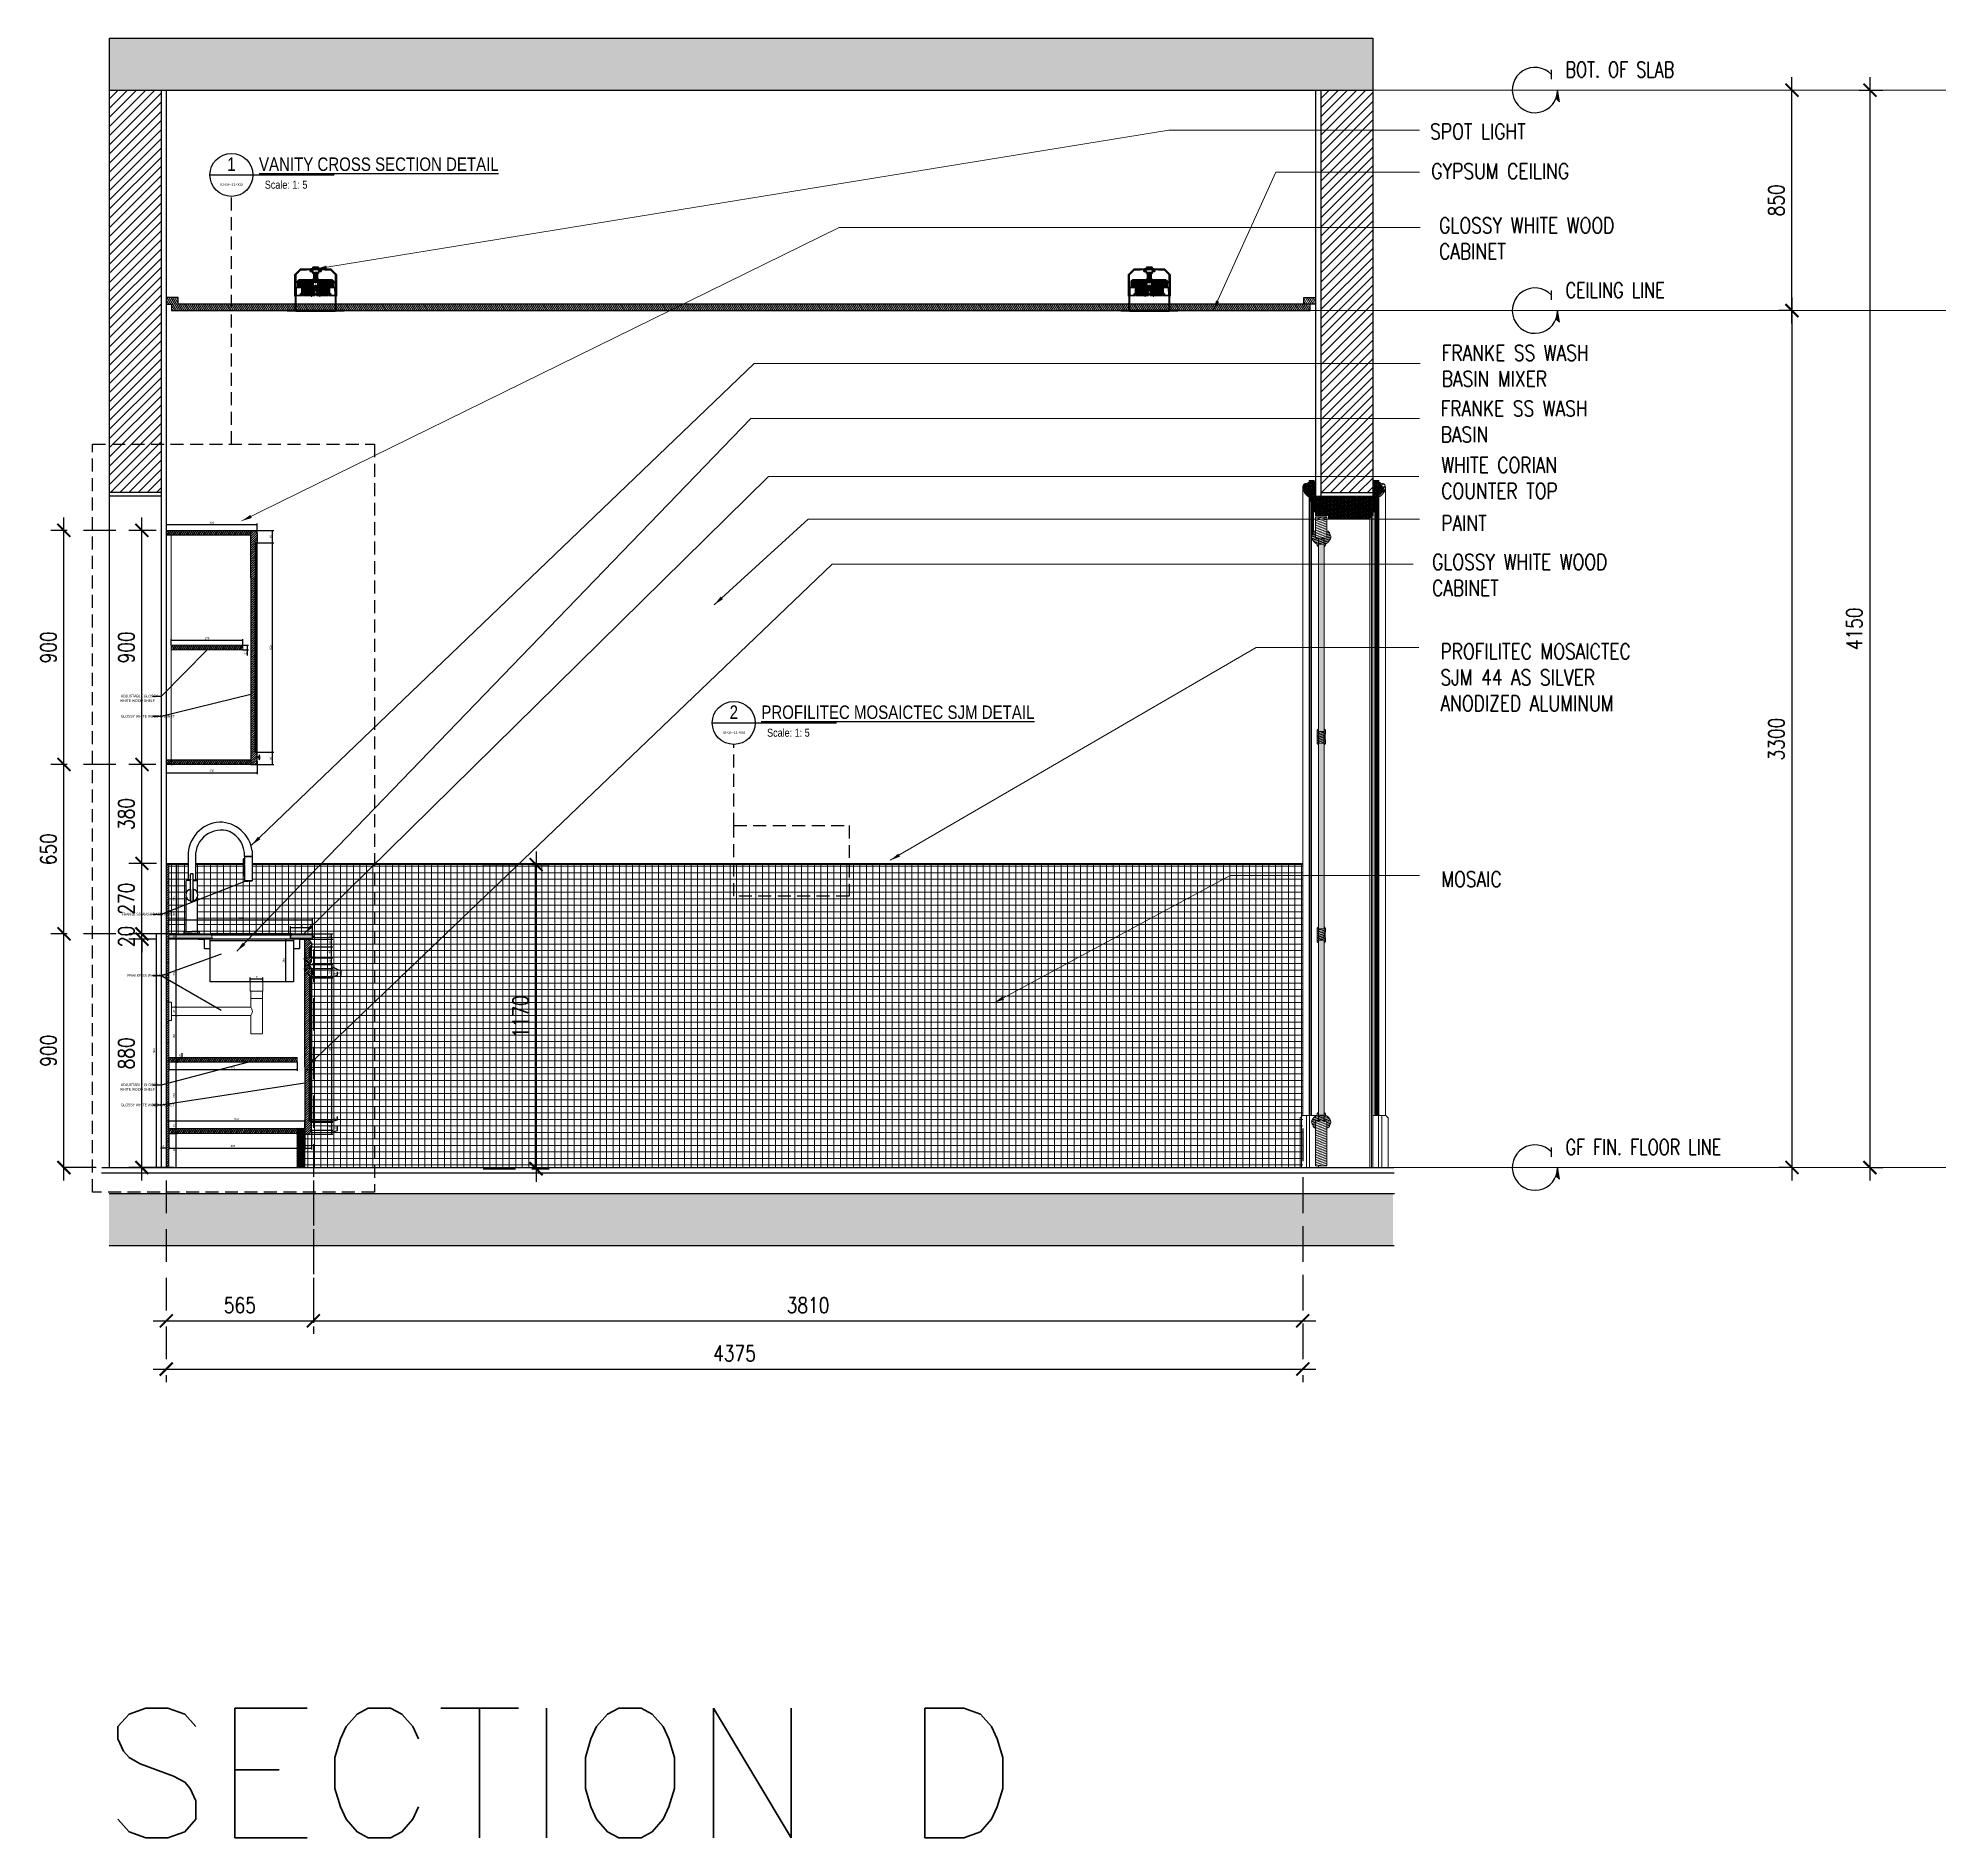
# Model space of a CAD drawing. Header units: inches. Extents: x -12478 to 399182, y -23212 to 525552.
# Drawn here: x 35686 to 43032, y -11642 to -4711 of the extents above; entities that cross this region are included whole.
import ezdxf
from ezdxf.enums import TextEntityAlignment as Align

# ---------------------------------------------------------------- set-up
doc = ezdxf.new("R2010")
doc.units = ezdxf.units.IN
doc.header["$LTSCALE"] = 1000
doc.header["$MEASUREMENT"] = 0
for name, pattern in [('DASHDOT', [1, 0.5, -0.25, 0, -0.25]), ('DASHED', [0.75, 0.5, -0.25]), ('HIDDEN', [0.375, 0.25, -0.125]), ('HIDDEN2', [0.1875, 0.125, -0.0625]), ('PR11_AL Kaabi_Villa_GF-07_Make up & Toilet$0$HIDDEN2', [4.7625, 3.175, -1.5875])]:
    doc.linetypes.add(name, pattern=pattern)
for name, color, linetype in [('8', 8, 'Continuous'), ('A-DIM', 9, 'Continuous'), ('A-Hidden', 8, 'HIDDEN'), ('A-TEXT', 7, 'Continuous'), ('CQ Grg Gypsum', 41, 'Continuous'), ('CQ Light Elevation', 4, 'Continuous'), ('CQ spot detail elevation', 1, 'Continuous'), ('CQ SPOT DETAILS', 40, 'Continuous'), ('CQ Wood Section', 60, 'Continuous'), ('CQ wood skirting elevation', 32, 'Continuous'), ('Layer1', 1, 'Continuous'), ('Layer3', 3, 'Continuous'), ('Layer7', 8, 'Continuous'), ('MARBLE 2', 6, 'Continuous'), ('SANITARY WARES', 212, 'Continuous'), ('WOOD', 23, 'Continuous')]:
    doc.layers.add(name, color=color, linetype=linetype)
for name, color, linetype, lineweight in [('CQ Gypsum Hatch', 8, 'Continuous', 20), ('CQ Lighting', 5, 'Continuous', 0), ('CQ Marble', 6, 'Continuous', 0), ('CQ Wood', 30, 'Continuous', 0), ('CQ wooh hatch', 8, 'HIDDEN', 18), ('Glass Mirror', 4, 'Continuous', 0), ('ID-NOTES', 3, 'Continuous', 0), ('Sanitaire', 253, 'Continuous', 0), ('Sanitary', 253, 'Continuous', 0)]:
    doc.layers.add(name, color=color, linetype=linetype, lineweight=lineweight)
doc.styles.add('ARIAL', font='arial.ttf')
doc.styles.add('DIM 50', font='romans.shx', dxfattribs={"width": 0.75, "height": 100})
doc.styles.add('grid_250', font='romans.shx', dxfattribs={"width": 0.75, "height": 0.75})
doc.styles.add('ID-ROMANS', font='romans.shx', dxfattribs={"width": 0.8})
doc.styles.add('ROMANS', font='romans', dxfattribs={"height": 0.2})
doc.styles.get("Standard").update_dxf_attribs({"font": 'arial.ttf'})
doc.styles.add('ZZ-Dim All', font='romans.shx', dxfattribs={"width": 0.8})
doc.dimstyles.new('chester 5', dxfattribs={"dimscale": 0.05, "dimtxt": 150, "dimasz": 50, "dimexe": 100, "dimexo": 0, "dimgap": 80, "dimtad": 1, "dimdec": 0, "dimrnd": 5, "dimzin": 0, "dimdsep": 46, "dimtxsty": 'Standard', "dimblk": 'DOT', "dimcen": 100, "dimclrd": 1, "dimclre": 1, "dimclrt": 3, "dimadec": 0, "dimazin": 0, "dimtfac": 1, "dimtdec": 0, "dimtofl": 0, "dimtmove": 0, "dimatfit": 3, "dimfxl": 1, "dimtolj": 1, "dimtzin": 0, "dimlwd": -1, "dimarcsym": 0})
doc.dimstyles.new('DIM 0200', dxfattribs={"dimscale": 200, "dimtxt": 1, "dimasz": 0.8, "dimexe": 0.5, "dimexo": 1, "dimgap": 0.4, "dimtad": 1, "dimdec": 0, "dimrnd": 10, "dimdsep": 46, "dimtxsty": 'ZZ-Dim All', "dimblk1": 'ARCHTICK', "dimblk2": 'ARCHTICK', "dimsah": 1, "dimcen": 1, "dimdle": 0.5, "dimclrd": 256, "dimclre": 256, "dimclrt": 256, "dimadec": 0, "dimazin": 2, "dimtfac": 1, "dimtdec": 0, "dimtix": 1, "dimtmove": 2, "dimatfit": 2, "dimfxl": 1, "dimfxlon": 1, "dimtolj": 1, "dimtzin": 0, "dimlwd": -1, "dimlwe": -1, "dimarcsym": 0})
doc.dimstyles.new('DIM-100', dxfattribs={"dimscale": 50, "dimtxt": 1.25, "dimasz": 1, "dimexe": 1, "dimexo": 1, "dimgap": 0.6, "dimtad": 1, "dimdec": 0, "dimrnd": 5, "dimdsep": 46, "dimtxsty": 'ZZ-Dim All', "dimblk1": 'ARCHTICK', "dimblk2": 'ARCHTICK', "dimsah": 1, "dimcen": 1, "dimdle": 1, "dimclrd": 256, "dimclre": 8, "dimclrt": 256, "dimazin": 2, "dimtfac": 1, "dimtdec": 0, "dimtix": 1, "dimtmove": 2, "dimatfit": 2, "dimfxl": 0.1, "dimtolj": 1, "dimtzin": 0, "dimlwd": -1, "dimlwe": -1, "dimarcsym": 0})
pattern_1 = [(165, (-29755.059, 9202.321), (-1.617619, -6.0370364), [])]
pattern_2 = [(165, (-29755.059, 9293.314), (-1.617619, -6.0370364), [])]
pattern_3 = [(45, (-27890.277, 9060.65), (-4.4194174, 4.4194174), [])]

# ---------------------------------------------------------------- blocks, each defined once
blk = doc.blocks.new('A$Ca4c47e0a')
at = {"lineweight": 0}
h = blk.add_hatch(dxfattribs=at)
h.set_pattern_fill('ANSI31', color=8, scale=50, angle=120, style=0)
h.set_pattern_definition([(165, (-29755.059, 9223.3175), (-1.617619, -6.0370364), [])])
h.paths.add_polyline_path([(255.1, 2550.4), (299.1, 2550.4), (299.1, 2469.3), (255.1, 2469.3)])
h = blk.add_hatch()
h.set_pattern_fill('ANSI31', color=8, scale=50, angle=120, style=0)
h.set_pattern_definition(pattern_2)
h.paths.add_polyline_path([(266.1, 2447), (266.1, 2438), (263.6, 2438, 0.348784), (261.1, 2441), (261.1, 2447, -0.17241), (241.4, 2467.8, -0.314914), (245.5, 2486), (245.5, 2492.3, 0.210731), (251.1, 2497), (255.1, 2497), (255.1, 2469.3), (266.1, 2469.3)])
h.paths.add_polyline_path([(293.1, 2447), (293.1, 2441, 0.348784), (290.6, 2438), (288.1, 2438), (288.1, 2469.3), (299.1, 2469.3), (299.1, 2497), (303.1, 2497, 0.210731), (308.7, 2492.3), (308.7, 2486, -0.314914), (312.9, 2467.8, -0.17241)])
h = blk.add_hatch()
h.set_pattern_fill('ANSI31', color=8, scale=50, angle=120, style=0)
h.set_pattern_definition(pattern_2)
h.paths.add_polyline_path([(288.1, 2447), (266.1, 2447), (266.1, 2469.3), (288.1, 2469.3)])
h = blk.add_hatch()
h.set_pattern_fill('ANSI31', color=8, scale=50, angle=120, style=0)
h.set_pattern_definition(pattern_1)
h.paths.add_polyline_path([(293.1, 1725), (293.1, 1731, -0.348784), (290.6, 1734), (288.1, 1734), (288.1, 1706.3), (292.9, 1706.3)])
h.paths.add_polyline_path([(266.1, 1725), (266.1, 1734), (263.6, 1734, -0.348784), (261.1, 1731), (261.1, 1725), (261.3, 1706.3), (266.1, 1706.3)])
h.paths.add_polyline_path([(266.1, 1706.3), (261.3, 1706.3), (261.1, 1684), (261.1, 1678, -0.348784), (263.6, 1675), (266.1, 1675)])
h.paths.add_polyline_path([(292.9, 1706.3), (288.1, 1706.3), (288.1, 1680.5), (288.1, 1675), (290.6, 1675, -0.348784), (293.1, 1678), (293.1, 1684)])
h.paths.add_polyline_path([(293.1, 962), (293.1, 968, -0.348784), (290.6, 971), (288.1, 971), (288.1, 965.5), (288.1, 939.7), (292.9, 939.7)])
h.paths.add_polyline_path([(292.9, 939.7), (288.1, 939.7), (288.1, 921), (288.1, 912), (290.6, 912, -0.348784), (293.1, 915), (293.1, 921)])
h.paths.add_polyline_path([(266.1, 965.5), (266.1, 971), (263.6, 971, -0.348784), (261.1, 968), (261.1, 962), (261.3, 939.7), (266.1, 939.7)])
h.paths.add_polyline_path([(266.1, 939.7), (261.3, 939.7), (261.1, 921), (261.1, 915, -0.348784), (263.6, 912), (266.1, 912), (266.1, 921)])
h = blk.add_hatch()
h.set_pattern_fill('ANSI31', color=8, scale=50, angle=120, style=0)
h.set_pattern_definition(pattern_1)
h.paths.add_polyline_path([(288.1, 1725), (266.1, 1725), (266.1, 1702.7), (288.1, 1702.7)])
h = blk.add_hatch()
h.set_pattern_fill('ANSI31', color=8, scale=50, angle=120, style=0)
h.set_pattern_definition(pattern_1)
h.paths.add_polyline_path([(288.1, 1680.5), (266.1, 1680.5), (266.1, 1702.7), (288.1, 1702.7)])
h = blk.add_hatch()
h.set_pattern_fill('ANSI31', color=8, scale=50, angle=120, style=0)
h.set_pattern_definition(pattern_1)
h.paths.add_polyline_path([(288.1, 965.5), (266.1, 965.5), (266.1, 943.3), (288.1, 943.3)])
h = blk.add_hatch()
h.set_pattern_fill('ANSI31', color=8, scale=50, angle=120, style=0)
h.set_pattern_definition(pattern_1)
h.paths.add_polyline_path([(288.1, 921), (266.1, 921), (266.1, 943.3), (288.1, 943.3)])
h = blk.add_hatch()
h.set_pattern_fill('ANSI31', color=8, scale=50, angle=120, style=0)
h.set_pattern_definition(pattern_1)
h.paths.add_polyline_path([(266.1, 248), (266.1, 257), (263.6, 257, -0.348784), (261.1, 254), (261.1, 248, 0.17241), (241.4, 227.2, 0.314914), (245.5, 209), (245.5, 202.7, -0.210731), (251.1, 198), (255.1, 198), (255.1, 225.7), (266.1, 225.7)])
h.paths.add_polyline_path([(293.1, 248), (293.1, 254, -0.348784), (290.6, 257), (288.1, 257), (288.1, 225.7), (299.1, 225.7), (299.1, 198), (303.1, 198, -0.210731), (308.7, 202.7), (308.7, 209, 0.314914), (312.9, 227.2, 0.17241)])
h = blk.add_hatch(dxfattribs=at)
h.set_pattern_fill('ANSI31', color=8, scale=50, angle=120, style=0)
h.set_pattern_definition([(165, (-29755.059, 9247.816), (-1.617619, -6.0370364), [])])
h.paths.add_polyline_path([(255.1, 52.4), (299.1, 52.4), (299.1, 225.7), (255.1, 225.7)])
h = blk.add_hatch()
h.set_pattern_fill('ANSI31', color=8, scale=50, angle=120, style=0)
h.set_pattern_definition(pattern_1)
h.paths.add_polyline_path([(288.1, 248), (266.1, 248), (266.1, 225.7), (288.1, 225.7)])
at = {"layer": '8'}
h = blk.add_hatch(dxfattribs=at)
h.set_pattern_fill('GOST_GLASS', color=256, scale=2)
h.set_pattern_definition([(45, (-29755.059, 9202.321), (16.9705627, 0), [10, -14]), (45, (-29750.816, 9202.321), (16.9705627, 0), [4, -20]), (45, (-29755.059, 9206.564), (16.9705627, 0), [4, -20])])
h.paths.add_polyline_path([(288.1, 921), (266.1, 921), (266.1, 584.5), (266.1, 248), (288.1, 248), (288.1, 257), (288.1, 584.5)])
h.paths.add_polyline_path([(288.1, 1323), (288.1, 1680.5), (266.1, 1680.5), (266.1, 1323), (266.1, 965.5), (288.1, 965.5)])
h.paths.add_polyline_path([(288.1, 2086), (288.1, 2447), (266.1, 2447), (266.1, 2438), (266.1, 2086), (266.1, 1725), (288.1, 1725), (288.1, 1734)])
at = {"layer": 'CQ wooh hatch', "ltscale": 1000}
h = blk.add_hatch(dxfattribs=at)
h.set_pattern_fill('GOST_WOOD', color=256, angle=315, style=0)
h.set_pattern_definition([(45, (-497886.8737, 435961.4335), (4.242640687, -4.242640687), [10, -2]), (45, (-497886.8737, 435958.605), (4.242640687, -4.242640687), [6, -1.5, 3, -1.5]), (45, (-497887.581, 435955.0696), (4.242640687, -4.242640687), [10, -2])])
edge = h.paths.add_edge_path()
edge.add_line((74, 2691.3), (74, 2686.3))
edge.add_line((74, 2686.3), (79, 2686.3))
edge.add_line((79, 2686.3), (79, 2571.3))
edge.add_line((79, 2571.3), (71, 2571.3))
edge.add_line((71, 2571.3), (71, 2574.3))
edge.add_line((71, 2574.3), (67, 2574.3))
edge.add_line((67, 2574.3), (66.2, 2583.2))
edge.add_line((66.2, 2583.2), (62.9, 2584.4))
edge.add_line((62.9, 2584.4), (62.9, 2612.3))
edge.add_line((62.9, 2612.3), (58.9, 2612.3))
edge.add_line((58.9, 2612.3), (58.9, 2622.4))
edge.add_line((58.9, 2622.4), (55, 2622.4))
edge.add_line((55, 2622.4), (55, 2628.3))
edge.add_arc((79.7, 2674.1), 52, 942.77176, 961.5951, ccw=False)
edge.add_arc((70.2, 2667.4), 40.5, 907.4014, 944.99873, ccw=False)
edge.add_arc((52.2, 2664.3), 22.3, 870.74966, 905.29759, ccw=False)
edge.add_arc((43.1, 2667.8), 12.7, 777.02318, 864.61004, ccw=False)
edge.add_line((49.9, 2678.4), (49.9, 2684.4))
edge.add_line((49.9, 2684.4), (55, 2684.4))
edge.add_line((55, 2684.4), (55, 2691.3))
edge.add_line((55, 2691.3), (74, 2691.3))
h = blk.add_hatch(dxfattribs=at)
h.set_pattern_fill('GOST_WOOD', color=256, angle=315, style=0)
h.set_pattern_definition([(45, (-497885.845, 435961.4335), (4.242640687, -4.242640687), [10, -2]), (45, (-497885.845, 435958.605), (4.242640687, -4.242640687), [6, -1.5, 3, -1.5]), (45, (-497886.552, 435955.0696), (4.242640687, -4.242640687), [10, -2])])
edge = h.paths.add_edge_path()
edge.add_line((304.1, 2691.3), (304.1, 2686.3))
edge.add_line((304.1, 2686.3), (299.1, 2686.3))
edge.add_line((299.1, 2686.3), (299.1, 2571.3))
edge.add_line((299.1, 2571.3), (307.1, 2571.3))
edge.add_line((307.1, 2571.3), (307.1, 2574.3))
edge.add_line((307.1, 2574.3), (311.1, 2574.3))
edge.add_line((311.1, 2574.3), (311.9, 2583.2))
edge.add_line((311.9, 2583.2), (315.2, 2584.4))
edge.add_line((315.2, 2584.4), (315.2, 2612.3))
edge.add_line((315.2, 2612.3), (319.1, 2612.3))
edge.add_line((319.1, 2612.3), (319.1, 2622.4))
edge.add_line((319.1, 2622.4), (323.1, 2622.4))
edge.add_line((323.1, 2622.4), (323.1, 2628.3))
edge.add_arc((298.4, 2674.1), 52, -421.5951, -402.77176)
edge.add_arc((307.9, 2667.4), 40.5, -404.99873, -367.4014)
edge.add_arc((325.9, 2664.3), 22.3, -365.29759, -330.74966)
edge.add_arc((335, 2667.8), 12.7, -324.61004, -237.02318)
edge.add_line((328.1, 2678.4), (328.1, 2684.4))
edge.add_line((328.1, 2684.4), (323.1, 2684.4))
edge.add_line((323.1, 2684.4), (323.1, 2691.3))
edge.add_line((323.1, 2691.3), (304.1, 2691.3))
h = blk.add_hatch(dxfattribs=at)
h.set_pattern_fill('GOST_WOOD', color=256, angle=45, style=0)
h.set_pattern_definition([(135, (-415013.657, -489330.108), (4.242640687, 4.242640687), [10, -2]), (135, (-415010.8287, -489330.108), (4.242640687, 4.242640687), [6, -1.5, 3, -1.5]), (135, (-415007.293, -489330.815), (4.242640687, 4.242640687), [10, -2])])
edge = h.paths.add_edge_path()
edge.add_line((79, 2556.4), (79, 2631.5))
edge.add_line((79, 2631.5), (299.1, 2631.5))
edge.add_line((299.1, 2631.5), (299.1, 2555.3))
edge.add_line((299.1, 2555.3), (253.9, 2555.3))
edge.add_line((253.9, 2555.3), (253.9, 2558.3))
edge.add_line((253.9, 2558.3), (249.6, 2558.3))
edge.add_line((249.6, 2558.3), (249.6, 2545.3))
edge.add_line((249.6, 2545.3), (90.1, 2545.3))
edge.add_line((90.1, 2545.3), (90.1, 2549.3))
edge.add_arc((89.8, 2556.1), 6.81, 177.72369, 272.27631, ccw=False)
edge.add_line((83, 2556.4), (79, 2556.4))
at = {"layer": 'WOOD', "lineweight": 0, "ltscale": 5}
h = blk.add_hatch(dxfattribs=at)
h.set_pattern_fill('ANSI32', color=1, scale=0.2, angle=405, style=0)
h.set_pattern_definition([(270, (-7247.861, -17644.6607), (-1.905, -5e-16), []), (270, (-7247.226, -17645.2957), (-1.905, -5e-16), [])])
h.paths.add_polyline_path([(74.7, 2611.9), (74.7, 2588.6), (79, 2588.6), (79, 2611.9)])
h = blk.add_hatch(dxfattribs=at)
h.set_pattern_fill('ANSI32', color=1, scale=0.2, angle=405, style=0)
h.set_pattern_definition([(270, (-7246.8324, -17644.6607), (-1.905, -5e-16), []), (270, (-7246.1974, -17645.2957), (-1.905, -5e-16), [])])
h.paths.add_polyline_path([(303.4, 2611.9), (303.4, 2588.6), (299.1, 2588.6), (299.1, 2611.9)])
at = {"layer": 'CQ Wood'}
for p, q in [((29.9, 2664.2, 0), (29.8, 245.5, 0)), ((348.2, 2664.2), (348.3, 245.5, 0)), ((55, 2628.3, 0), (55, 245.5, 0)), ((58.9, 2622.4, 0), (58.9, 245.5, 0)), ((62.9, 2612.3, 0), (62.9, 245.5, 0)), ((67, 2574.3, 0), (67, 245.5, 0)), ((71, 2574.3, 0), (71, 245.5, 0)), ((79, 2611.1, 0), (79, 45.5, 0)), ((307.1, 2574.3, 0), (307.1, 2495.8, 0)), ((311.1, 2574.8, 0), (311.1, 2484, 0)), ((315.2, 2612.3, 0), (315.2, 245.5, 0)), ((319.2, 2622.4, 0), (319.2, 245.5, 0)), ((323.1, 2628.4, 0), (323.1, 245.5, 0)), ((83, 2556.4, 0), (83, 45.5, 0)), ((90.1, 2549.3, 0), (90.1, 45.5, 0))]:
    blk.add_line(p, q, dxfattribs=at)
at = {"layer": 'CQ Wood', "lineweight": 0, "ltscale": 5}
blk.add_line((299.1, 2550.4), (255.1, 2550.4), dxfattribs=at)
at = {"layer": 'CQ Wood', "lineweight": 0, "ltscale": 5, "elevation": 0}
for points in [[(79, 2686.3), (79, 2571.3), (71, 2571.3), (71, 2574.3), (67, 2574.3, 0.074968), (65.7, 2581.1, 0.186285), (62.9, 2584.4), (62.9, 2612.3), (58.9, 2612.3), (58.9, 2622.4), (55, 2622.4), (55, 2628.3, -0.082317), (41.5, 2638.8, -0.165537), (30, 2662.2, -0.151896), (32.7, 2675.1, -0.401931), (49.9, 2678.4), (49.9, 2684.4), (55, 2684.4), (55, 2691.3), (74, 2691.3), (74, 2686.3), (79, 2686.3)], [(266.1, 1702.7), (266.1, 1734), (263.6, 1734, -0.348784), (261.1, 1731), (261.1, 1725), (261.3, 1704.5)], [(288.1, 1702.7), (288.1, 1734), (290.6, 1734, 0.348784), (293.1, 1731), (293.1, 1725), (292.9, 1704.5)], [(266.1, 943.3), (266.1, 912), (263.6, 912, 0.348784), (261.1, 915), (261.1, 921), (261.3, 941.5)], [(288.1, 943.3), (288.1, 912), (290.6, 912, -0.348784), (293.1, 915), (293.1, 921), (292.9, 941.5)]]:
    blk.add_lwpolyline(points, format="xyb", dxfattribs=at)
at = {"layer": 'CQ Wood', "lineweight": 0, "ltscale": 5}
blk.add_lwpolyline([(299.1, 2686.3), (299.1, 2571.3), (307.1, 2571.3), (307.1, 2574.3), (311.1, 2574.3, -0.074968), (312.4, 2581.1, -0.186285), (315.2, 2584.4), (315.2, 2612.3), (319.1, 2612.3), (319.1, 2622.4), (323.1, 2622.4), (323.1, 2628.3, 0.082317), (336.6, 2638.8, 0.165537), (348.1, 2662.2, 0.151896), (345.3, 2675.1, 0.401931), (328.1, 2678.4), (328.1, 2684.4), (323.1, 2684.4), (323.1, 2691.3), (304.1, 2691.3), (304.1, 2686.3), (299.1, 2686.3)], format="xyb", dxfattribs=at)
blk.add_lwpolyline([(299.1, 2550.4), (299.1, 2469.3), (255.1, 2469.3), (255.1, 2550.4)], dxfattribs=at)
for points in [[(255.1, 2497), (255.1, 2469.3), (266.1, 2469.3), (266.1, 2438), (263.6, 2438, 0.348784), (261.1, 2441), (261.1, 2447, -0.17241), (241.4, 2467.8, -0.314914), (245.5, 2486), (245.5, 2486), (245.5, 2492.3, 0.210731), (251.1, 2497)], [(299.1, 2497), (299.1, 2469.3), (288.1, 2469.3), (288.1, 2438), (290.6, 2438, -0.348784), (293.1, 2441), (293.1, 2447, 0.17241), (312.9, 2467.8, 0.314914), (308.7, 2486), (308.7, 2486), (308.7, 2492.3, -0.210731), (303.1, 2497)], [(266.1, 1706.3), (266.1, 1675), (263.6, 1675, 0.348784), (261.1, 1678), (261.1, 1684), (261.3, 1706.3), (261.3, 1706.3)], [(288.1, 1706.3), (288.1, 1675), (290.6, 1675, -0.348784), (293.1, 1678), (293.1, 1684), (292.9, 1706.3), (292.9, 1706.3)], [(266.1, 939.7), (266.1, 971), (263.6, 971, -0.348784), (261.1, 968), (261.1, 962), (261.3, 939.7), (261.3, 939.7)], [(288.1, 939.7), (288.1, 971), (290.6, 971, 0.348784), (293.1, 968), (293.1, 962), (292.9, 939.7), (292.9, 939.7)]]:
    blk.add_lwpolyline(points, format="xyb", close=True, dxfattribs=at)
blk.add_lwpolyline([(266.1, 2447), (288.1, 2447), (288.1, 2469.3), (266.1, 2469.3)], close=True, dxfattribs=at)
at = {"layer": 'CQ Wood', "lineweight": 0, "ltscale": 5, "elevation": 0}
for points in [[(266.1, 1680.5), (288.1, 1680.5), (288.1, 1725), (266.1, 1725)], [(266.1, 965.5), (288.1, 965.5), (288.1, 921), (266.1, 921)], [(266.1, 248), (288.1, 248), (288.1, 225.7), (266.1, 225.7)]]:
    blk.add_lwpolyline(points, close=True, dxfattribs=at)
for points in [[(255.1, 198), (255.1, 225.7), (266.1, 225.7), (266.1, 257), (263.6, 257, -0.348784), (261.1, 254), (261.1, 248, 0.17241), (241.4, 227.2, 0.314914), (245.5, 209), (245.5, 209), (245.5, 202.7, -0.210731), (251.1, 198)], [(299.1, 198), (299.1, 225.7), (288.1, 225.7), (288.1, 257), (290.6, 257, 0.348784), (293.1, 254), (293.1, 248, -0.17241), (312.9, 227.2, -0.314914), (308.7, 209), (308.7, 209), (308.7, 202.7, 0.210731), (303.1, 198)]]:
    blk.add_lwpolyline(points, format="xyb", close=True, dxfattribs=at)
blk.add_lwpolyline([(299.1, 52.4), (299.1, 225.7), (255.1, 225.7), (255.1, 52.4)], dxfattribs=at)
at = {"layer": 'CQ Wood Section', "lineweight": 0, "ltscale": 5, "elevation": 0}
blk.add_lwpolyline([(79, 2556.4), (79, 2631.5), (299.1, 2631.5), (299.1, 2555.3), (299.1, 2555.3), (253.9, 2555.3), (253.9, 2558.3), (249.6, 2558.3), (249.6, 2545.3), (90.1, 2545.3), (90.1, 2549.3, -0.437683), (83, 2556.4), (79, 2556.4)], format="xyb", dxfattribs=at)
at = {"layer": 'CQ wood skirting elevation', "lineweight": 0}
for p, q in [((19.9, 45.5, 0), (19.9, 238, 0)), ((19.9, 238, 0), (23.7, 238, 0)), ((23.7, 238, 0), (23.7, 242, 0)), ((27.2, 245.5, 0), (27.2, 245.5, 0)), ((44.3, 45.5, 0), (44.3, 245.5, 0)), ((56.1, 45.5, 0), (56.1, 245.5, 0)), ((350.9, 245.5, 0), (297.4, 245.5, 0)), ((322, 45.5, 0), (322, 245.5, 0)), ((333.8, 45.5, 0), (333.8, 245.5, 0)), ((350.9, 245.5, 0), (350.9, 245.5, 0)), ((354.4, 238, 0), (354.4, 242, 0)), ((358.2, 238, 0), (354.4, 238, 0)), ((358.2, 45.5, 0), (358.2, 238, 0)), ((299.1, 52.4, 0), (255.1, 52.4, 0)), ((288.1, 45.5), (288.1, 52.4, 0))]:
    blk.add_line(p, q, dxfattribs=at)
at = {"layer": 'CQ wood skirting elevation', "lineweight": 0, "elevation": 0}
for points in [[(19.9, 238), (19.9, 45.5), (90.1, 45.5)], [(79, 245.5), (27.2, 245.5)]]:
    blk.add_lwpolyline(points, dxfattribs=at)
at = {"layer": 'CQ wood skirting elevation', "lineweight": 0}
blk.add_lwpolyline([(358.2, 238), (358.2, 45.5), (288.1, 45.5)], dxfattribs=at)
for centre, start, end in [((23.7, 245.4, 0), 269.06422, 0.93578), ((354.4, 245.4, 0), 179.06422, 270.93578)]:
    blk.add_arc(centre, 3.48, start, end, dxfattribs=at)
at = {"layer": 'Glass Mirror', "lineweight": 0, "ltscale": 5}
for points in [[(266.1, 2086), (266.1, 2447), (288.1, 2447), (288.1, 2086)], [(266.1, 2086), (266.1, 1725), (288.1, 1725), (288.1, 2086)], [(266.1, 1323), (266.1, 1680.5), (288.1, 1680.5), (288.1, 1323)]]:
    blk.add_lwpolyline(points, dxfattribs=at)
at = {"layer": 'Glass Mirror', "lineweight": 0, "ltscale": 5, "elevation": 0}
for points in [[(266.1, 1323), (266.1, 965.5), (288.1, 965.5), (288.1, 1323)], [(266.1, 584.5), (266.1, 921), (288.1, 921), (288.1, 584.5)], [(266.1, 584.5), (266.1, 248), (288.1, 248), (288.1, 584.5)]]:
    blk.add_lwpolyline(points, dxfattribs=at)
at = {"layer": 'WOOD', "color": 1, "lineweight": 0, "ltscale": 5, "elevation": 0}
for points in [[(74.7, 2588.6), (74.7, 2611.9), (79, 2611.9), (79, 2588.6)], [(303.4, 2588.6), (303.4, 2611.9), (299.1, 2611.9), (299.1, 2588.6)]]:
    blk.add_lwpolyline(points, close=True, dxfattribs=at)
blk = doc.blocks.new('_ARCHTICK')
at = {"color": 0, "linetype": 'ByBlock', "const_width": 0.15}
blk.add_lwpolyline([(-0.5, -0.5), (0.5, 0.5)], dxfattribs=at)
blk = doc.blocks.new('*D616')
at = {"layer": 'A-DIM', "transparency": 16777216}
blk.add_line((37603.4, -7843.6), (37603.4, -9115.1), dxfattribs=at)
at = {"layer": 'A-DIM', "color": 8, "linetype": 'HIDDEN2', "transparency": 16777216}
for p, q in [((37400, -7893.6), (37653.4, -7893.6)), ((37399, -9065.1), (37653.4, -9065.1))]:
    blk.add_line(p, q, dxfattribs=at)
at = {"layer": 'Defpoints', "color": 0, "transparency": 16777216}
for p in [(37350, -7893.6, 0), (37349, -9065.1, 0), (37603.4, -9065.1)]:
    blk.add_point(p, dxfattribs=at)
at = {"layer": 'A-DIM', "transparency": 16777216, "xscale": 50, "yscale": 50, "zscale": 50}
for p, rotation in [((37603.4, -7893.6), 90), ((37603.4, -9065.1), 270)]:
    blk.add_blockref('_ARCHTICK', p, dxfattribs=dict(at, rotation=rotation))
at = {"layer": 'A-DIM', "color": 3, "transparency": 16777216, "insert": (37543.4, -8479.3), "char_height": 60, "attachment_point": 5, "rotation": 90, "style": 'ZZ-Dim All'}
blk.add_mtext('\\A1;1170', dxfattribs=at)
blk = doc.blocks.new('A$Cc1a19ef2')
at = {"layer": 'Layer7'}
h = blk.add_hatch(dxfattribs=at)
h.set_pattern_fill('ANSI31', color=256, scale=50, style=0)
h.set_pattern_definition([(58.971423, (-38816.766, -48687.712), (-5.35568947, 3.22165956), [])])
h.paths.add_polyline_path([(0, 424.6), (0, 406.1), (493.4, 406.1), (493.4, 424.6)])
h = blk.add_hatch(dxfattribs=at)
h.set_pattern_fill('ANSI31', color=256, scale=50, style=0)
h.set_pattern_definition([(58.971423, (-38816.766, -48962.3396), (-5.35568947, 3.22165956), [])])
h.paths.add_polyline_path([(0, 150), (0, 131.5), (493.4, 131.5), (493.4, 150)])
at = {"layer": 'MARBLE 2', "ltscale": 0.1}
h = blk.add_hatch(dxfattribs=at)
h.set_pattern_fill('ANSI38', color=8, scale=30, style=0)
h.set_pattern_definition([(58.971423, (-43633.7828, -46815.273), (-3.21341368, 1.93299574), []), (148.971423, (-43633.7828, -46815.273), (-8.3598231, 0.6525778), [9.375, -5.625])])
h.paths.add_polyline_path([(523.4, 150), (518.4, 150), (493.4, 150), (493.4, 0), (523.4, 0)])
at = {"layer": 'Sanitaire'}
h = blk.add_hatch(dxfattribs=at)
h.set_pattern_fill('MUDST', color=8, scale=10, angle=45)
edge = h.paths.add_edge_path()
edge.add_ellipse((553.4, 890), major_axis=(0, 7), ratio=0.428571, start_angle=180, end_angle=360)
edge.add_line((553.4, 897), (472, 897))
edge.add_arc((476.8, 892.1), 6.83, 134.59453, 166.61754)
edge.add_line((470.2, 893.7), (468.6, 883))
edge.add_line((468.6, 883), (553.4, 883))
h.paths.add_polyline_path([(553.4, 900), (498.1, 900), (475.1, 900, 0.414214), (473.1, 898), (473.1, 897), (553.4, 897)])
h.paths.add_polyline_path([(553.4, 883), (507.4, 883), (507.4, 880), (553.4, 880)])
h.paths.add_polyline_path([(507.4, 883), (468.6, 883), (468.6, 880), (497.8, 880, -0.015064), (498.1, 880), (507.4, 880)])
h.paths.add_polyline_path([(167.7, 883), (0, 883), (0, 880), (167.7, 880)])
edge = h.paths.add_edge_path()
edge.add_line((166.9, 883), (165.3, 893.7))
edge.add_arc((158.7, 892.1), 6.83, 13.38246, 45.40547)
edge.add_line((163.5, 897), (0, 897))
edge.add_line((0, 897), (0, 883))
edge.add_line((0, 883), (166.9, 883))
edge = h.paths.add_edge_path()
edge.add_arc((160.4, 898), 2, 360, 450)
edge.add_line((160.4, 900), (0, 900))
edge.add_line((0, 900), (0, 897))
edge.add_line((0, 897), (162.4, 897))
edge.add_line((162.4, 897), (162.4, 898))
h = blk.add_hatch(dxfattribs=at)
h.set_pattern_fill('ANSI31', color=8, scale=50)
h.set_pattern_definition(pattern_3)
h.paths.add_polyline_path([(540.9, 844.5), (542.9, 844.5, -0.414214), (546.4, 848), (546.4, 850), (548.4, 850), (548.4, 865), (546.4, 865), (546.4, 868, 0.414214), (538.4, 876), (538.4, 880), (523.4, 880), (523.4, 779), (538.4, 779), (538.4, 782, 0.414214), (546.4, 790), (546.4, 793), (548.4, 793), (548.4, 808), (546.4, 808), (546.4, 810, -0.414214), (542.9, 813.5), (540.9, 813.5)])
edge = h.paths.add_edge_path()
edge.add_line((523.4, 455.5), (540.9, 455.5))
edge.add_line((540.9, 455.5), (540.9, 731))
edge.add_line((540.9, 731), (542.9, 731))
edge.add_arc((546.4, 731), 3.54, 90, 180, ccw=False)
edge.add_line((546.4, 734.5), (546.4, 736.5))
edge.add_line((546.4, 736.5), (548.4, 736.5))
edge.add_line((548.4, 736.5), (548.4, 767))
edge.add_line((548.4, 767), (546.4, 767))
edge.add_line((546.4, 767), (546.4, 770))
edge.add_arc((538.4, 770), 8, 0, 90)
edge.add_line((538.4, 778), (538.4, 779))
edge.add_line((538.4, 779), (523.4, 779))
edge.add_line((523.4, 779), (523.4, 455.5))
h = blk.add_hatch(dxfattribs=at)
h.set_pattern_fill('ANSI31', color=8, scale=50)
h.set_pattern_definition(pattern_3)
edge = h.paths.add_edge_path()
edge.add_line((523.4, 455.5), (540.9, 455.5))
edge.add_line((540.9, 455.5), (540.9, 180))
edge.add_line((540.9, 180), (542.9, 180))
edge.add_arc((546.4, 180), 3.54, 180, 270)
edge.add_line((546.4, 176.5), (546.4, 174.5))
edge.add_line((546.4, 174.5), (548.4, 174.5))
edge.add_line((548.4, 174.5), (548.4, 144))
edge.add_line((548.4, 144), (546.4, 144))
edge.add_line((546.4, 144), (546.4, 141))
edge.add_arc((538.4, 141), 8, 270, 360, ccw=False)
edge.add_line((538.4, 133), (538.4, 132))
edge.add_line((538.4, 132), (523.4, 132))
edge.add_line((523.4, 132), (523.4, 455.5))
h.paths.add_polyline_path([(523.4, 129), (538.4, 129), (538.4, 132), (523.4, 132)])
at = {"color": 1}
for p, q in [((74, 1198, 0), (74, 1108.9, 0)), ((102.5, 1198, 0), (102.5, 1108.9, 0)), ((287.8, 1170.7, 0), (287.8, 1189.3, 0)), ((288.6, 1190.1, 0), (292.5, 1190.2, 0)), ((291.1, 1197.2, 0), (291.1, 1191.2, 0)), ((319.4, 1197.7, 0), (291.7, 1197.7, 0)), ((292.2, 1190.7, 0), (291.8, 1190.7, 0)), ((291.9, 1197.8, 0), (319.3, 1197.8, 0)), ((292.5, 1170.8, 0), (292.6, 1189.2, 0)), ((296.2, 1197.7, 0), (296.2, 1197.8, 0)), ((314.8, 1197.7, 0), (314.8, 1197.8, 0)), ((320, 1219.6, 0), (320, 1198.6, 0)), ((320, 1197.2, 0), (320, 1104.3, 0)), ((66.3, 1056.3, 0), (66.3, 1104.3, 0)), ((67.2, 1105.5, 0), (73.8, 1107.3, 0)), ((83.5, 1105.5, 0), (67.2, 1105.5, 0)), ((83.5, 1107.4, 0), (74, 1107.4, 0)), ((74.2, 1107.4, 0), (74.2, 1107.8, 0)), ((83.5, 1108.1, 0), (74.6, 1108.1, 0)), ((83.5, 1025.9, 0), (83.5, 1130.5, 0)), ((92.3, 1131.3, 0), (84.3, 1131.3, 0)), ((93, 1025.9, 0), (93, 1130.5, 0)), ((93, 1108.1, 0), (102, 1108.1, 0)), ((93, 1107.4, 0), (102.5, 1107.4, 0)), ((93, 1105.5, 0), (109.3, 1105.5, 0)), ((95.5, 1107.4, 0), (95.5, 1107.6, 0)), ((96.7, 1107.4, 0), (96.7, 1108.1, 0)), ((102.4, 1107.4, 0), (102.4, 1107.8, 0)), ((109.3, 1105.5, 0), (102.8, 1107.3, 0)), ((110.3, 1056.3, 0), (110.3, 1104.3, 0)), ((287.5, 1141.1, 0), (285.5, 1127.1, 0)), ((287.8, 1161.4, 0), (287.7, 1143.6, 0)), ((292.4, 1169.8, 0), (288.6, 1169.9, 0)), ((291.1, 1122.6, 0), (291, 1104.3, 0)), ((291.2, 1164.6, 0), (291.2, 1168.8, 0)), ((319.8, 1104.1, 0), (291.2, 1104.1, 0)), ((291.6, 1123.1, 0), (292, 1123.1, 0)), ((291.7, 1169.3, 0), (292.2, 1169.3, 0)), ((292.2, 1164.1, 0), (291.7, 1164.1, 0)), ((292.4, 1124.6, 0), (292.5, 1162.6, 0)), ((294.9, 1102.8, 0), (294.8, 1104, 0)), ((295.1, 1102.6, 0), (296.3, 1102.6, 0)), ((296.1, 1102.8, 0), (296, 1104, 0)), ((296.3, 1102.6, 0), (297.9, 1102.6, 0)), ((298.1, 1102.8, 0), (298.2, 1103.9, 0)), ((298.3, 1102.8, 0), (298.2, 1104, 0)), ((298.5, 1102.6, 0), (300.1, 1102.6, 0)), ((300.3, 1102.8, 0), (300.4, 1104, 0)), ((301.2, 1102.8, 0), (301.1, 1104, 0)), ((301.4, 1102.6, 0), (303, 1102.6, 0)), ((303.2, 1102.8, 0), (303.3, 1104, 0)), ((304.5, 1102.8, 0), (304.4, 1104, 0)), ((306.4, 1102.6, 0), (304.7, 1102.6, 0)), ((306.6, 1102.8, 0), (306.6, 1104, 0)), ((307.9, 1102.8, 0), (307.8, 1104, 0)), ((309.7, 1102.6, 0), (308.1, 1102.6, 0)), ((309.9, 1102.8, 0), (310, 1104, 0)), ((310.8, 1102.8, 0), (310.7, 1104, 0)), ((312.6, 1102.6, 0), (311, 1102.6, 0)), ((312.8, 1102.8, 0), (312.9, 1104, 0)), ((313, 1102.8, 0), (312.9, 1103.9, 0)), ((314.8, 1102.6, 0), (313.2, 1102.6, 0)), ((316, 1102.6, 0), (314.8, 1102.6, 0)), ((315, 1102.8, 0), (315.1, 1104, 0)), ((316.2, 1102.8, 0), (316.2, 1104, 0)), ((66.3, 913.5, 0), (66.3, 1042.8, 0)), ((82.9, 1071.6, 0), (82.9, 1027.5, 0)), ((82.9, 1033.3, 0), (82.9, 1065.6, 0)), ((83.5, 1064, 0), (82.9, 1064.6, 0)), ((83.5, 1035.1, 0), (82.9, 1034.5, 0)), ((83.1, 1068.7, 0), (83, 1068.6, 0)), ((83.1, 1030.4, 0), (83, 1030.5, 0)), ((83.1, 1070, 0), (83.1, 1068.7, 0)), ((83.5, 1068.8, 0), (83.1, 1068.7, 0)), ((83.1, 1029.1, 0), (83.1, 1030.4, 0)), ((83.5, 1030.4, 0), (83.1, 1030.4, 0)), ((93, 1068.8, 0), (93.5, 1068.7, 0)), ((93, 1064, 0), (93.7, 1064.6, 0)), ((93, 1035.1, 0), (93.7, 1034.5, 0)), ((93, 1030.4, 0), (93.5, 1030.4, 0)), ((93.5, 1070, 0), (93.5, 1068.7, 0)), ((93.5, 1068.7, 0), (93.6, 1068.6, 0)), ((93.5, 1030.4, 0), (93.6, 1030.5, 0)), ((93.5, 1029.1, 0), (93.5, 1030.4, 0)), ((93.7, 1071.6, 0), (93.7, 1027.5, 0)), ((93.7, 1033.3, 0), (93.7, 1065.6, 0)), ((110.3, 913.5, 0), (110.3, 1042.8, 0)), ((92.3, 1025.2, 0), (84.3, 1025.2, 0)), ((58.8, 903.1, 0), (58.8, 908, 0)), ((59, 900.2, 0), (59, 901.5, 0)), ((117.4, 900, 0), (59.2, 900, 0)), ((117.2, 901.8, 0), (59.3, 901.8, 0)), ((59.7, 909.3, 0), (64, 910.4, 0)), ((59.7, 909.3, 0), (88.3, 909.3, 0)), ((116.9, 909.3, 0), (88.3, 909.3, 0)), ((116.9, 909.3, 0), (112.6, 910.4, 0)), ((117.6, 900.2, 0), (117.5, 901.5, 0)), ((117.8, 903.1, 0), (117.8, 908, 0))]:
    blk.add_line(p, q, dxfattribs=at)
at = {"color": 8}
for p, q in [((475.1, 900, 0), (160.4, 900, 0)), ((162.4, 897, 0), (472.6, 897, 0)), ((468.6, 880, 0), (166.9, 880, 0)), ((554.2, 752.6, 0), (548.4, 752.6, 0)), ((554.2, 750.6, 0), (548.4, 750.6, 0))]:
    blk.add_line(p, q, dxfattribs=at)
at = {"color": 1}
for centre, radius, start, end in [((202.8, 1202, 0), 128.8, 93.61542, 181.74901), ((194.7, 1204.2, 0), 126.3, 6.98926, 90), ((201.7, 1200.9, 0), 99.2, 71.50836, 181.65087), ((187.9, 1202.1, 0), 103.3, 358.0444, 64.01189), ((288.6, 1189.3, 0), 0.842, 93.75558, 177.21651), ((292, 1198.6, 0), 0.828, 185.06383, 267.47094), ((291.8, 1197.1, 0), 0.667, 94.21383, 165.50574), ((291.8, 1191.4, 0), 0.732, 198.14112, 265.48648), ((290.8, 1189.7, 0), 1.7, 14.94548, 33.95042), ((289, 1189.2, 0), 3.6, 359.92398, 15.8521), ((319.1, 1198.8, 0), 1.01, 281.02467, 346.68573), ((319.4, 1197.1, 0), 0.667, 14.49426, 85.66585), ((67.6, 1104.2, 0), 1.33, 107.52303, 178.19619), ((74.1, 1106.1, 0), 1.24, 93.47787, 104.68074), ((74.9, 1109, 0), 0.828, 184.34192, 265.19931), ((74.6, 1107.7, 0), 0.408, 93.13101, 175.41403), ((84.3, 1130.5, 0), 0.762, 90, 180), ((92.3, 1130.5, 0), 0.762, 0, 90), ((95, 1107.6, 0), 0.534, 2.03412, 87.19207), ((101.7, 1109, 0), 0.828, 274.80069, 355.65808), ((102, 1107.7, 0), 0.408, 4.58597, 86.86899), ((102.5, 1106.1, 0), 1.24, 75.31926, 86.52213), ((108.9, 1104.2, 0), 1.33, 1.80381, 72.47697), ((286.5, 1127, 0), 1, 172.14484, 241.37357), ((294.4, 1141.6, 0), 17.7, 241.53237, 263.29324), ((269.2, 1143.7, 0), 18.5, 351.96933, 359.65145), ((288.7, 1170.8, 0), 0.92, 186.97996, 262.04106), ((288.9, 1161.3, 0), 1.09, 109.49168, 176.19176), ((294.4, 1141.6, 0), 21.6, 95.16674, 106.0114), ((291.3, 1104.3, 0), 0.214, 183.32478, 265.42181), ((291.6, 1122.5, 0), 0.551, 92.28883, 174.5185), ((291.8, 1168.8, 0), 0.538, 93.98051, 175.93209), ((291.7, 1164.7, 0), 0.528, 182.86314, 266.91174), ((289.3, 1124.5, 0), 3.07, 331.39549, 0.58293), ((290.7, 1170.3, 0), 1.72, 325.86487, 344.79413), ((289.8, 1162.8, 0), 2.69, 357.0414, 30.44554), ((289, 1170.8, 0), 3.52, 343.64095, 359.97172), ((294.7, 1103.9, 0), 0.16, 4.2, 49.96517), ((295.1, 1102.8, 0), 0.21, 186.61398, 267.58602), ((295.8, 1103.9, 0), 0.16, 4.2, 49.96517), ((296.3, 1102.8, 0), 0.21, 186.61398, 267.58602), ((297.9, 1102.8, 0), 0.239, 278.30084, 347.62132), ((298, 1103.9, 0), 0.16, 4.2, 50.00991), ((298.5, 1102.8, 0), 0.21, 186.61398, 267.58602), ((300.1, 1102.8, 0), 0.239, 278.30084, 347.62132), ((300.5, 1103.9, 0), 0.16, 129.99005, 175.8), ((301, 1103.9, 0), 0.16, 4.2, 50.03939), ((301.4, 1102.8, 0), 0.21, 186.61398, 267.58602), ((303, 1102.8, 0), 0.239, 278.30084, 347.62132), ((303.5, 1103.9, 0), 0.16, 129.96057, 175.8), ((304.3, 1103.9, 0), 0.16, 4.2, 50.03939), ((304.7, 1102.8, 0), 0.21, 186.61398, 267.58602), ((306.4, 1102.8, 0), 0.21, 272.41398, 353.38602), ((306.8, 1103.9, 0), 0.16, 129.96061, 175.8), ((307.6, 1103.9, 0), 0.16, 4.2, 50.03943), ((308.1, 1102.8, 0), 0.239, 192.37868, 261.69916), ((309.7, 1102.8, 0), 0.21, 272.41398, 353.38602), ((310.1, 1103.9, 0), 0.16, 129.96061, 175.8), ((310.5, 1103.9, 0), 0.16, 4.2, 50.00995), ((311, 1102.8, 0), 0.239, 192.37868, 261.69916), ((312.6, 1102.8, 0), 0.21, 272.41398, 353.38602), ((313.1, 1103.9, 0), 0.16, 129.99009, 175.8), ((313.2, 1102.8, 0), 0.239, 192.37868, 261.69916), ((314.8, 1102.8, 0), 0.21, 272.41398, 353.38602), ((315.2, 1103.9, 0), 0.16, 130.03483, 175.8), ((316, 1102.8, 0), 0.21, 272.41398, 353.38602), ((316.4, 1103.9, 0), 0.16, 130.03483, 175.8), ((319.8, 1104.3, 0), 0.213, 273.48299, 356.7273), ((88.3, 1049.6, 0), 23, 101.94029, 258.05971), ((82.6, 1071.5, 0), 0.32, 15.44313, 100.79856), ((132.7, 1066.2, 0), 49.7, 177.28909, 180.74521), ((88.3, 1049.6, 0), 16.4, 106.8606, 109.12525), ((88.3, 1049.6, 0), 15.1, 108.32584, 110.80387), ((88.3, 1049.6, 0), 14.7, 108.83375, 111.38677), ((88.3, 1049.6, 0), 12.7, 111.98987, 115.0223), ((83.3, 1056.2, 0), 1.02, 108.11266, 114.48603), ((83.3, 1042.9, 0), 1.02, 245.51397, 251.88734), ((88.3, 1049.6, 0), 12.7, 244.9777, 248.01013), ((88.3, 1049.6, 0), 14.7, 248.61323, 251.16625), ((88.3, 1049.6, 0), 15.1, 249.19613, 251.67416), ((88.3, 1049.6, 0), 16.4, 250.87475, 253.1394), ((129.4, 1032.8, 0), 46.5, 179.35785, 182.77097), ((82.9, 1057.5, 0), 0.269, 288.3635, 305.06304), ((82.9, 1041.7, 0), 0.269, 54.93696, 71.6365), ((83.4, 1070, 0), 0.317, 105.73511, 177.66664), ((88.3, 987.2, 0), 70.3, 93.93611, 94.22731), ((88.3, 1112, 0), 70.3, 265.77269, 266.06389), ((83.4, 1029.1, 0), 0.3, 180.02016, 256.57809), ((86.2, 1058.5, 0), 12.1, 102.6274, 103.49366), ((70.3, 1059.1, 0), 13.3, 352.09454, 355.49645), ((70.3, 1040, 0), 13.3, 4.50355, 7.90546), ((86.2, 1040.6, 0), 12.1, 256.50634, 257.3726), ((88.3, 1049.6, 0), 23, 281.94029, 78.05971), ((90.4, 1058.5, 0), 12.1, 76.50634, 77.3726), ((88.3, 1049.6, 0), 16.4, 70.87475, 73.1394), ((88.3, 1049.6, 0), 15.1, 69.19613, 71.67416), ((88.3, 1049.6, 0), 14.7, 68.61323, 71.16625), ((88.3, 1049.6, 0), 12.7, 64.9777, 68.01013), ((106.3, 1059.1, 0), 13.3, 184.50355, 187.90546), ((106.3, 1040, 0), 13.3, 172.09454, 175.49645), ((88.3, 1049.6, 0), 12.7, 291.98987, 295.0223), ((88.3, 1049.6, 0), 14.7, 288.83375, 291.38677), ((88.3, 1049.6, 0), 15.1, 288.32584, 290.80387), ((88.3, 1049.6, 0), 16.4, 286.8606, 289.12525), ((90.4, 1040.6, 0), 12.1, 282.6274, 283.49366), ((88.3, 987.2, 0), 70.3, 85.77269, 86.06389), ((88.3, 1112, 0), 70.3, 273.93611, 274.22731), ((93.1, 1070, 0), 0.317, 2.33336, 74.26489), ((93.2, 1029.1, 0), 0.3, 283.42191, 359.97984), ((93.6, 1057.5, 0), 0.269, 234.93696, 251.6365), ((93.6, 1041.7, 0), 0.269, 108.3635, 125.06304), ((43.9, 1066.2, 0), 49.7, 359.25479, 2.71091), ((93.2, 1056.2, 0), 1.02, 65.51397, 71.88734), ((93.2, 1042.9, 0), 1.02, 288.11266, 294.48603), ((47.2, 1032.8, 0), 46.5, 357.22903, 0.64215), ((94, 1071.5, 0), 0.32, 79.20144, 164.55687), ((82.6, 1027.6, 0), 0.327, 260.3134, 343.90037), ((84.4, 1026, 0), 0.828, 184.4182, 265.5818), ((92.2, 1026, 0), 0.828, 274.4182, 355.5818), ((94, 1027.6, 0), 0.327, 196.09963, 279.6866), ((60.2, 907.9, 0), 1.45, 110.39749, 174.60251), ((60.2, 903.2, 0), 1.39, 184.26428, 257.02357), ((59.4, 901.5, 0), 0.328, 94.58556, 174.41444), ((59.2, 900.2, 0), 0.22, 184.00301, 264.99699), ((62.9, 913.6, 0), 3.4, 287.80824, 357.18743), ((113.7, 913.6, 0), 3.4, 182.81257, 252.19176), ((116.4, 903.2, 0), 1.39, 282.97643, 355.73572), ((116.4, 907.9, 0), 1.45, 5.39749, 69.60251), ((117.2, 901.5, 0), 0.328, 5.58556, 85.41444), ((117.3, 900.2, 0), 0.22, 275.00301, 355.99699)]:
    blk.add_arc(centre, radius, start, end, dxfattribs=at)
at = {"color": 8}
for centre, radius, start, end in [((592.2, 751.6), 38, 165.50098, 194.49902), ((555.8, 760.9), 0.5, 30.10728, 165.50098), ((555.8, 742.2), 0.5, 194.49902, 329.89272), ((539.6, 751.6), 19.2, 329.89272, 30.10728)]:
    blk.add_arc(centre, radius, start, end, dxfattribs=at)
at = {"layer": '8', "color": 6, "lineweight": 0, "ltscale": 5}
for p, q in [((0, 424.6, 0), (493.4, 424.6, 0)), ((0, 150, 0), (523.4, 150, 0))]:
    blk.add_line(p, q, dxfattribs=at)
at = {"layer": '8', "color": 6, "lineweight": 0, "ltscale": 5, "elevation": 0}
for points in [[(0, 424.6), (493.4, 424.6), (493.4, 406.1), (0, 406.1)], [(0, 150), (493.4, 150), (493.4, 131.5), (0, 131.5)]]:
    blk.add_lwpolyline(points, close=True, dxfattribs=at)
blk.add_lwpolyline([(518.4, 150), (523.4, 150), (523.4, 0), (493.4, 0), (493.4, 150)], dxfattribs=at)
at = {"layer": 'CQ Grg Gypsum'}
for p, q in [((542.9, 813.5, 0), (542.9, 844.5, 0)), ((546.4, 810, 0), (546.4, 848, 0)), ((548.4, 808, 0), (548.4, 850, 0)), ((548.4, 736.5, 0), (548.4, 174.5, 0)), ((542.9, 731, 0), (542.9, 180, 0)), ((546.4, 176.5, 0), (546.4, 734.5, 0))]:
    blk.add_line(p, q, dxfattribs=at)
at = {"layer": 'CQ Grg Gypsum', "elevation": 0}
for points in [[(523.4, 779), (523.4, 880), (538.4, 880), (538.4, 876, -0.414214), (546.4, 868), (546.4, 865), (548.4, 865), (548.4, 850), (546.4, 850), (546.4, 848, 0.414214), (542.9, 844.5), (540.9, 844.5), (540.9, 813.5)], [(523.4, 844.5), (523.4, 779), (538.4, 779), (538.4, 782, 0.414214), (546.4, 790), (546.4, 793), (548.4, 793), (548.4, 808), (546.4, 808), (546.4, 810, -0.414214), (542.9, 813.5), (540.9, 813.5), (540.9, 844.5)], [(523.4, 388.4), (523.4, 779), (538.4, 779), (538.4, 778, -0.414214), (546.4, 770), (546.4, 767), (548.4, 767), (548.4, 736.5), (546.4, 736.5), (546.4, 734.5, 0.414214), (542.9, 731), (540.9, 731), (540.9, 388.4)], [(523.4, 388.4), (523.4, 129), (538.4, 129), (538.4, 133, 0.414214), (546.4, 141), (546.4, 144), (548.4, 144), (548.4, 174.5), (546.4, 174.5), (546.4, 176.5, -0.414214), (542.9, 180), (540.9, 180), (540.9, 388.4)]]:
    blk.add_lwpolyline(points, format="xyb", dxfattribs=at)
at = {"layer": 'MARBLE 2', "lineweight": 0}
for p, q in [((176.6, 900, 0), (0, 900, 0)), ((0, 900, 0), (0, 880, 0)), ((163.5, 897, 0), (0, 897, 0)), ((166.9, 883, 0), (0, 883, 0)), ((553.4, 883, 0), (468.6, 883, 0)), ((553.4, 897, 0), (472, 897, 0)), ((553.4, 900, 0), (498.1, 900, 0)), ((553.4, 897, 0), (553.4, 900, 0)), ((553.4, 880, 0), (553.4, 883, 0)), ((166.9, 880, 0), (0, 880, 0)), ((553.4, 880, 0), (468.6, 880, 0))]:
    blk.add_line(p, q, dxfattribs=at)
at = {"layer": 'MARBLE 2', "lineweight": 0, "elevation": 0}
for points in [[(176.6, 900), (160.4, 900, -0.414214), (162.4, 898), (162.4, 897), (163.5, 897, -0.140643), (165.3, 893.7), (166.9, 883), (166.9, 880)], [(498.1, 900), (475.1, 900, 0.414214), (473.1, 898), (473.1, 897), (472, 897, 0.140643), (470.2, 893.7), (468.6, 883), (468.6, 880)]]:
    blk.add_lwpolyline(points, format="xyb", dxfattribs=at)
at = {"layer": 'MARBLE 2', "lineweight": 0}
blk.add_ellipse((553.4, 890, 0), major_axis=(0, 7), ratio=0.428571, start_param=3.141593, end_param=6.283185, dxfattribs=at)
at = {"layer": 'Sanitary', "lineweight": 0, "elevation": 0}
for points in [[(158.7, 842.2), (140, 842.2, -0.431365), (135.6, 846.3), (135.7, 875.3, 0.431365), (132.3, 878.5), (114.1, 878.4), (114.1, 880), (132.2, 880, -0.431365), (137.2, 875.3), (137.2, 846.3, 0.431365), (140, 843.7), (158.7, 843.7), (158.7, 842.2)], [(480.8, 842.2), (499.5, 842.2, 0.431365), (503.9, 846.3), (503.9, 875.3, -0.431365), (507.2, 878.5), (525.4, 878.4), (525.4, 880), (507.3, 880, 0.431365), (502.3, 875.3), (502.3, 846.3, -0.431365), (499.5, 843.7), (480.8, 843.7), (480.8, 842.2)]]:
    blk.add_lwpolyline(points, format="xyb", dxfattribs=at)
at = {"layer": 'Sanitary', "elevation": 0}
for points in [[(361.3, 680), (361.3, 715), (313.3, 715), (313.3, 680)], [(359.8, 680), (314.8, 680), (314.8, 650.7), (359.8, 650.7)]]:
    blk.add_lwpolyline(points, close=True, dxfattribs=at)
blk.add_lwpolyline([(10, 568.6), (10, 634.6, 0.414214), (8, 636.6), (0, 636.6), (0, 566.6), (8, 566.6, 0.414214)], format="xyb", close=True, dxfattribs=at)
for points in [[(10, 585.6), (10, 617.6), (314.8, 617.6, -0.405768), (314.8, 585.6), (10, 585.6), (10, 617.6)], [(314.8, 585.6), (314.8, 517, 0.414214), (316.8, 515), (357.8, 515, 0.414214), (359.8, 517), (359.8, 650.7), (314.8, 650.7), (314.8, 617.6)]]:
    blk.add_lwpolyline(points, format="xyb", dxfattribs=at)
at = {"layer": 'SANITARY WARES', "linetype": 'PR11_AL Kaabi_Villa_GF-07_Make up & Toilet$0$HIDDEN2', "lineweight": 0}
for p, q in [((157.8, 845, 0), (157.8, 880, 0)), ((481.2, 845, 0), (481.2, 880, 0))]:
    blk.add_line(p, q, dxfattribs=at)
at = {"layer": 'SANITARY WARES', "elevation": 0}
blk.add_lwpolyline([(158.9, 875), (480, 875), (480, 715.7), (158.9, 715.7)], close=True, dxfattribs=at)
at = {"layer": 'Defpoints', "color": 1}
for tag, p in [('PRODUCT', (88, 900.2, 0)), ('MODELNUMBER', (88.2, 900.3, 0)), ('TRADENAME', (88.3, 900.3, 0))]:
    blk.add_attdef(tag, p, '', height=0.0254, dxfattribs=at)
blk = doc.blocks.new('*D617')
at = {"layer": 'A-DIM', "transparency": 16777216}
blk.add_line((36085.6, -9110.6), (36085.6, -8130.6), dxfattribs=at)
at = {"layer": 'A-DIM', "color": 8, "linetype": 'HIDDEN2', "transparency": 16777216}
for p, q in [((36139.5, -8180.6), (36035.6, -8180.6)), ((36139.5, -9060.6), (36035.6, -9060.6))]:
    blk.add_line(p, q, dxfattribs=at)
at = {"layer": 'Defpoints', "color": 0, "transparency": 16777216}
for p in [(36085.6, -8180.6), (36189.5, -8180.6, 0), (36189.5, -9060.6, 0)]:
    blk.add_point(p, dxfattribs=at)
at = {"layer": 'A-DIM', "transparency": 16777216, "xscale": 50, "yscale": 50, "zscale": 50}
for p, rotation in [((36085.6, -8180.6), 90), ((36085.6, -9060.6), 270)]:
    blk.add_blockref('_ARCHTICK', p, dxfattribs=dict(at, rotation=rotation))
at = {"layer": 'A-DIM', "color": 3, "transparency": 16777216, "insert": (36025.6, -8620.6), "char_height": 60, "attachment_point": 5, "rotation": 90, "style": 'ZZ-Dim All'}
blk.add_mtext('\\A1;880', dxfattribs=at)
blk = doc.blocks.new('*D618')
at = {"layer": 'A-DIM', "transparency": 16777216}
for p, q in [((36085.6, -8160.6), (36085.6, -8110.6)), ((36085.6, -8180.6), (36085.6, -8160.6)), ((36085.6, -8180.6), (36085.6, -8230.6))]:
    blk.add_line(p, q, dxfattribs=at)
at = {"layer": 'A-DIM', "color": 8, "linetype": 'HIDDEN2', "transparency": 16777216}
for p, q in [((36139.5, -8160.6), (36035.6, -8160.6)), ((36139.5, -8180.6), (36035.6, -8180.6))]:
    blk.add_line(p, q, dxfattribs=at)
at = {"layer": 'Defpoints', "color": 0, "transparency": 16777216}
for p in [(36085.6, -8160.6), (36189.5, -8160.6, 0), (36189.5, -8180.6, 0)]:
    blk.add_point(p, dxfattribs=at)
at = {"layer": 'A-DIM', "transparency": 16777216, "xscale": 50, "yscale": 50, "zscale": 50}
for p, rotation in [((36085.6, -8160.6), 270), ((36085.6, -8180.6), 90)]:
    blk.add_blockref('_ARCHTICK', p, dxfattribs=dict(at, rotation=rotation))
at = {"layer": 'A-DIM', "color": 3, "transparency": 16777216, "insert": (36025.6, -8170.6), "char_height": 60, "attachment_point": 5, "rotation": 90, "style": 'ZZ-Dim All'}
blk.add_mtext('\\A1;20', dxfattribs=at)
blk = doc.blocks.new('*D619')
at = {"layer": 'A-DIM', "transparency": 16777216}
blk.add_line((36085.6, -8210.6), (36085.6, -7839.1), dxfattribs=at)
at = {"layer": 'A-DIM', "color": 8, "linetype": 'HIDDEN2', "transparency": 16777216}
for p, q in [((36142, -7889.1), (36035.6, -7889.1)), ((36139.5, -8160.6), (36035.6, -8160.6))]:
    blk.add_line(p, q, dxfattribs=at)
at = {"layer": 'Defpoints', "color": 0, "transparency": 16777216}
for p in [(36085.6, -7889.1), (36192, -7889.1, 0), (36189.5, -8160.6, 0)]:
    blk.add_point(p, dxfattribs=at)
at = {"layer": 'A-DIM', "transparency": 16777216, "xscale": 50, "yscale": 50, "zscale": 50}
for p, rotation in [((36085.6, -7889.1), 90), ((36085.6, -8160.6), 270)]:
    blk.add_blockref('_ARCHTICK', p, dxfattribs=dict(at, rotation=rotation))
at = {"layer": 'A-DIM', "color": 3, "transparency": 16777216, "insert": (36025.6, -8024.8), "char_height": 60, "attachment_point": 5, "rotation": 90, "style": 'ZZ-Dim All'}
blk.add_mtext('\\A1;270', dxfattribs=at)
blk = doc.blocks.new('T.HC0E0.HQ12 side 2')
at = {"layer": 'CQ Lighting', "color": 1, "lineweight": 35}
for p, q in [((441943.6, 518977.9), (441924.4, 518958.8)), ((441945, 518976.5), (441925.8, 518957.4)), ((441926.6, 518956.7), (441945.7, 518975.8)), ((442003.3, 518978.9), (441946, 518978.9)), ((442003.3, 518976.9), (441946, 518976.9)), ((441946, 518975.9), (441966.5, 518975.9)), ((442003.3, 518978.9), (442060.6, 518978.9)), ((442003.3, 518976.9), (442060.6, 518976.9)), ((442060.6, 518975.9), (442040.1, 518975.9)), ((442080.1, 518956.7), (442060.9, 518975.8)), ((442061.6, 518976.5), (442080.8, 518957.4)), ((442063.1, 518977.9), (442082.2, 518958.8)), ((441923.4, 518956.3), (441923.4, 518875.9)), ((441925.4, 518956.3), (441925.4, 518875.9)), ((441926.4, 518925.7), (441926.4, 518956.3)), ((441928.9, 518907.9), (441928.6, 518877.6)), ((441929.3, 518907.9), (441949.4, 518907.9)), ((441933.3, 518931), (441933.3, 518907.9)), ((441933.5, 518931), (441933.5, 518907.9)), ((441933.6, 518907.9), (441933.6, 518931)), ((441934, 518931), (441934, 518907.9)), ((441934.1, 518907.9), (441934.1, 518931)), ((441935, 518931), (441935, 518907.9)), ((441935.1, 518907.9), (441935.1, 518931)), ((441936.4, 518931), (441936.4, 518907.9)), ((441936.6, 518907.9), (441936.6, 518931)), ((441938.3, 518931), (441938.3, 518907.9)), ((441938.5, 518907.9), (441938.5, 518931)), ((441940.1, 518931), (441940.1, 518907.9)), ((441940.3, 518907.9), (441940.3, 518931)), ((441942.1, 518931), (441942.1, 518907.9)), ((441942.4, 518907.9), (441942.4, 518931)), ((441945, 518931), (441945, 518907.9)), ((441945.3, 518907.9), (441945.3, 518931)), ((441948.2, 518931), (441948.2, 518907.9)), ((441948.6, 518907.9), (441948.6, 518931)), ((441950.2, 518877.6), (441950.1, 518907.2)), ((441951.8, 518931), (441951.8, 518907.9)), ((441952.2, 518907.9), (441952.2, 518931)), ((441953.8, 518877.6), (441953.9, 518907.2)), ((441954.9, 518907.9), (441955.2, 518877.6)), ((441955.8, 518931), (441955.8, 518883.5)), ((441956.2, 518883.5), (441956.2, 518931)), ((441959.2, 518931), (441959.2, 518883.5)), ((441959.6, 518883.5), (441959.6, 518931)), ((441963.6, 518931), (441963.6, 518883.5)), ((441964.1, 518883.5), (441964.1, 518931)), ((441968.4, 518931), (441968.4, 518883.5)), ((441968.9, 518883.5), (441968.9, 518931)), ((441972.4, 518931), (441972.4, 518883.5)), ((441972.9, 518883.5), (441972.9, 518931)), ((441977.6, 518931), (441977.6, 518883.5)), ((441978.1, 518883.5), (441978.1, 518931)), ((441983, 518931), (441983, 518883.5)), ((441983.5, 518883.5), (441983.5, 518931)), ((441988.6, 518931), (441988.6, 518883.5)), ((441989.1, 518883.5), (441989.1, 518931)), ((441994.3, 518887.7), (441994.3, 518936.8)), ((442012.3, 518887.7), (442012.3, 518936.8)), ((442017.6, 518883.5), (442017.6, 518931)), ((442018.1, 518931), (442018.1, 518883.5)), ((442023.1, 518883.5), (442023.1, 518931)), ((442023.6, 518931), (442023.6, 518883.5)), ((442028.5, 518883.5), (442028.5, 518931)), ((442029, 518931), (442029, 518883.5)), ((442033.7, 518883.5), (442033.7, 518931)), ((442034.2, 518931), (442034.2, 518883.5)), ((442037.8, 518883.5), (442037.8, 518931)), ((442038.2, 518931), (442038.2, 518883.5)), ((442042.5, 518883.5), (442042.5, 518931)), ((442043, 518931), (442043, 518883.5)), ((442047, 518883.5), (442047, 518931)), ((442047.5, 518931), (442047.5, 518883.5)), ((442050.5, 518883.5), (442050.5, 518931)), ((442050.9, 518931), (442050.9, 518883.5)), ((442051.7, 518907.9), (442051.5, 518877.6)), ((442052.8, 518877.6), (442052.7, 518907.2)), ((442054.4, 518907.9), (442054.4, 518931)), ((442054.8, 518931), (442054.8, 518907.9)), ((442056.4, 518877.6), (442056.5, 518907.2)), ((442077.3, 518907.9), (442057.2, 518907.9)), ((442058.1, 518907.9), (442058.1, 518931)), ((442058.4, 518931), (442058.4, 518907.9)), ((442061.3, 518907.9), (442061.3, 518931)), ((442061.6, 518931), (442061.6, 518907.9)), ((442064.3, 518907.9), (442064.3, 518931)), ((442064.5, 518931), (442064.5, 518907.9)), ((442066.3, 518907.9), (442066.3, 518931)), ((442066.5, 518931), (442066.5, 518907.9)), ((442068.1, 518907.9), (442068.1, 518931)), ((442068.3, 518931), (442068.3, 518907.9)), ((442070, 518907.9), (442070, 518931)), ((442070.2, 518931), (442070.2, 518907.9)), ((442071.5, 518907.9), (442071.5, 518931)), ((442071.6, 518931), (442071.6, 518907.9)), ((442072.5, 518907.9), (442072.5, 518931)), ((442072.6, 518931), (442072.6, 518907.9)), ((442073, 518907.9), (442073, 518931)), ((442073.1, 518931), (442073.1, 518907.9)), ((442073.3, 518931), (442073.3, 518907.9)), ((442077.7, 518907.9), (442078, 518877.6)), ((442080.2, 518925.7), (442080.2, 518956.3)), ((442081.2, 518956.3), (442081.2, 518875.9)), ((442083.2, 518956.3), (442083.2, 518875.9)), ((441895.3, 518818.7), (441999.9, 518818.7)), ((441925.5, 518877.6), (441925, 518820.2)), ((441950.7, 518877.6), (441928.5, 518877.6)), ((441983.8, 518877.6), (441953.4, 518877.6)), ((442006.7, 518818.7), (442111.3, 518818.7)), ((442053.3, 518877.6), (442022.8, 518877.6)), ((442078.2, 518877.6), (442056, 518877.6)), ((442081.1, 518877.6), (442081.6, 518820.2)), ((441895.3, 518817.7), (441999.9, 518817.7)), ((442078.2, 518816.9), (441928.5, 518816.9)), ((442006.7, 518817.7), (442111.3, 518817.7))]:
    blk.add_line(p, q, dxfattribs=at)
at = {"layer": 'CQ Lighting', "color": 1, "lineweight": 13}
for p, q in [((441945.2, 518976.2), (441926.1, 518957.1)), ((441966.5, 518976.6), (441946, 518976.6)), ((442040.1, 518976.6), (442060.6, 518976.6)), ((442061.4, 518976.2), (442080.5, 518957.1)), ((441925.7, 518956.3), (441925.7, 518925.7)), ((441929.3, 518907.9), (441929.3, 518877.6)), ((441950.5, 518877.6), (441950.3, 518906.9)), ((441953.5, 518877.6), (441953.7, 518906.9)), ((442053.1, 518877.6), (442052.9, 518906.9)), ((442056.1, 518877.6), (442056.3, 518906.9)), ((442077.3, 518907.9), (442077.3, 518877.6)), ((442080.9, 518956.3), (442080.9, 518925.7)), ((441928.5, 518877.6), (441928.5, 518820.2)), ((441928.5, 518820.2), (442078.2, 518820.2)), ((442078.2, 518877.6), (442078.2, 518820.2))]:
    blk.add_line(p, q, dxfattribs=at)
at = {"layer": 'CQ Lighting', "color": 1, "lineweight": 13, "ltscale": 0.008334}
for p, q in [((441945.2, 518976.2), (441945, 518976.5)), ((441946, 518976.9), (441946, 518976.6)), ((441966.5, 518976.9), (441966.5, 518976.6)), ((442040.1, 518976.9), (442040.1, 518976.6)), ((442060.6, 518976.9), (442060.6, 518976.6)), ((442061.4, 518976.2), (442061.6, 518976.5)), ((441925.7, 518956.3), (441925.4, 518956.3)), ((441925.4, 518925.7), (441925.7, 518925.7)), ((441925.8, 518957.4), (441926.1, 518957.1)), ((442080.8, 518957.4), (442080.5, 518957.1)), ((442080.9, 518956.3), (442081.2, 518956.3)), ((442081.2, 518925.7), (442080.9, 518925.7))]:
    blk.add_line(p, q, dxfattribs=at)
at = {"layer": 'CQ Lighting', "color": 1, "lineweight": 13, "ltscale": 0.016667}
for p, q in [((441945.2, 518976.2), (441945.7, 518975.8)), ((441946, 518975.9), (441946, 518976.6)), ((442060.6, 518975.9), (442060.6, 518976.6)), ((442061.4, 518976.2), (442060.9, 518975.8)), ((441926.6, 518956.7), (441926.1, 518957.1)), ((442080.1, 518956.7), (442080.5, 518957.1))]:
    blk.add_line(p, q, dxfattribs=at)
at = {"layer": 'CQ Lighting', "color": 1, "lineweight": 13, "ltscale": 0.055276}
for p, q in [((441966.5, 518976.6), (441968.7, 518976.6)), ((442040.1, 518976.6), (442037.9, 518976.6))]:
    blk.add_line(p, q, dxfattribs=at)
at = {"layer": 'CQ Lighting', "color": 1, "lineweight": 13, "ltscale": 0.016666}
for p, q in [((441966.5, 518975.9), (441966.5, 518976.6)), ((442040.1, 518975.9), (442040.1, 518976.6)), ((441925.7, 518956.3), (441926.4, 518956.3)), ((441926.4, 518925.7), (441925.7, 518925.7)), ((442080.9, 518956.3), (442080.2, 518956.3)), ((442080.2, 518925.7), (442080.9, 518925.7))]:
    blk.add_line(p, q, dxfattribs=at)
at = {"layer": 'CQ Lighting', "color": 1, "lineweight": 35, "ltscale": 0.009338}
for p, q in [((441982.4, 518976.9), (441982.1, 518976.9)), ((441982.4, 518971.9), (441982.1, 518971.9)), ((442024.6, 518976.9), (442024.2, 518976.9)), ((442024.6, 518971.9), (442024.2, 518971.9))]:
    blk.add_line(p, q, dxfattribs=at)
at = {"layer": 'CQ Lighting', "color": 1, "lineweight": 35, "ltscale": 0.125}
for p, q in [((441982.1, 518971.9), (441982.1, 518976.9)), ((442024.6, 518971.9), (442024.6, 518976.9)), ((441999.2, 518963.8), (441994.2, 518963.8)), ((441999.8, 518900.2), (441999.8, 518905.2)), ((442005.8, 518914.9), (442000.8, 518914.9)), ((442006.8, 518905.2), (442006.8, 518900.2)), ((442012.4, 518963.8), (442007.4, 518963.8))]:
    blk.add_line(p, q, dxfattribs=at)
at = {"layer": 'CQ Lighting', "color": 1, "lineweight": 35, "ltscale": 0.147963}
for p, q in [((441988.2, 518971.9), (441982.3, 518971.9)), ((442022.2, 518971.9), (442016.3, 518971.9))]:
    blk.add_line(p, q, dxfattribs=at)
at = {"layer": 'CQ Lighting', "color": 1, "lineweight": 35, "ltscale": 0.047785}
for p, q in [((441982.5, 518970), (441982.3, 518971.9)), ((441990.1, 518970), (441990.3, 518971.9)), ((442016.5, 518970), (442016.3, 518971.9)), ((442024.1, 518970), (442024.3, 518971.9))]:
    blk.add_line(p, q, dxfattribs=at)
at = {"layer": 'CQ Lighting', "color": 1, "lineweight": 35, "ltscale": 0.061401}
for p, q in [((441984.9, 518976.9), (441982.4, 518976.9)), ((441984.9, 518971.9), (441982.4, 518971.9)), ((442024.2, 518976.9), (442021.7, 518976.9)), ((442024.2, 518971.9), (442021.7, 518971.9))]:
    blk.add_line(p, q, dxfattribs=at)
at = {"layer": 'CQ Lighting', "color": 1, "lineweight": 13, "ltscale": 0.125}
for p, q in [((441982.4, 518971.9), (441982.4, 518976.9)), ((441984.9, 518971.9), (441984.9, 518976.9)), ((442021.7, 518971.9), (442021.7, 518976.9)), ((442024.2, 518971.9), (442024.2, 518976.9))]:
    blk.add_line(p, q, dxfattribs=at)
at = {"layer": 'CQ Lighting', "color": 1, "lineweight": 35, "ltscale": 0.14026}
for p, q in [((441988.1, 518970), (441982.5, 518970)), ((442022.1, 518970), (442016.5, 518970))]:
    blk.add_line(p, q, dxfattribs=at)
at = {"layer": 'CQ Lighting', "color": 1, "lineweight": 35, "ltscale": 0.000206}
for p, q in [((441983.8, 518969.2), (441983.8, 518969.2)), ((441988.8, 518969.2), (441988.8, 518969.2)), ((441988.8, 518969.2), (441988.8, 518969.2)), ((442017.8, 518969.2), (442017.8, 518969.2)), ((442022.8, 518969.2), (442022.8, 518969.2)), ((442022.8, 518969.2), (442022.8, 518969.2))]:
    blk.add_line(p, q, dxfattribs=at)
at = {"layer": 'CQ Lighting', "color": 1, "lineweight": 35, "ltscale": 0.073982}
for p, q in [((441987.3, 518979.9), (441984.3, 518979.9)), ((442021.3, 518979.9), (442018.3, 518979.9))]:
    blk.add_line(p, q, dxfattribs=at)
at = {"layer": 'CQ Lighting', "color": 1, "lineweight": 35, "ltscale": 0.025}
for p, q in [((441984.3, 518978.9), (441984.3, 518979.9)), ((441988.3, 518978.9), (441988.3, 518979.9)), ((442018.3, 518978.9), (442018.3, 518979.9)), ((442022.3, 518978.9), (442022.3, 518979.9)), ((441994.3, 518936.8), (441994.3, 518937.8)), ((441995.3, 518940.4), (441996.3, 518940.4)), ((441998, 518897.2), (441998, 518896.2)), ((442008.6, 518896.2), (442008.6, 518897.2)), ((442012.3, 518936.8), (442012.3, 518937.8)), ((442012.3, 518936.8), (442012.3, 518937.8))]:
    blk.add_line(p, q, dxfattribs=at)
at = {"layer": 'CQ Lighting', "color": 1, "lineweight": 35, "ltscale": 0.20051}
for p, q in [((441984.9, 518976.9), (441992.9, 518976.9)), ((442013.7, 518976.9), (442021.7, 518976.9))]:
    blk.add_line(p, q, dxfattribs=at)
at = {"layer": 'CQ Lighting', "color": 1, "lineweight": 35, "ltscale": 0.178859}
for p, q in [((441984.9, 518971.9), (441992, 518971.9)), ((442014.6, 518971.9), (442021.7, 518971.9))]:
    blk.add_line(p, q, dxfattribs=at)
at = {"layer": 'CQ Lighting', "color": 1, "lineweight": 35, "ltscale": 0.013472}
for p, q in [((441986, 518969.2), (441986, 518968.7)), ((441986.6, 518969.2), (441986.6, 518968.7)), ((442020, 518969.2), (442020, 518968.7)), ((442020.6, 518969.2), (442020.6, 518968.7))]:
    blk.add_line(p, q, dxfattribs=at)
at = {"layer": 'CQ Lighting', "color": 1, "lineweight": 35, "ltscale": 0.013029}
for p, q in [((441986.6, 518969.2), (441986.6, 518968.7)), ((442020.6, 518969.2), (442020.6, 518968.7))]:
    blk.add_line(p, q, dxfattribs=at)
at = {"layer": 'CQ Lighting', "color": 1, "lineweight": 35, "ltscale": 0.013471}
for p, q in [((441986.6, 518968.7), (441986.6, 518969.2)), ((441986.6, 518968.7), (441986.6, 518969.2)), ((442020.6, 518968.7), (442020.6, 518969.2)), ((442020.6, 518968.7), (442020.6, 518969.2))]:
    blk.add_line(p, q, dxfattribs=at)
at = {"layer": 'CQ Lighting', "color": 1, "lineweight": 35, "ltscale": 0.000443}
for p, q in [((441986.6, 518968.7), (441986.6, 518968.7)), ((442020.6, 518968.7), (442020.6, 518968.7))]:
    blk.add_line(p, q, dxfattribs=at)
at = {"layer": 'CQ Lighting', "color": 1, "lineweight": 35, "ltscale": 0.026018}
for p, q in [((441988.3, 518979.9), (441987.3, 518979.9)), ((442022.3, 518979.9), (442021.3, 518979.9))]:
    blk.add_line(p, q, dxfattribs=at)
at = {"layer": 'CQ Lighting', "color": 1, "lineweight": 35, "ltscale": 0.049327}
for p, q in [((441990.1, 518970), (441988.1, 518970)), ((442024.1, 518970), (442022.1, 518970))]:
    blk.add_line(p, q, dxfattribs=at)
at = {"layer": 'CQ Lighting', "color": 1, "lineweight": 35, "ltscale": 0.052037}
for p, q in [((441990.3, 518971.9), (441988.2, 518971.9)), ((442024.3, 518971.9), (442022.2, 518971.9))]:
    blk.add_line(p, q, dxfattribs=at)
at = {"layer": 'CQ Lighting', "color": 1, "lineweight": 35, "ltscale": 0.0125}
for p, q in [((441992.4, 518985.6), (441992.9, 518985.6)), ((442013.7, 518985.6), (442014.2, 518985.6)), ((441927.9, 518892.9), (441928.4, 518892.9)), ((441992.4, 518961.4), (441992.9, 518961.4)), ((441995.3, 518944.3), (441995.8, 518944.3)), ((441995.3, 518944.3), (441995.8, 518944.3)), ((441995.3, 518942.8), (441995.8, 518942.8)), ((441996.3, 518942.8), (441995.8, 518942.8)), ((441997.8, 518905.2), (441997.3, 518905.2)), ((441998, 518958.3), (441997.5, 518958.3)), ((441998, 518942.8), (441997.5, 518942.8)), ((441997.8, 518897.2), (441997.8, 518896.7)), ((442001.9, 518913.7), (442001.4, 518913.7)), ((442001.4, 518913.7), (442001.4, 518913.2)), ((442001.9, 518913.2), (442001.4, 518913.2)), ((442001.9, 518912.7), (442001.4, 518912.7)), ((442001.4, 518912.7), (442001.4, 518912.2)), ((442001.9, 518912.2), (442001.4, 518912.2)), ((442001.9, 518911.7), (442001.4, 518911.7)), ((442001.4, 518911.7), (442001.4, 518911.2)), ((442001.9, 518911.2), (442001.4, 518911.2)), ((442001.9, 518913.7), (442001.9, 518913.2)), ((442001.9, 518912.7), (442001.9, 518912.2)), ((442001.9, 518911.7), (442001.9, 518911.2)), ((442002.7, 518942.8), (442002.2, 518942.8)), ((442003, 518913.7), (442002.5, 518913.7)), ((442002.5, 518913.7), (442002.5, 518913.2)), ((442003, 518913.2), (442002.5, 518913.2)), ((442003, 518912.7), (442002.5, 518912.7)), ((442002.5, 518912.7), (442002.5, 518912.2)), ((442003, 518912.2), (442002.5, 518912.2)), ((442003, 518911.7), (442002.5, 518911.7)), ((442002.5, 518911.7), (442002.5, 518911.2)), ((442003, 518911.2), (442002.5, 518911.2)), ((442003, 518913.7), (442003, 518913.2)), ((442003, 518912.7), (442003, 518912.2)), ((442003, 518911.7), (442003, 518911.2)), ((442004.1, 518913.7), (442003.6, 518913.7)), ((442003.6, 518913.7), (442003.6, 518913.2)), ((442004.1, 518913.2), (442003.6, 518913.2)), ((442004.1, 518912.7), (442003.6, 518912.7)), ((442003.6, 518912.7), (442003.6, 518912.2)), ((442004.1, 518912.2), (442003.6, 518912.2)), ((442004.1, 518911.7), (442003.6, 518911.7)), ((442003.6, 518911.7), (442003.6, 518911.2)), ((442004.1, 518911.2), (442003.6, 518911.2)), ((442004.4, 518942.8), (442003.9, 518942.8)), ((442004.1, 518913.7), (442004.1, 518913.2)), ((442004.1, 518912.7), (442004.1, 518912.2)), ((442004.1, 518911.7), (442004.1, 518911.2)), ((442005.2, 518913.7), (442004.7, 518913.7)), ((442004.7, 518913.7), (442004.7, 518913.2)), ((442005.2, 518913.2), (442004.7, 518913.2)), ((442005.2, 518912.7), (442004.7, 518912.7)), ((442004.7, 518912.7), (442004.7, 518912.2)), ((442005.2, 518912.2), (442004.7, 518912.2)), ((442005.2, 518911.7), (442004.7, 518911.7)), ((442004.7, 518911.7), (442004.7, 518911.2)), ((442005.2, 518911.2), (442004.7, 518911.2)), ((442005.2, 518913.7), (442005.2, 518913.2)), ((442005.2, 518912.7), (442005.2, 518912.2)), ((442005.2, 518911.7), (442005.2, 518911.2)), ((442009.1, 518958.3), (442008.6, 518958.3)), ((442009.1, 518942.8), (442008.6, 518942.8)), ((442008.8, 518905.2), (442009.3, 518905.2)), ((442008.9, 518896.7), (442008.9, 518897.2)), ((442010.8, 518942.8), (442010.3, 518942.8)), ((442010.8, 518944.3), (442011.3, 518944.3)), ((442010.8, 518944.3), (442011.3, 518944.3)), ((442010.8, 518942.8), (442011.3, 518942.8)), ((442013.7, 518961.4), (442014.2, 518961.4)), ((442078.7, 518892.9), (442078.2, 518892.9)), ((441927.9, 518890.9), (441928.4, 518890.9)), ((441997.3, 518890.5), (441997.3, 518891)), ((441997.3, 518890.5), (441997.8, 518890.5)), ((442001.9, 518886.8), (442001.4, 518886.8)), ((442001.4, 518886.8), (442001.4, 518886.3)), ((442001.9, 518886.3), (442001.4, 518886.3)), ((442001.9, 518885.8), (442001.4, 518885.8)), ((442001.4, 518885.8), (442001.4, 518885.3)), ((442001.9, 518885.3), (442001.4, 518885.3)), ((442001.9, 518884.8), (442001.4, 518884.8)), ((442001.4, 518884.8), (442001.4, 518884.3)), ((442001.9, 518884.3), (442001.4, 518884.3)), ((442001.9, 518886.8), (442001.9, 518886.3)), ((442001.9, 518885.8), (442001.9, 518885.3)), ((442001.9, 518884.8), (442001.9, 518884.3)), ((442003, 518886.8), (442002.5, 518886.8)), ((442002.5, 518886.8), (442002.5, 518886.3)), ((442003, 518886.3), (442002.5, 518886.3)), ((442003, 518885.8), (442002.5, 518885.8)), ((442002.5, 518885.8), (442002.5, 518885.3)), ((442003, 518885.3), (442002.5, 518885.3)), ((442003, 518884.8), (442002.5, 518884.8)), ((442002.5, 518884.8), (442002.5, 518884.3)), ((442003, 518884.3), (442002.5, 518884.3)), ((442003, 518886.8), (442003, 518886.3)), ((442003, 518885.8), (442003, 518885.3)), ((442003, 518884.8), (442003, 518884.3)), ((442004.1, 518886.8), (442003.6, 518886.8)), ((442003.6, 518886.8), (442003.6, 518886.3)), ((442004.1, 518886.3), (442003.6, 518886.3)), ((442004.1, 518885.8), (442003.6, 518885.8)), ((442003.6, 518885.8), (442003.6, 518885.3)), ((442004.1, 518885.3), (442003.6, 518885.3)), ((442004.1, 518884.8), (442003.6, 518884.8)), ((442003.6, 518884.8), (442003.6, 518884.3)), ((442004.1, 518884.3), (442003.6, 518884.3)), ((442004.1, 518886.8), (442004.1, 518886.3)), ((442004.1, 518885.8), (442004.1, 518885.3)), ((442004.1, 518884.8), (442004.1, 518884.3)), ((442005.2, 518886.8), (442004.7, 518886.8)), ((442004.7, 518886.8), (442004.7, 518886.3)), ((442005.2, 518886.3), (442004.7, 518886.3)), ((442005.2, 518885.8), (442004.7, 518885.8)), ((442004.7, 518885.8), (442004.7, 518885.3)), ((442005.2, 518885.3), (442004.7, 518885.3)), ((442005.2, 518884.8), (442004.7, 518884.8)), ((442004.7, 518884.8), (442004.7, 518884.3)), ((442005.2, 518884.3), (442004.7, 518884.3)), ((442005.2, 518886.8), (442005.2, 518886.3)), ((442005.2, 518885.8), (442005.2, 518885.3)), ((442005.2, 518884.8), (442005.2, 518884.3)), ((442078.7, 518890.9), (442078.2, 518890.9))]:
    blk.add_line(p, q, dxfattribs=at)
at = {"layer": 'CQ Lighting', "color": 1, "lineweight": 35, "ltscale": 0.1675}
for p, q in [((441992.4, 518985.6), (441992.4, 518978.9)), ((441998.3, 518978.9), (441998.3, 518985.6)), ((442008.3, 518985.6), (442008.3, 518978.9)), ((442014.2, 518985.6), (442014.2, 518978.9))]:
    blk.add_line(p, q, dxfattribs=at)
at = {"layer": 'CQ Lighting', "color": 1, "lineweight": 13, "ltscale": 0.0125}
for p, q in [((441992.9, 518971.4), (441992.4, 518971.4)), ((442014.2, 518971.4), (442013.7, 518971.4)), ((441995.3, 518944), (441995.8, 518944)), ((441995.3, 518944), (441995.8, 518944)), ((441997.5, 518944.8), (441998, 518944.8)), ((441998, 518944.3), (441998, 518944.8)), ((442002.2, 518944.3), (442002.2, 518944.8)), ((442002.2, 518944.8), (442002.7, 518944.8)), ((442003.9, 518944.8), (442004.4, 518944.8)), ((442004.4, 518944.3), (442004.4, 518944.8)), ((442008.6, 518944.3), (442008.6, 518944.8)), ((442008.6, 518944.8), (442009.1, 518944.8)), ((442010.8, 518944), (442011.3, 518944)), ((442010.8, 518944), (442011.3, 518944))]:
    blk.add_line(p, q, dxfattribs=at)
at = {"layer": 'CQ Lighting', "color": 1, "lineweight": 35, "ltscale": 0.25}
for p, q in [((441992.4, 518971.4), (441992.4, 518961.4)), ((442014.2, 518971.4), (442014.2, 518961.4)), ((442008.3, 518961.3), (441998.3, 518961.3))]:
    blk.add_line(p, q, dxfattribs=at)
at = {"layer": 'CQ Lighting', "color": 1, "lineweight": 35, "ltscale": 0.135001}
for p, q in [((441992.9, 518985.6), (441998.3, 518985.6)), ((442008.3, 518985.6), (442013.7, 518985.6))]:
    blk.add_line(p, q, dxfattribs=at)
at = {"layer": 'CQ Lighting', "color": 1, "lineweight": 13, "ltscale": 0.1675}
for p, q in [((441992.9, 518985.6), (441992.9, 518978.9)), ((442013.7, 518985.6), (442013.7, 518978.9))]:
    blk.add_line(p, q, dxfattribs=at)
at = {"layer": 'CQ Lighting', "color": 1, "lineweight": 13, "ltscale": 0.25}
for p, q in [((441992.9, 518971.4), (441992.9, 518961.4)), ((442013.7, 518971.4), (442013.7, 518961.4))]:
    blk.add_line(p, q, dxfattribs=at)
at = {"layer": 'CQ Lighting', "color": 1, "lineweight": 35, "ltscale": 0.005}
for p, q in [((441998.3, 518985.3), (441998.5, 518985.3)), ((442008.1, 518985.3), (442008.3, 518985.3))]:
    blk.add_line(p, q, dxfattribs=at)
at = {"layer": 'CQ Lighting', "color": 1, "lineweight": 13, "ltscale": 0.005}
for p, q in [((441998.3, 518984.6), (441998.5, 518984.6)), ((442008.1, 518984.6), (442008.3, 518984.6))]:
    blk.add_line(p, q, dxfattribs=at)
at = {"layer": 'CQ Lighting', "color": 1, "lineweight": 35, "ltscale": 0.239999}
blk.add_line((441998.5, 518985.6), (442008.1, 518985.6), dxfattribs=at)
at = {"layer": 'CQ Lighting', "color": 1, "lineweight": 35, "ltscale": 0.02}
for p, q in [((441998.5, 518984.8), (441998.5, 518985.6)), ((442001.2, 518982.3), (442001.2, 518983.1)), ((442005.4, 518982.3), (442005.4, 518983.1)), ((442008.1, 518984.8), (442008.1, 518985.6)), ((441994.6, 518963), (441994.6, 518963.8)), ((442012, 518963), (442012, 518963.8))]:
    blk.add_line(p, q, dxfattribs=at)
at = {"layer": 'CQ Lighting', "color": 1, "lineweight": 13, "ltscale": 0.239999}
blk.add_line((441998.5, 518984.8), (442008.1, 518984.8), dxfattribs=at)
at = {"layer": 'CQ Lighting', "color": 1, "lineweight": 35, "ltscale": 0.1425}
for p, q in [((441998.5, 518979.1), (441998.5, 518984.8)), ((442008.1, 518979.1), (442008.1, 518984.8))]:
    blk.add_line(p, q, dxfattribs=at)
at = {"layer": 'CQ Lighting', "color": 1, "lineweight": 35, "ltscale": 0.04}
for p, q in [((441999.2, 518965.4), (441999.2, 518963.8)), ((442007.4, 518965.4), (442007.4, 518963.8))]:
    blk.add_line(p, q, dxfattribs=at)
at = {"layer": 'CQ Lighting', "color": 1, "lineweight": 35, "ltscale": 0.204999}
blk.add_line((442007.4, 518965.4), (441999.2, 518965.4), dxfattribs=at)
at = {"layer": 'CQ Lighting', "color": 1, "lineweight": 35, "ltscale": 0.160001}
for p, q in [((442006.5, 518976.8), (442000.1, 518976.8)), ((442006.5, 518881), (442000.1, 518881))]:
    blk.add_line(p, q, dxfattribs=at)
at = {"layer": 'CQ Lighting', "color": 1, "lineweight": 35, "ltscale": 0.010812}
for p, q in [((442000.4, 518965.4), (442000.4, 518965)), ((442006.2, 518965.4), (442006.2, 518965))]:
    blk.add_line(p, q, dxfattribs=at)
at = {"layer": 'CQ Lighting', "color": 1, "lineweight": 13, "ltscale": 0.145001}
for p, q in [((442000.4, 518965), (442006.2, 518965)), ((442000.4, 518964.3), (442006.2, 518964.3)), ((442000.4, 518962.7), (442006.2, 518962.7))]:
    blk.add_line(p, q, dxfattribs=at)
at = {"layer": 'CQ Lighting', "color": 1, "lineweight": 35, "ltscale": 0.016975}
for p, q in [((442000.4, 518964.3), (442000.4, 518965)), ((442006.2, 518964.3), (442006.2, 518965))]:
    blk.add_line(p, q, dxfattribs=at)
at = {"layer": 'CQ Lighting', "color": 1, "lineweight": 35, "ltscale": 0.0675}
for p, q in [((442001, 518980.8), (442001, 518983.5)), ((442005.6, 518983.5), (442005.6, 518980.8))]:
    blk.add_line(p, q, dxfattribs=at)
at = {"layer": 'CQ Lighting', "color": 1, "lineweight": 35, "ltscale": 0.114999}
for p, q in [((442001, 518983.5), (442005.6, 518983.5)), ((442005.6, 518980.8), (442001, 518980.8))]:
    blk.add_line(p, q, dxfattribs=at)
at = {"layer": 'CQ Lighting', "color": 1, "lineweight": 35, "ltscale": 0.104999}
for p, q in [((442001.2, 518983.1), (442005.4, 518983.1)), ((442001.2, 518982.3), (442005.4, 518982.3)), ((442001.2, 518981), (442005.4, 518981))]:
    blk.add_line(p, q, dxfattribs=at)
at = {"layer": 'CQ Lighting', "color": 1, "lineweight": 35, "ltscale": 0.0325}
for p, q in [((442001.2, 518981), (442001.2, 518982.3)), ((442005.4, 518981), (442005.4, 518982.3))]:
    blk.add_line(p, q, dxfattribs=at)
at = {"layer": 'CQ Lighting', "color": 1, "lineweight": 35, "ltscale": 0.053267}
for p, q in [((441925.5, 518893.6), (441927.6, 518893.6)), ((442079, 518893.6), (442081.1, 518893.6))]:
    blk.add_line(p, q, dxfattribs=at)
at = {"layer": 'CQ Lighting', "color": 1, "lineweight": 35, "ltscale": 0.048255}
for p, q in [((441925.5, 518891.7), (441925.5, 518893.6)), ((442081.1, 518893.6), (442081.1, 518891.7)), ((442081.1, 518879.5), (442081.1, 518877.6))]:
    blk.add_line(p, q, dxfattribs=at)
at = {"layer": 'CQ Lighting', "color": 1, "lineweight": 13, "ltscale": 0.052846}
for p, q in [((441925.5, 518891.7), (441927.6, 518891.7)), ((442079, 518891.7), (442081.1, 518891.7))]:
    blk.add_line(p, q, dxfattribs=at)
at = {"layer": 'CQ Lighting', "color": 1, "lineweight": 35, "ltscale": 0.30349}
for p, q in [((441925.5, 518891.7), (441925.5, 518879.5)), ((442081.1, 518891.7), (442081.1, 518879.5))]:
    blk.add_line(p, q, dxfattribs=at)
at = {"layer": 'CQ Lighting', "color": 1, "lineweight": 13, "ltscale": 0.055277}
for p, q in [((441925.7, 518923.5), (441925.7, 518925.7)), ((442080.9, 518923.5), (442080.9, 518925.7))]:
    blk.add_line(p, q, dxfattribs=at)
at = {"layer": 'CQ Lighting', "color": 1, "lineweight": 35, "ltscale": 0.226753}
for p, q in [((441927.6, 518891.7), (441927.5, 518882.6)), ((442079, 518891.7), (442079.1, 518882.6))]:
    blk.add_line(p, q, dxfattribs=at)
at = {"layer": 'CQ Lighting', "color": 1, "lineweight": 35, "ltscale": 0.048257}
for p, q in [((441927.6, 518893.6), (441927.6, 518891.7)), ((442079, 518891.7), (442079, 518893.6))]:
    blk.add_line(p, q, dxfattribs=at)
at = {"layer": 'CQ Lighting', "color": 1, "lineweight": 35, "ltscale": 0.006885}
for p, q in [((441927.9, 518892.9), (441927.6, 518892.9)), ((442078.7, 518892.9), (442079, 518892.9))]:
    blk.add_line(p, q, dxfattribs=at)
at = {"layer": 'CQ Lighting', "color": 1, "lineweight": 13, "ltscale": 0.05}
for p, q in [((441927.9, 518892.9), (441927.9, 518890.9)), ((442078.7, 518892.9), (442078.7, 518890.9)), ((441925.4, 518875.9), (441923.4, 518875.9)), ((442081.2, 518875.9), (442083.2, 518875.9))]:
    blk.add_line(p, q, dxfattribs=at)
at = {"layer": 'CQ Lighting', "color": 1, "lineweight": 35, "ltscale": 0.05}
for p, q in [((441928.4, 518892.9), (441928.4, 518890.9)), ((441997.3, 518896.7), (441997.3, 518894.7)), ((442078.2, 518892.9), (442078.2, 518890.9)), ((441893.3, 518818.7), (441895.3, 518818.7)), ((441923.4, 518873.9), (441923.4, 518875.9)), ((441925.4, 518873.9), (441923.4, 518873.9)), ((441925.4, 518873.9), (441925.4, 518875.9)), ((442000.6, 518818.7), (442002.6, 518818.7)), ((442006, 518818.7), (442004, 518818.7)), ((442081.2, 518873.9), (442081.2, 518875.9)), ((442081.2, 518873.9), (442083.2, 518873.9)), ((442083.2, 518873.9), (442083.2, 518875.9)), ((442111.3, 518818.7), (442113.3, 518818.7)), ((442000.5, 518817.7), (442002.5, 518817.7)), ((442006.1, 518817.7), (442004.1, 518817.7))]:
    blk.add_line(p, q, dxfattribs=at)
at = {"layer": 'CQ Lighting', "color": 1, "lineweight": 35, "ltscale": 0.0106}
for p, q in [((441929.3, 518907.9), (441928.9, 518907.9)), ((442077.7, 518907.9), (442077.3, 518907.9))]:
    blk.add_line(p, q, dxfattribs=at)
at = {"layer": 'CQ Lighting', "color": 1, "lineweight": 13, "ltscale": 0.001089}
for p, q in [((441933.5, 518931), (441933.6, 518931)), ((441934.1, 518932.4), (441934.1, 518932.4)), ((441937.9, 518936.2), (441938, 518936.2)), ((442068.7, 518936.2), (442068.6, 518936.2)), ((442072.5, 518932.4), (442072.5, 518932.4)), ((442073.1, 518931), (442073, 518931))]:
    blk.add_line(p, q, dxfattribs=at)
at = {"layer": 'CQ Lighting', "color": 1, "lineweight": 35, "ltscale": 0.135354}
for p, q in [((441937.7, 518936.2), (441933.9, 518932.4)), ((442068.9, 518936.2), (442072.7, 518932.4))]:
    blk.add_line(p, q, dxfattribs=at)
at = {"layer": 'CQ Lighting', "color": 1, "lineweight": 13, "ltscale": 0.001956}
for p, q in [((441934, 518931), (441934.1, 518931)), ((441934.6, 518932.4), (441934.7, 518932.4)), ((441938.4, 518936.2), (441938.5, 518936.2)), ((442068.2, 518936.2), (442068.2, 518936.2)), ((442072, 518932.4), (442071.9, 518932.4)), ((442072.6, 518931), (442072.5, 518931))]:
    blk.add_line(p, q, dxfattribs=at)
at = {"layer": 'CQ Lighting', "color": 1, "lineweight": 35, "ltscale": 0.135098}
for p, q in [((441937.9, 518936.2), (441934.1, 518932.4)), ((441938, 518936.2), (441934.1, 518932.4)), ((442068.6, 518936.2), (442072.5, 518932.4)), ((442068.7, 518936.2), (442072.5, 518932.4))]:
    blk.add_line(p, q, dxfattribs=at)
at = {"layer": 'CQ Lighting', "color": 1, "lineweight": 35, "ltscale": 0.134525}
for p, q in [((441938.4, 518936.2), (441934.6, 518932.4)), ((441938.5, 518936.2), (441934.7, 518932.4)), ((442068.2, 518936.2), (442071.9, 518932.4)), ((442068.2, 518936.2), (442072, 518932.4))]:
    blk.add_line(p, q, dxfattribs=at)
at = {"layer": 'CQ Lighting', "color": 1, "lineweight": 13, "ltscale": 0.003024}
for p, q in [((441935, 518931), (441935.1, 518931)), ((441939.3, 518936.2), (441939.4, 518936.2)), ((442067.3, 518936.2), (442067.2, 518936.2)), ((442071.6, 518931), (442071.5, 518931))]:
    blk.add_line(p, q, dxfattribs=at)
at = {"layer": 'CQ Lighting', "color": 1, "lineweight": 35, "ltscale": 0.133359}
for p, q in [((441939.3, 518936.2), (441935.6, 518932.4)), ((442067.3, 518936.2), (442071, 518932.4))]:
    blk.add_line(p, q, dxfattribs=at)
at = {"layer": 'CQ Lighting', "color": 1, "lineweight": 13, "ltscale": 0.003023}
for p, q in [((441935.6, 518932.4), (441935.7, 518932.4)), ((442071, 518932.4), (442070.9, 518932.4))]:
    blk.add_line(p, q, dxfattribs=at)
at = {"layer": 'CQ Lighting', "color": 1, "lineweight": 35, "ltscale": 0.13336}
for p, q in [((441939.4, 518936.2), (441935.7, 518932.4)), ((442067.2, 518936.2), (442070.9, 518932.4))]:
    blk.add_line(p, q, dxfattribs=at)
at = {"layer": 'CQ Lighting', "color": 1, "lineweight": 13, "ltscale": 0.00407}
for p, q in [((441936.4, 518931), (441936.6, 518931)), ((441937, 518932.4), (441937.2, 518932.4)), ((441940.6, 518936.2), (441940.8, 518936.2)), ((442066, 518936.2), (442065.8, 518936.2)), ((442069.6, 518932.4), (442069.5, 518932.4)), ((442070.2, 518931), (442070, 518931))]:
    blk.add_line(p, q, dxfattribs=at)
at = {"layer": 'CQ Lighting', "color": 1, "lineweight": 35, "ltscale": 0.13172}
for p, q in [((441940.6, 518936.2), (441937, 518932.4)), ((441940.8, 518936.2), (441937.2, 518932.4)), ((442065.8, 518936.2), (442069.5, 518932.4)), ((442066, 518936.2), (442069.6, 518932.4))]:
    blk.add_line(p, q, dxfattribs=at)
at = {"layer": 'CQ Lighting', "color": 1, "lineweight": 13, "ltscale": 0.005084}
for p, q in [((441938.3, 518931), (441938.5, 518931)), ((441938.8, 518932.4), (441939, 518932.4)), ((441942.3, 518936.2), (441942.5, 518936.2)), ((442064.3, 518936.2), (442064.1, 518936.2)), ((442067.8, 518932.4), (442067.6, 518932.4)), ((442068.3, 518931), (442068.1, 518931))]:
    blk.add_line(p, q, dxfattribs=at)
at = {"layer": 'CQ Lighting', "color": 1, "lineweight": 35, "ltscale": 0.129636}
for p, q in [((441942.3, 518936.2), (441938.8, 518932.4)), ((441942.5, 518936.2), (441939, 518932.4)), ((442064.1, 518936.2), (442067.6, 518932.4)), ((442064.3, 518936.2), (442067.8, 518932.4))]:
    blk.add_line(p, q, dxfattribs=at)
at = {"layer": 'CQ Lighting', "color": 1, "lineweight": 35, "ltscale": 0.004884}
blk.add_line((441939.3, 518936.8), (441939.1, 518936.8), dxfattribs=at)
at = {"layer": 'CQ Lighting', "color": 1, "lineweight": 35, "ltscale": 0.001089}
for p, q in [((441939.3, 518936.8), (441939.4, 518936.8)), ((442067.3, 518936.8), (442067.2, 518936.8))]:
    blk.add_line(p, q, dxfattribs=at)
at = {"layer": 'CQ Lighting', "color": 1, "lineweight": 35, "ltscale": 0.009959}
for p, q in [((441939.8, 518936.8), (441939.4, 518936.8)), ((442066.8, 518936.8), (442067.2, 518936.8))]:
    blk.add_line(p, q, dxfattribs=at)
at = {"layer": 'CQ Lighting', "color": 1, "lineweight": 35, "ltscale": 0.001956}
for p, q in [((441939.8, 518936.8), (441939.8, 518936.8)), ((442066.8, 518936.8), (442066.8, 518936.8))]:
    blk.add_line(p, q, dxfattribs=at)
at = {"layer": 'CQ Lighting', "color": 1, "lineweight": 35, "ltscale": 0.020502}
for p, q in [((441940.7, 518936.8), (441939.8, 518936.8)), ((442065.9, 518936.8), (442066.8, 518936.8))]:
    blk.add_line(p, q, dxfattribs=at)
at = {"layer": 'CQ Lighting', "color": 1, "lineweight": 13, "ltscale": 0.005869}
for p, q in [((441940.1, 518931), (441940.3, 518931)), ((441940.6, 518932.4), (441940.8, 518932.4)), ((441944, 518936.2), (441944.2, 518936.2)), ((442062.7, 518936.2), (442062.4, 518936.2)), ((442066, 518932.4), (442065.8, 518932.4)), ((442066.5, 518931), (442066.3, 518931))]:
    blk.add_line(p, q, dxfattribs=at)
at = {"layer": 'CQ Lighting', "color": 1, "lineweight": 35, "ltscale": 0.12768}
for p, q in [((441944, 518936.2), (441940.6, 518932.4)), ((441944.2, 518936.2), (441940.8, 518932.4)), ((442062.4, 518936.2), (442065.8, 518932.4)), ((442062.7, 518936.2), (442066, 518932.4))]:
    blk.add_line(p, q, dxfattribs=at)
at = {"layer": 'CQ Lighting', "color": 1, "lineweight": 35, "ltscale": 0.003023}
for p, q in [((441940.7, 518936.8), (441940.8, 518936.8)), ((442065.9, 518936.8), (442065.8, 518936.8))]:
    blk.add_line(p, q, dxfattribs=at)
at = {"layer": 'CQ Lighting', "color": 1, "lineweight": 35, "ltscale": 0.029071}
for p, q in [((441942, 518936.8), (441940.8, 518936.8)), ((442064.7, 518936.8), (442065.8, 518936.8))]:
    blk.add_line(p, q, dxfattribs=at)
at = {"layer": 'CQ Lighting', "color": 1, "lineweight": 35, "ltscale": 0.00407}
for p, q in [((441942, 518936.8), (441942.1, 518936.8)), ((442064.7, 518936.8), (442064.5, 518936.8))]:
    blk.add_line(p, q, dxfattribs=at)
at = {"layer": 'CQ Lighting', "color": 1, "lineweight": 35, "ltscale": 0.037387}
for p, q in [((441943.6, 518936.8), (441942.1, 518936.8)), ((442063, 518936.8), (442064.5, 518936.8))]:
    blk.add_line(p, q, dxfattribs=at)
at = {"layer": 'CQ Lighting', "color": 1, "lineweight": 13, "ltscale": 0.006624}
for p, q in [((441942.1, 518931), (441942.4, 518931)), ((441942.6, 518932.4), (441942.9, 518932.4)), ((441945.8, 518936.2), (441946.1, 518936.2)), ((442060.8, 518936.2), (442060.5, 518936.2)), ((442064, 518932.4), (442063.8, 518932.4)), ((442064.5, 518931), (442064.3, 518931))]:
    blk.add_line(p, q, dxfattribs=at)
at = {"layer": 'CQ Lighting', "color": 1, "lineweight": 35, "ltscale": 0.125494}
for p, q in [((441945.8, 518936.2), (441942.6, 518932.4)), ((441946.1, 518936.2), (441942.9, 518932.4)), ((442060.5, 518936.2), (442063.8, 518932.4)), ((442060.8, 518936.2), (442064, 518932.4))]:
    blk.add_line(p, q, dxfattribs=at)
at = {"layer": 'CQ Lighting', "color": 1, "lineweight": 35, "ltscale": 0.005084}
for p, q in [((441943.6, 518936.8), (441943.8, 518936.8)), ((442063, 518936.8), (442062.8, 518936.8))]:
    blk.add_line(p, q, dxfattribs=at)
at = {"layer": 'CQ Lighting', "color": 1, "lineweight": 35, "ltscale": 0.034724}
for p, q in [((441945.2, 518936.8), (441943.8, 518936.8)), ((442061.4, 518936.8), (442062.8, 518936.8))]:
    blk.add_line(p, q, dxfattribs=at)
at = {"layer": 'CQ Lighting', "color": 1, "lineweight": 13, "ltscale": 0.007523}
for p, q in [((441945, 518931), (441945.3, 518931)), ((441945.4, 518932.4), (441945.7, 518932.4)), ((441948.5, 518936.2), (441948.8, 518936.2)), ((442058.1, 518936.2), (442057.8, 518936.2)), ((442061.2, 518932.4), (442060.9, 518932.4)), ((442061.6, 518931), (442061.3, 518931))]:
    blk.add_line(p, q, dxfattribs=at)
at = {"layer": 'CQ Lighting', "color": 1, "lineweight": 35, "ltscale": 0.005869}
for p, q in [((441945.2, 518936.8), (441945.4, 518936.8)), ((442061.4, 518936.8), (442061.2, 518936.8)), ((442051.2, 518877.7), (442051.5, 518877.7))]:
    blk.add_line(p, q, dxfattribs=at)
at = {"layer": 'CQ Lighting', "color": 1, "lineweight": 35, "ltscale": 0.039717}
for p, q in [((441947, 518936.8), (441945.4, 518936.8)), ((442059.6, 518936.8), (442061.2, 518936.8))]:
    blk.add_line(p, q, dxfattribs=at)
at = {"layer": 'CQ Lighting', "color": 1, "lineweight": 35, "ltscale": 0.122489}
for p, q in [((441948.5, 518936.2), (441945.4, 518932.4)), ((441948.8, 518936.2), (441945.7, 518932.4)), ((442057.8, 518936.2), (442060.9, 518932.4)), ((442058.1, 518936.2), (442061.2, 518932.4))]:
    blk.add_line(p, q, dxfattribs=at)
at = {"layer": 'CQ Lighting', "color": 1, "lineweight": 35, "ltscale": 0.006624}
for p, q in [((441947, 518936.8), (441947.3, 518936.8)), ((442059.6, 518936.8), (442059.3, 518936.8))]:
    blk.add_line(p, q, dxfattribs=at)
at = {"layer": 'CQ Lighting', "color": 1, "lineweight": 35, "ltscale": 0.058122}
for p, q in [((441949.6, 518936.8), (441947.3, 518936.8)), ((442057, 518936.8), (442059.3, 518936.8))]:
    blk.add_line(p, q, dxfattribs=at)
at = {"layer": 'CQ Lighting', "color": 1, "lineweight": 13, "ltscale": 0.008363}
for p, q in [((441948.2, 518931), (441948.6, 518931)), ((442058.4, 518931), (442058.1, 518931))]:
    blk.add_line(p, q, dxfattribs=at)
at = {"layer": 'CQ Lighting', "color": 1, "lineweight": 35, "ltscale": 0.119246}
for p, q in [((441951.5, 518936.2), (441948.7, 518932.4)), ((441951.8, 518936.2), (441949, 518932.4)), ((442054.8, 518936.2), (442057.6, 518932.4)), ((442055.1, 518936.2), (442058, 518932.4))]:
    blk.add_line(p, q, dxfattribs=at)
at = {"layer": 'CQ Lighting', "color": 1, "lineweight": 13, "ltscale": 0.008365}
for p, q in [((441948.7, 518932.4), (441949, 518932.4)), ((441951.5, 518936.2), (441951.8, 518936.2)), ((442055.1, 518936.2), (442054.8, 518936.2)), ((442058, 518932.4), (442057.6, 518932.4))]:
    blk.add_line(p, q, dxfattribs=at)
at = {"layer": 'CQ Lighting', "color": 1, "lineweight": 35, "ltscale": 0.025749}
for p, q in [((441949.4, 518907.9), (441950.1, 518907.2)), ((441954.6, 518907.9), (441953.9, 518907.2)), ((442052, 518907.9), (442052.7, 518907.2)), ((442057.2, 518907.9), (442056.5, 518907.2))]:
    blk.add_line(p, q, dxfattribs=at)
at = {"layer": 'CQ Lighting', "color": 1, "lineweight": 35, "ltscale": 0.13185}
for p, q in [((441954.6, 518907.9), (441949.4, 518907.9)), ((442057.2, 518907.9), (442052, 518907.9))]:
    blk.add_line(p, q, dxfattribs=at)
at = {"layer": 'CQ Lighting', "color": 1, "lineweight": 35, "ltscale": 0.007523}
for p, q in [((441949.6, 518936.8), (441949.9, 518936.8)), ((442057, 518936.8), (442056.7, 518936.8))]:
    blk.add_line(p, q, dxfattribs=at)
at = {"layer": 'CQ Lighting', "color": 1, "lineweight": 35, "ltscale": 0.065599}
for p, q in [((441952.5, 518936.8), (441949.9, 518936.8)), ((442054.1, 518936.8), (442056.7, 518936.8))]:
    blk.add_line(p, q, dxfattribs=at)
at = {"layer": 'CQ Lighting', "color": 1, "lineweight": 35, "ltscale": 0.106851}
for p, q in [((441949.9, 518907.4), (441954.1, 518907.4)), ((442056.7, 518907.4), (442052.5, 518907.4))]:
    blk.add_line(p, q, dxfattribs=at)
at = {"layer": 'CQ Lighting', "color": 1, "lineweight": 35, "ltscale": 0.008878}
for p, q in [((441950.1, 518907.2), (441950.3, 518906.9)), ((441953.9, 518907.2), (441953.7, 518906.9)), ((442052.7, 518907.2), (442052.9, 518906.9)), ((442056.5, 518907.2), (442056.3, 518906.9))]:
    blk.add_line(p, q, dxfattribs=at)
at = {"layer": 'CQ Lighting', "color": 1, "lineweight": 13, "ltscale": 0.009142}
for p, q in [((441951.8, 518931), (441952.2, 518931)), ((441952.2, 518932.4), (441952.6, 518932.4)), ((442054.4, 518932.4), (442054, 518932.4)), ((442054.8, 518931), (442054.4, 518931))]:
    blk.add_line(p, q, dxfattribs=at)
at = {"layer": 'CQ Lighting', "color": 1, "lineweight": 35, "ltscale": 0.11585}
for p, q in [((441954.8, 518936.2), (441952.2, 518932.4)), ((442051.8, 518936.2), (442054.4, 518932.4))]:
    blk.add_line(p, q, dxfattribs=at)
at = {"layer": 'CQ Lighting', "color": 1, "lineweight": 35, "ltscale": 0.008363}
for p, q in [((441952.6, 518936.8), (441952.9, 518936.8)), ((442054.1, 518936.8), (442053.7, 518936.8))]:
    blk.add_line(p, q, dxfattribs=at)
at = {"layer": 'CQ Lighting', "color": 1, "lineweight": 35, "ltscale": 0.115851}
for p, q in [((441955.2, 518936.2), (441952.6, 518932.4)), ((442051.4, 518936.2), (442054, 518932.4))]:
    blk.add_line(p, q, dxfattribs=at)
at = {"layer": 'CQ Lighting', "color": 1, "lineweight": 35, "ltscale": 0.072729}
for p, q in [((441955.8, 518936.8), (441952.9, 518936.8)), ((442050.8, 518936.8), (442053.7, 518936.8))]:
    blk.add_line(p, q, dxfattribs=at)
at = {"layer": 'CQ Lighting', "color": 1, "lineweight": 35, "ltscale": 0.006256}
for p, q in [((441954.6, 518907.9), (441954.9, 518907.9)), ((442051.7, 518907.9), (442052, 518907.9))]:
    blk.add_line(p, q, dxfattribs=at)
at = {"layer": 'CQ Lighting', "color": 1, "lineweight": 13, "ltscale": 0.009143}
for p, q in [((441954.8, 518936.2), (441955.2, 518936.2)), ((442051.8, 518936.2), (442051.4, 518936.2))]:
    blk.add_line(p, q, dxfattribs=at)
at = {"layer": 'CQ Lighting', "color": 1, "lineweight": 35, "ltscale": 0.009142}
for p, q in [((441955.8, 518936.8), (441956.2, 518936.8)), ((442050.8, 518936.8), (442050.4, 518936.8)), ((441956.2, 518877.7), (441955.8, 518877.7)), ((442050.4, 518877.7), (442050.8, 518877.7))]:
    blk.add_line(p, q, dxfattribs=at)
at = {"layer": 'CQ Lighting', "color": 1, "lineweight": 13, "ltscale": 0.009851}
for p, q in [((441955.8, 518931), (441956.2, 518931)), ((441958.5, 518936.2), (441958.9, 518936.2)), ((442048.1, 518936.2), (442047.7, 518936.2)), ((442050.9, 518931), (442050.5, 518931)), ((441956.2, 518883.5), (441955.8, 518883.5)), ((441958.9, 518878.3), (441958.5, 518878.3)), ((442047.7, 518878.3), (442048.1, 518878.3)), ((442050.5, 518883.5), (442050.9, 518883.5))]:
    blk.add_line(p, q, dxfattribs=at)
at = {"layer": 'CQ Lighting', "color": 1, "lineweight": 35, "ltscale": 0.112395}
for p, q in [((441958.5, 518936.2), (441956.1, 518932.4)), ((442048.1, 518936.2), (442050.5, 518932.4)), ((441958.5, 518878.3), (441956.1, 518882.1)), ((442048.1, 518878.3), (442050.5, 518882.1))]:
    blk.add_line(p, q, dxfattribs=at)
at = {"layer": 'CQ Lighting', "color": 1, "lineweight": 13, "ltscale": 0.00985}
for p, q in [((441956.1, 518932.4), (441956.5, 518932.4)), ((442050.5, 518932.4), (442050.1, 518932.4)), ((441956.5, 518882.1), (441956.1, 518882.1)), ((442050.1, 518882.1), (442050.5, 518882.1))]:
    blk.add_line(p, q, dxfattribs=at)
at = {"layer": 'CQ Lighting', "color": 1, "lineweight": 35, "ltscale": 0.079536}
for p, q in [((441959.3, 518936.8), (441956.2, 518936.8)), ((442047.3, 518936.8), (442050.4, 518936.8))]:
    blk.add_line(p, q, dxfattribs=at)
at = {"layer": 'CQ Lighting', "color": 1, "lineweight": 35, "ltscale": 0.112396}
for p, q in [((441958.9, 518936.2), (441956.5, 518932.4)), ((442047.7, 518936.2), (442050.1, 518932.4)), ((441958.9, 518878.3), (441956.5, 518882.1)), ((442047.7, 518878.3), (442050.1, 518882.1))]:
    blk.add_line(p, q, dxfattribs=at)
at = {"layer": 'CQ Lighting', "color": 1, "lineweight": 13, "ltscale": 0.010364}
for p, q in [((441959.2, 518931), (441959.6, 518931)), ((441959.5, 518932.4), (441959.9, 518932.4)), ((442047.1, 518932.4), (442046.7, 518932.4)), ((442047.5, 518931), (442047, 518931)), ((441959.6, 518883.5), (441959.2, 518883.5)), ((441959.9, 518882.1), (441959.5, 518882.1)), ((442046.7, 518882.1), (442047.1, 518882.1)), ((442047, 518883.5), (442047.5, 518883.5))]:
    blk.add_line(p, q, dxfattribs=at)
at = {"layer": 'CQ Lighting', "color": 1, "lineweight": 35, "ltscale": 0.009851}
for p, q in [((441959.3, 518936.8), (441959.7, 518936.8)), ((442047.3, 518936.8), (442046.9, 518936.8)), ((441959.7, 518877.7), (441959.3, 518877.7)), ((442046.9, 518877.7), (442047.3, 518877.7))]:
    blk.add_line(p, q, dxfattribs=at)
at = {"layer": 'CQ Lighting', "color": 1, "lineweight": 35, "ltscale": 0.109659}
for p, q in [((441961.6, 518936.2), (441959.5, 518932.4)), ((442045, 518936.2), (442047.1, 518932.4)), ((441961.6, 518878.3), (441959.5, 518882.1)), ((442045, 518878.3), (442047.1, 518882.1))]:
    blk.add_line(p, q, dxfattribs=at)
at = {"layer": 'CQ Lighting', "color": 1, "lineweight": 35, "ltscale": 0.066806}
for p, q in [((441962.4, 518936.8), (441959.7, 518936.8)), ((442044.2, 518936.8), (442046.9, 518936.8))]:
    blk.add_line(p, q, dxfattribs=at)
at = {"layer": 'CQ Lighting', "color": 1, "lineweight": 35, "ltscale": 0.109658}
for p, q in [((441962, 518936.2), (441959.9, 518932.4)), ((442044.6, 518936.2), (442046.7, 518932.4)), ((441962, 518878.3), (441959.9, 518882.1)), ((442044.6, 518878.3), (442046.7, 518882.1))]:
    blk.add_line(p, q, dxfattribs=at)
at = {"layer": 'CQ Lighting', "color": 1, "lineweight": 13, "ltscale": 0.010362}
for p, q in [((441961.6, 518936.2), (441962, 518936.2)), ((442045, 518936.2), (442044.6, 518936.2)), ((441962, 518878.3), (441961.6, 518878.3)), ((442044.6, 518878.3), (442045, 518878.3))]:
    blk.add_line(p, q, dxfattribs=at)
at = {"layer": 'CQ Lighting', "color": 1, "lineweight": 35, "ltscale": 0.010362}
for p, q in [((441962.4, 518936.8), (441962.8, 518936.8)), ((442044.2, 518936.8), (442043.8, 518936.8)), ((441962.8, 518877.7), (441962.4, 518877.7)), ((442043.8, 518877.7), (442044.2, 518877.7))]:
    blk.add_line(p, q, dxfattribs=at)
at = {"layer": 'CQ Lighting', "color": 1, "lineweight": 35, "ltscale": 0.090892}
blk.add_line((441966.5, 518936.8), (441962.8, 518936.8), dxfattribs=at)
at = {"layer": 'CQ Lighting', "color": 1, "lineweight": 13, "ltscale": 0.010933}
for p, q in [((441963.6, 518931), (441964.1, 518931)), ((441963.9, 518932.4), (441964.4, 518932.4)), ((441965.8, 518936.2), (441966.2, 518936.2)), ((442040.8, 518936.2), (442040.4, 518936.2)), ((442042.7, 518932.4), (442042.2, 518932.4)), ((442043, 518931), (442042.5, 518931)), ((441964.1, 518883.5), (441963.6, 518883.5)), ((441964.4, 518882.1), (441963.9, 518882.1)), ((441966.2, 518878.3), (441965.8, 518878.3)), ((442040.4, 518878.3), (442040.8, 518878.3)), ((442042.2, 518882.1), (442042.7, 518882.1)), ((442042.5, 518883.5), (442043, 518883.5))]:
    blk.add_line(p, q, dxfattribs=at)
at = {"layer": 'CQ Lighting', "color": 1, "lineweight": 35, "ltscale": 0.106366}
for p, q in [((441965.8, 518936.2), (441963.9, 518932.4)), ((441966.2, 518936.2), (441964.4, 518932.4)), ((442040.4, 518936.2), (442042.2, 518932.4)), ((442040.8, 518936.2), (442042.7, 518932.4)), ((441965.8, 518878.3), (441963.9, 518882.1)), ((441966.2, 518878.3), (441964.4, 518882.1)), ((442040.4, 518878.3), (442042.2, 518882.1)), ((442040.8, 518878.3), (442042.7, 518882.1))]:
    blk.add_line(p, q, dxfattribs=at)
at = {"layer": 'CQ Lighting', "color": 1, "lineweight": 35, "ltscale": 0.010933}
for p, q in [((441966.5, 518936.8), (441966.9, 518936.8)), ((442040.1, 518936.8), (442039.7, 518936.8)), ((441966.9, 518877.7), (441966.5, 518877.7)), ((442039.7, 518877.7), (442040.1, 518877.7))]:
    blk.add_line(p, q, dxfattribs=at)
at = {"layer": 'CQ Lighting', "color": 1, "lineweight": 35, "ltscale": 0.096559}
for p, q in [((441970.8, 518936.8), (441966.9, 518936.8)), ((442035.8, 518936.8), (442039.7, 518936.8))]:
    blk.add_line(p, q, dxfattribs=at)
at = {"layer": 'CQ Lighting', "color": 1, "lineweight": 13, "ltscale": 0.01142}
for p, q in [((441968.4, 518931), (441968.9, 518931)), ((441968.6, 518932.4), (441969.1, 518932.4)), ((441970.2, 518936.2), (441970.6, 518936.2)), ((442036.4, 518936.2), (442036, 518936.2)), ((442038, 518932.4), (442037.5, 518932.4)), ((442038.2, 518931), (442037.8, 518931)), ((441968.9, 518883.5), (441968.4, 518883.5)), ((441969.1, 518882.1), (441968.6, 518882.1)), ((441970.6, 518878.3), (441970.2, 518878.3)), ((442036, 518878.3), (442036.4, 518878.3)), ((442037.5, 518882.1), (442038, 518882.1)), ((442037.8, 518883.5), (442038.2, 518883.5))]:
    blk.add_line(p, q, dxfattribs=at)
at = {"layer": 'CQ Lighting', "color": 1, "lineweight": 35, "ltscale": 0.103325}
for p, q in [((441970.2, 518936.2), (441968.6, 518932.4)), ((441970.6, 518936.2), (441969.1, 518932.4)), ((442036, 518936.2), (442037.5, 518932.4)), ((442036.4, 518936.2), (442038, 518932.4)), ((441970.2, 518878.3), (441968.6, 518882.1)), ((441970.6, 518878.3), (441969.1, 518882.1)), ((442036, 518878.3), (442037.5, 518882.1)), ((442036.4, 518878.3), (442038, 518882.1))]:
    blk.add_line(p, q, dxfattribs=at)
at = {"layer": 'CQ Lighting', "color": 1, "lineweight": 35, "ltscale": 0.01142}
for p, q in [((441970.8, 518936.8), (441971.2, 518936.8)), ((442035.8, 518936.8), (442035.4, 518936.8)), ((441971.2, 518877.7), (441970.8, 518877.7)), ((442035.4, 518877.7), (442035.8, 518877.7))]:
    blk.add_line(p, q, dxfattribs=at)
at = {"layer": 'CQ Lighting', "color": 1, "lineweight": 35, "ltscale": 0.07982}
for p, q in [((441974.4, 518936.8), (441971.2, 518936.8)), ((442032.2, 518936.8), (442035.4, 518936.8))]:
    blk.add_line(p, q, dxfattribs=at)
at = {"layer": 'CQ Lighting', "color": 1, "lineweight": 13, "ltscale": 0.011746}
for p, q in [((441972.4, 518931), (441972.9, 518931)), ((441972.6, 518932.4), (441973.1, 518932.4)), ((441973.9, 518936.2), (441974.4, 518936.2)), ((442032.7, 518936.2), (442032.2, 518936.2)), ((442034, 518932.4), (442033.5, 518932.4)), ((442034.2, 518931), (442033.7, 518931)), ((441972.9, 518883.5), (441972.4, 518883.5)), ((441973.1, 518882.1), (441972.6, 518882.1)), ((441974.4, 518878.3), (441973.9, 518878.3)), ((442032.2, 518878.3), (442032.7, 518878.3)), ((442033.5, 518882.1), (442034, 518882.1)), ((442033.7, 518883.5), (442034.2, 518883.5))]:
    blk.add_line(p, q, dxfattribs=at)
at = {"layer": 'CQ Lighting', "color": 1, "lineweight": 35, "ltscale": 0.101154}
for p, q in [((441973.9, 518936.2), (441972.6, 518932.4)), ((441974.4, 518936.2), (441973.1, 518932.4)), ((442032.2, 518936.2), (442033.5, 518932.4)), ((442032.7, 518936.2), (442034, 518932.4)), ((441973.9, 518878.3), (441972.6, 518882.1)), ((441974.4, 518878.3), (441973.1, 518882.1)), ((442032.2, 518878.3), (442033.5, 518882.1)), ((442032.7, 518878.3), (442034, 518882.1))]:
    blk.add_line(p, q, dxfattribs=at)
at = {"layer": 'CQ Lighting', "color": 1, "lineweight": 35, "ltscale": 0.011746}
for p, q in [((441974.4, 518936.8), (441974.9, 518936.8)), ((442032.2, 518936.8), (442031.7, 518936.8)), ((441974.9, 518877.7), (441974.4, 518877.7)), ((442031.7, 518877.7), (442032.2, 518877.7))]:
    blk.add_line(p, q, dxfattribs=at)
at = {"layer": 'CQ Lighting', "color": 1, "lineweight": 35, "ltscale": 0.084164}
for p, q in [((441978.3, 518936.8), (441974.9, 518936.8)), ((442028.4, 518936.8), (442031.7, 518936.8))]:
    blk.add_line(p, q, dxfattribs=at)
at = {"layer": 'CQ Lighting', "color": 1, "lineweight": 13, "ltscale": 0.012074}
for p, q in [((441977.6, 518931), (441978.1, 518931)), ((441977.8, 518932.4), (441978.2, 518932.4)), ((441978.8, 518936.2), (441979.2, 518936.2)), ((441983.4, 518935.8), (441982.9, 518935.8)), ((442023.2, 518935.8), (442023.7, 518935.8)), ((442027.9, 518936.2), (442027.4, 518936.2)), ((442028.9, 518932.4), (442028.4, 518932.4)), ((442029, 518931), (442028.5, 518931)), ((441978.1, 518883.5), (441977.6, 518883.5)), ((441978.2, 518882.1), (441977.8, 518882.1)), ((441979.2, 518878.3), (441978.8, 518878.3)), ((442027.4, 518878.3), (442027.9, 518878.3)), ((442028.4, 518882.1), (442028.9, 518882.1)), ((442028.5, 518883.5), (442029, 518883.5))]:
    blk.add_line(p, q, dxfattribs=at)
at = {"layer": 'CQ Lighting', "color": 1, "lineweight": 35, "ltscale": 0.098864}
for p, q in [((441978.8, 518936.2), (441977.8, 518932.4)), ((441979.2, 518936.2), (441978.2, 518932.4)), ((442027.4, 518936.2), (442028.4, 518932.4)), ((442027.9, 518936.2), (442028.9, 518932.4)), ((441978.8, 518878.3), (441977.8, 518882.1)), ((441979.2, 518878.3), (441978.2, 518882.1)), ((442027.4, 518878.3), (442028.4, 518882.1)), ((442027.9, 518878.3), (442028.9, 518882.1))]:
    blk.add_line(p, q, dxfattribs=at)
at = {"layer": 'CQ Lighting', "color": 1, "lineweight": 35, "ltscale": 0.021606}
for p, q in [((441979.1, 518936.8), (441978.3, 518936.8)), ((442027.5, 518936.8), (442028.4, 518936.8))]:
    blk.add_line(p, q, dxfattribs=at)
at = {"layer": 'CQ Lighting', "color": 1, "lineweight": 35, "ltscale": 0.000658}
blk.add_line((441978.7, 518936.2), (441978.7, 518936.2), dxfattribs=at)
at = {"layer": 'CQ Lighting', "color": 1, "lineweight": 35, "ltscale": 0.012074}
for p, q in [((441979.1, 518936.8), (441979.6, 518936.8)), ((441983.7, 518936.8), (441983.2, 518936.8)), ((442023, 518936.8), (442023.4, 518936.8)), ((442027.5, 518936.8), (442027, 518936.8)), ((441979.6, 518877.7), (441979.1, 518877.7)), ((442027, 518877.7), (442027.5, 518877.7))]:
    blk.add_line(p, q, dxfattribs=at)
at = {"layer": 'CQ Lighting', "color": 1, "lineweight": 35, "ltscale": 0.06369}
for p, q in [((441982.1, 518936.8), (441979.6, 518936.8)), ((442024.5, 518936.8), (442027, 518936.8))]:
    blk.add_line(p, q, dxfattribs=at)
at = {"layer": 'CQ Lighting', "color": 1, "lineweight": 35, "ltscale": 0.025627}
blk.add_line((441983.2, 518936.8), (441982.1, 518936.8), dxfattribs=at)
at = {"layer": 'CQ Lighting', "color": 1, "lineweight": 35, "ltscale": 0.041869}
for p, q in [((441982.9, 518934.6), (441982.5, 518936.2)), ((442023.7, 518934.6), (442024.1, 518936.2))]:
    blk.add_line(p, q, dxfattribs=at)
at = {"layer": 'CQ Lighting', "color": 1, "lineweight": 35, "ltscale": 0.028349}
for p, q in [((441982.9, 518935.8), (441982.9, 518934.7)), ((442023.7, 518935.8), (442023.7, 518934.7))]:
    blk.add_line(p, q, dxfattribs=at)
at = {"layer": 'CQ Lighting', "color": 1, "lineweight": 13, "ltscale": 0.012309}
for p, q in [((441983, 518931), (441983.5, 518931)), ((442023.6, 518931), (442023.1, 518931)), ((441983.5, 518883.5), (441983, 518883.5)), ((442023.1, 518883.5), (442023.6, 518883.5))]:
    blk.add_line(p, q, dxfattribs=at)
at = {"layer": 'CQ Lighting', "color": 1, "lineweight": 35, "ltscale": 0.097143}
for p, q in [((441983.8, 518936.2), (441983.1, 518932.4)), ((441984.3, 518936.2), (441983.6, 518932.4)), ((442022.4, 518936.2), (442023, 518932.4)), ((442022.8, 518936.2), (442023.5, 518932.4)), ((441983.8, 518878.3), (441983.1, 518882.1)), ((441984.3, 518878.3), (441983.6, 518882.1)), ((441986.6, 518882.1), (441985.9, 518878.3)), ((442020, 518882.1), (442020.7, 518878.3)), ((442022.4, 518878.3), (442023, 518882.1)), ((442022.8, 518878.3), (442023.5, 518882.1))]:
    blk.add_line(p, q, dxfattribs=at)
at = {"layer": 'CQ Lighting', "color": 1, "lineweight": 35, "ltscale": 0.007027}
for p, q in [((441983.4, 518934.3), (441983.1, 518934.3)), ((442023.2, 518934.3), (442023.5, 518934.3))]:
    blk.add_line(p, q, dxfattribs=at)
at = {"layer": 'CQ Lighting', "color": 1, "lineweight": 13, "ltscale": 0.012311}
for p, q in [((441983.1, 518932.4), (441983.6, 518932.4)), ((441983.8, 518936.2), (441984.3, 518936.2)), ((441987, 518935.8), (441986.6, 518935.8)), ((442019.6, 518935.8), (442020.1, 518935.8)), ((442022.8, 518936.2), (442022.4, 518936.2)), ((442023.5, 518932.4), (442023, 518932.4)), ((441983.6, 518882.1), (441983.1, 518882.1)), ((441984.3, 518878.3), (441983.8, 518878.3)), ((442022.4, 518878.3), (442022.8, 518878.3)), ((442023, 518882.1), (442023.5, 518882.1))]:
    blk.add_line(p, q, dxfattribs=at)
at = {"layer": 'CQ Lighting', "color": 1, "lineweight": 35, "ltscale": 0.0375}
for p, q in [((441983.4, 518935.8), (441983.4, 518934.3)), ((441987, 518935.8), (441987, 518934.3)), ((441990.8, 518935.8), (441990.8, 518934.3)), ((441995.3, 518938.9), (441995.3, 518940.4)), ((442011.3, 518942.8), (442011.3, 518941.3)), ((442011.3, 518942.8), (442011.3, 518941.3)), ((442011.3, 518938.9), (442011.3, 518940.4)), ((442015.8, 518935.8), (442015.8, 518934.3)), ((442019.6, 518935.8), (442019.6, 518934.3)), ((442023.2, 518935.8), (442023.2, 518934.3))]:
    blk.add_line(p, q, dxfattribs=at)
at = {"layer": 'CQ Lighting', "color": 1, "lineweight": 35, "ltscale": 0.00878}
for p, q in [((441984, 518936.8), (441983.7, 518936.8)), ((442022.6, 518936.8), (442023, 518936.8))]:
    blk.add_line(p, q, dxfattribs=at)
at = {"layer": 'CQ Lighting', "color": 1, "lineweight": 35, "ltscale": 0.012309}
for p, q in [((441984, 518936.8), (441984.5, 518936.8)), ((442022.6, 518936.8), (442022.1, 518936.8)), ((441984.5, 518877.7), (441984, 518877.7)), ((442022.1, 518877.7), (442022.6, 518877.7))]:
    blk.add_line(p, q, dxfattribs=at)
at = {"layer": 'CQ Lighting', "color": 1, "lineweight": 35, "ltscale": 0.042732}
for p, q in [((441986.2, 518936.8), (441984.5, 518936.8)), ((442020.4, 518936.8), (442022.1, 518936.8))]:
    blk.add_line(p, q, dxfattribs=at)
at = {"layer": 'CQ Lighting', "color": 1, "lineweight": 35, "ltscale": 0.012985}
blk.add_line((441986.7, 518936.8), (441986.2, 518936.8), dxfattribs=at)
at = {"layer": 'CQ Lighting', "color": 1, "lineweight": 35, "ltscale": 0.04114}
for p, q in [((441986.7, 518934.6), (441986.5, 518936.2)), ((442019.9, 518934.6), (442020.2, 518936.2))]:
    blk.add_line(p, q, dxfattribs=at)
at = {"layer": 'CQ Lighting', "color": 1, "lineweight": 35, "ltscale": 0.004109}
for p, q in [((441986.6, 518935.8), (441986.6, 518935.7)), ((442020.1, 518935.8), (442020.1, 518935.7))]:
    blk.add_line(p, q, dxfattribs=at)
at = {"layer": 'CQ Lighting', "color": 1, "lineweight": 35, "ltscale": 0.012311}
for p, q in [((441987.2, 518936.8), (441986.7, 518936.8)), ((442019.4, 518936.8), (442019.9, 518936.8))]:
    blk.add_line(p, q, dxfattribs=at)
at = {"layer": 'CQ Lighting', "color": 1, "lineweight": 35, "ltscale": 0.004713}
for p, q in [((441987, 518934.3), (441986.9, 518934.3)), ((442019.6, 518934.3), (442019.8, 518934.3))]:
    blk.add_line(p, q, dxfattribs=at)
at = {"layer": 'CQ Lighting', "color": 1, "lineweight": 35, "ltscale": 0.046065}
for p, q in [((441989.1, 518936.8), (441987.2, 518936.8)), ((442017.5, 518936.8), (442019.4, 518936.8))]:
    blk.add_line(p, q, dxfattribs=at)
at = {"layer": 'CQ Lighting', "color": 1, "lineweight": 35, "ltscale": 0.096073}
for p, q in [((441988.9, 518936.2), (441988.6, 518932.4)), ((442017.7, 518936.2), (442018, 518932.4)), ((441988.9, 518878.3), (441988.6, 518882.1)), ((441989.4, 518878.3), (441989.1, 518882.1)), ((441990.3, 518878.3), (441990.6, 518882.1)), ((442016.3, 518878.3), (442016, 518882.1)), ((442017.2, 518878.3), (442017.5, 518882.1)), ((442017.7, 518878.3), (442018, 518882.1))]:
    blk.add_line(p, q, dxfattribs=at)
at = {"layer": 'CQ Lighting', "color": 1, "lineweight": 13, "ltscale": 0.012451}
for p, q in [((441988.6, 518932.4), (441989.1, 518932.4)), ((442018, 518932.4), (442017.5, 518932.4)), ((441989.1, 518882.1), (441988.6, 518882.1)), ((442017.5, 518882.1), (442018, 518882.1))]:
    blk.add_line(p, q, dxfattribs=at)
at = {"layer": 'CQ Lighting', "color": 1, "lineweight": 13, "ltscale": 0.012453}
for p, q in [((441988.6, 518931), (441989.1, 518931)), ((441988.9, 518936.2), (441989.4, 518936.2)), ((442017.7, 518936.2), (442017.2, 518936.2)), ((442018.1, 518931), (442017.6, 518931)), ((441989.1, 518883.5), (441988.6, 518883.5)), ((441989.4, 518878.3), (441988.9, 518878.3)), ((441993.9, 518888.7), (441993.4, 518888.7)), ((442012.7, 518888.7), (442013.2, 518888.7)), ((442017.2, 518878.3), (442017.7, 518878.3)), ((442017.6, 518883.5), (442018.1, 518883.5))]:
    blk.add_line(p, q, dxfattribs=at)
at = {"layer": 'CQ Lighting', "color": 1, "lineweight": 35, "ltscale": 0.012453}
for p, q in [((441989.1, 518936.8), (441989.6, 518936.8)), ((441990.9, 518936.8), (441990.4, 518936.8)), ((442015.7, 518936.8), (442016.2, 518936.8)), ((442017.5, 518936.8), (442017, 518936.8)), ((441989.6, 518877.7), (441989.1, 518877.7)), ((442017, 518877.7), (442017.5, 518877.7))]:
    blk.add_line(p, q, dxfattribs=at)
at = {"layer": 'CQ Lighting', "color": 1, "lineweight": 35, "ltscale": 0.096074}
for p, q in [((441989.4, 518936.2), (441989.1, 518932.4)), ((442017.2, 518936.2), (442017.5, 518932.4))]:
    blk.add_line(p, q, dxfattribs=at)
at = {"layer": 'CQ Lighting', "color": 1, "lineweight": 35, "ltscale": 0.021446}
for p, q in [((441990.4, 518936.8), (441989.6, 518936.8)), ((442016.2, 518936.8), (442017, 518936.8))]:
    blk.add_line(p, q, dxfattribs=at)
at = {"layer": 'CQ Lighting', "color": 1, "lineweight": 35, "ltscale": 0.000244}
for p, q in [((441990.4, 518936.8), (441990.4, 518936.8)), ((441990.4, 518936.8), (441990.4, 518936.8)), ((441990.4, 518936.8), (441990.4, 518936.8)), ((441990.4, 518936.8), (441990.4, 518936.8)), ((441990.4, 518936.8), (441990.4, 518936.8)), ((442016.2, 518936.8), (442016.2, 518936.8))]:
    blk.add_line(p, q, dxfattribs=at)
at = {"layer": 'CQ Lighting', "color": 1, "lineweight": 35, "ltscale": 0.000241}
blk.add_line((441990.4, 518936.8), (441990.4, 518936.8), dxfattribs=at)
blk.add_line((441990.4, 518936.8), (441990.4, 518936.8), dxfattribs=at)
blk.add_line((441990.4, 518936.8), (441990.4, 518936.8), dxfattribs=at)
blk.add_line((441990.4, 518936.8), (441990.4, 518936.8), dxfattribs=at)
at = {"layer": 'CQ Lighting', "color": 1, "lineweight": 35, "ltscale": 0.040687}
for p, q in [((441990.7, 518934.6), (441990.5, 518936.2)), ((442015.9, 518934.6), (442016.1, 518936.2))]:
    blk.add_line(p, q, dxfattribs=at)
at = {"layer": 'CQ Lighting', "color": 1, "lineweight": 13, "ltscale": 0.006537}
for p, q in [((441990.8, 518935.8), (441990.6, 518935.8)), ((442015.8, 518935.8), (442016, 518935.8))]:
    blk.add_line(p, q, dxfattribs=at)
at = {"layer": 'CQ Lighting', "color": 1, "lineweight": 35, "ltscale": 0.002365}
for p, q in [((441990.8, 518934.3), (441990.7, 518934.3)), ((442015.8, 518934.3), (442015.9, 518934.3))]:
    blk.add_line(p, q, dxfattribs=at)
at = {"layer": 'CQ Lighting', "color": 1, "lineweight": 35, "ltscale": 0.08445}
for p, q in [((441994.3, 518936.8), (441990.9, 518936.8)), ((442012.3, 518936.8), (442015.7, 518936.8))]:
    blk.add_line(p, q, dxfattribs=at)
at = {"layer": 'CQ Lighting', "color": 1, "lineweight": 35, "ltscale": 0.002501}
for p, q in [((441992.9, 518961.4), (441993, 518961.4)), ((442013.6, 518961.4), (442013.7, 518961.4)), ((441925.5, 518883.9), (441925.4, 518883.9)), ((441925.5, 518879.9), (441925.4, 518879.9)), ((442081.1, 518883.9), (442081.2, 518883.9)), ((442081.1, 518879.9), (442081.2, 518879.9))]:
    blk.add_line(p, q, dxfattribs=at)
at = {"layer": 'CQ Lighting', "color": 1, "lineweight": 35, "ltscale": 0.042427}
for p, q in [((441994.2, 518962.6), (441993, 518961.4)), ((442012.4, 518962.6), (442013.6, 518961.4))]:
    blk.add_line(p, q, dxfattribs=at)
at = {"layer": 'CQ Lighting', "color": 1, "lineweight": 35, "ltscale": 0.0825}
for p, q in [((441993, 518961.4), (441996.3, 518961.4)), ((442010.3, 518961.4), (442013.6, 518961.4))]:
    blk.add_line(p, q, dxfattribs=at)
at = {"layer": 'CQ Lighting', "color": 1, "lineweight": 35, "ltscale": 0.03}
for p, q in [((441994.2, 518962.6), (441994.2, 518963.8)), ((441997.5, 518958.3), (441996.3, 518958.3)), ((441996.3, 518942.8), (441997.5, 518942.8)), ((442010.3, 518958.3), (442009.1, 518958.3)), ((442009.1, 518942.8), (442010.3, 518942.8)), ((442012.4, 518962.6), (442012.4, 518963.8))]:
    blk.add_line(p, q, dxfattribs=at)
at = {"layer": 'CQ Lighting', "color": 1, "lineweight": 35, "ltscale": 0.014141}
for p, q in [((441994.2, 518962.6), (441994.6, 518963)), ((442012.4, 518962.6), (442012, 518963))]:
    blk.add_line(p, q, dxfattribs=at)
at = {"layer": 'CQ Lighting', "color": 1, "lineweight": 35, "ltscale": 0.070139}
for p, q in [((441994.3, 518937.8), (441997.1, 518937.8)), ((442009.5, 518937.8), (442012.3, 518937.8))]:
    blk.add_line(p, q, dxfattribs=at)
at = {"layer": 'CQ Lighting', "color": 1, "lineweight": 13, "ltscale": 0.02}
for p, q in [((441994.6, 518963), (441994.6, 518963.8)), ((441928.5, 518817.7), (441928.5, 518816.9)), ((442078.2, 518817.7), (442078.2, 518816.9))]:
    blk.add_line(p, q, dxfattribs=at)
at = {"layer": 'CQ Lighting', "color": 1, "lineweight": 35, "ltscale": 0.019445}
for p, q in [((441995.2, 518963.6), (441994.6, 518963)), ((442011.5, 518963.6), (442012, 518963))]:
    blk.add_line(p, q, dxfattribs=at)
at = {"layer": 'CQ Lighting', "color": 1, "lineweight": 35, "ltscale": 0.00625}
for p, q in [((441994.7, 518963.6), (441994.7, 518963.8)), ((441999.3, 518963.6), (441999.6, 518963.6)), ((442007.1, 518963.6), (442007.3, 518963.6)), ((442011.9, 518963.6), (442011.9, 518963.8))]:
    blk.add_line(p, q, dxfattribs=at)
at = {"layer": 'CQ Lighting', "color": 1, "lineweight": 35, "ltscale": 0.039999}
for p, q in [((441994.7, 518963.6), (441996.3, 518963.6)), ((442010.3, 518963.6), (442011.9, 518963.6))]:
    blk.add_line(p, q, dxfattribs=at)
at = {"layer": 'CQ Lighting', "color": 1, "lineweight": 35, "ltscale": 0.007322}
for p, q in [((441995.3, 518944), (441995.3, 518944.3)), ((441995.3, 518944), (441995.3, 518944.3)), ((442011.3, 518944), (442011.3, 518944.3)), ((442011.3, 518944), (442011.3, 518944.3))]:
    blk.add_line(p, q, dxfattribs=at)
at = {"layer": 'CQ Lighting', "color": 1, "lineweight": 35, "ltscale": 0.030178}
for p, q in [((441995.3, 518944), (441995.3, 518942.8)), ((441995.3, 518944), (441995.3, 518942.8)), ((442011.3, 518944), (442011.3, 518942.8)), ((442011.3, 518944), (442011.3, 518942.8))]:
    blk.add_line(p, q, dxfattribs=at)
at = {"layer": 'CQ Lighting', "color": 1, "lineweight": 35, "ltscale": 0.4}
blk.add_line((441995.3, 518942.8), (442011.3, 518942.8), dxfattribs=at)
blk.add_line((441995.3, 518942.8), (442011.3, 518942.8), dxfattribs=at)
at = {"layer": 'CQ Lighting', "color": 1, "lineweight": 35, "ltscale": 0.045355}
for p, q in [((441995.3, 518942.8), (441995.3, 518941)), ((442011.3, 518942.8), (442011.3, 518941))]:
    blk.add_line(p, q, dxfattribs=at)
at = {"layer": 'CQ Lighting', "color": 1, "lineweight": 35, "ltscale": 0.014645}
for p, q in [((441995.3, 518940.4), (441995.3, 518941)), ((442011.3, 518940.4), (442011.3, 518941))]:
    blk.add_line(p, q, dxfattribs=at)
at = {"layer": 'CQ Lighting', "color": 1, "lineweight": 13, "ltscale": 0.4}
blk.add_line((441995.3, 518941), (442011.3, 518941), dxfattribs=at)
at = {"layer": 'CQ Lighting', "color": 1, "lineweight": 13, "ltscale": 0.025}
for p, q in [((441995.3, 518938.9), (441996.3, 518938.9)), ((441895.3, 518817.7), (441895.3, 518818.7)), ((441999.9, 518817.7), (441999.9, 518818.7)), ((442006.7, 518817.7), (442006.7, 518818.7)), ((442111.3, 518817.7), (442111.3, 518818.7))]:
    blk.add_line(p, q, dxfattribs=at)
at = {"layer": 'CQ Lighting', "color": 1, "lineweight": 35, "ltscale": 0.0275}
for p, q in [((441995.3, 518938.9), (441995.3, 518937.8)), ((442011.3, 518937.8), (442011.3, 518938.9))]:
    blk.add_line(p, q, dxfattribs=at)
at = {"layer": 'CQ Lighting', "color": 1, "lineweight": 35, "ltscale": 0.045107}
for p, q in [((441995.3, 518937.8), (441997.1, 518937.8)), ((442009.5, 518937.8), (442011.3, 518937.8))]:
    blk.add_line(p, q, dxfattribs=at)
at = {"layer": 'CQ Lighting', "color": 1, "lineweight": 13, "ltscale": 0.007322}
for p, q in [((441995.8, 518944), (441995.8, 518944.3)), ((441998, 518944), (441998, 518944.3)), ((442002.2, 518944), (442002.2, 518944.3)), ((442004.4, 518944), (442004.4, 518944.3)), ((442008.6, 518944), (442008.6, 518944.3)), ((442010.8, 518944), (442010.8, 518944.3))]:
    blk.add_line(p, q, dxfattribs=at)
at = {"layer": 'CQ Lighting', "color": 1, "lineweight": 13, "ltscale": 0.030178}
for p, q in [((441995.8, 518942.8), (441995.8, 518944)), ((441998, 518942.8), (441998, 518944)), ((442002.2, 518944), (442002.2, 518942.8)), ((442004.4, 518944), (442004.4, 518942.8)), ((442008.6, 518942.8), (442008.6, 518944)), ((442010.8, 518942.8), (442010.8, 518944))]:
    blk.add_line(p, q, dxfattribs=at)
at = {"layer": 'CQ Lighting', "color": 1, "lineweight": 35, "ltscale": 0.1375}
for p, q in [((441996.3, 518963.8), (441996.3, 518958.3)), ((441997.3, 518910.7), (441997.3, 518905.2)), ((441997.8, 518910.7), (441997.8, 518905.2)), ((441999.8, 518905.2), (441999.8, 518910.7)), ((442006.8, 518910.7), (442006.8, 518905.2)), ((442008.8, 518910.7), (442008.8, 518905.2)), ((442009.3, 518905.2), (442009.3, 518910.7)), ((442010.3, 518963.8), (442010.3, 518958.3))]:
    blk.add_line(p, q, dxfattribs=at)
at = {"layer": 'CQ Lighting', "color": 1, "lineweight": 35, "ltscale": 0.364081}
for p, q in [((441996.3, 518958.3), (441996.3, 518943.8)), ((442010.3, 518958.3), (442010.3, 518943.8))]:
    blk.add_line(p, q, dxfattribs=at)
at = {"layer": 'CQ Lighting', "color": 1, "lineweight": 35, "ltscale": 0.375}
blk.add_line((441996.3, 518940.4), (442011.3, 518940.4), dxfattribs=at)
at = {"layer": 'CQ Lighting', "color": 1, "lineweight": 13, "ltscale": 0.375}
blk.add_line((441996.3, 518938.9), (442011.3, 518938.9), dxfattribs=at)
at = {"layer": 'CQ Lighting', "color": 1, "lineweight": 35, "ltscale": 0.080003}
for p, q in [((441996.4, 518911.9), (441999.6, 518911.9)), ((441996.6, 518911.7), (441999.8, 518911.7)), ((442006.8, 518911.7), (442010, 518911.7)), ((442007, 518911.9), (442010.2, 518911.9))]:
    blk.add_line(p, q, dxfattribs=at)
at = {"layer": 'CQ Lighting', "color": 1, "lineweight": 35, "ltscale": 0.00642}
for p, q in [((441996.4, 518911.9), (441996.6, 518911.7)), ((441999.6, 518914.9), (441999.8, 518914.7)), ((441999.8, 518911.7), (441999.6, 518911.9)), ((442007, 518914.9), (442006.8, 518914.7)), ((442006.8, 518911.7), (442007, 518911.9)), ((442010, 518911.7), (442010.2, 518911.9))]:
    blk.add_line(p, q, dxfattribs=at)
at = {"layer": 'CQ Lighting', "color": 1, "lineweight": 35, "ltscale": 0.377707}
for p, q in [((441996.4, 518896.8), (441996.4, 518911.9)), ((442010.2, 518911.9), (442010.2, 518896.8))]:
    blk.add_line(p, q, dxfattribs=at)
at = {"layer": 'CQ Lighting', "color": 1, "lineweight": 35, "ltscale": 0.004099}
for p, q in [((441996.4, 518896.8), (441996.6, 518896.7)), ((442010, 518896.7), (442010.2, 518896.8))]:
    blk.add_line(p, q, dxfattribs=at)
at = {"layer": 'CQ Lighting', "color": 1, "lineweight": 35, "ltscale": 0.003491}
for p, q in [((441996.6, 518905.2), (441996.5, 518905.2)), ((441996.5, 518903.5), (441996.6, 518903.5)), ((442010.1, 518905.2), (442010, 518905.2)), ((442010.1, 518903.5), (442010, 518903.5))]:
    blk.add_line(p, q, dxfattribs=at)
at = {"layer": 'CQ Lighting', "color": 1, "lineweight": 35, "ltscale": 0.04375}
for p, q in [((441996.5, 518903.5), (441996.5, 518905.2)), ((442010.1, 518905.2), (442010.1, 518903.5))]:
    blk.add_line(p, q, dxfattribs=at)
at = {"layer": 'CQ Lighting', "color": 1, "lineweight": 35, "ltscale": 0.1625}
for p, q in [((441996.6, 518911.7), (441996.6, 518905.2)), ((442010, 518905.2), (442010, 518911.7))]:
    blk.add_line(p, q, dxfattribs=at)
at = {"layer": 'CQ Lighting', "color": 1, "lineweight": 35, "ltscale": 0.017503}
for p, q in [((441996.6, 518905.2), (441997.3, 518905.2)), ((442009.3, 518905.2), (442010, 518905.2))]:
    blk.add_line(p, q, dxfattribs=at)
at = {"layer": 'CQ Lighting', "color": 1, "lineweight": 35, "ltscale": 0.028258}
for p, q in [((441996.6, 518903.5), (441997.7, 518903.5)), ((441996.6, 518896.7), (441997.7, 518896.7)), ((442008.9, 518903.5), (442010, 518903.5)), ((442008.9, 518896.7), (442010, 518896.7))]:
    blk.add_line(p, q, dxfattribs=at)
at = {"layer": 'CQ Lighting', "color": 1, "lineweight": 35, "ltscale": 0.16875}
for p, q in [((441996.6, 518903.5), (441996.6, 518896.7)), ((441997.7, 518896.7), (441997.7, 518903.5)), ((442008.9, 518896.7), (442008.9, 518903.5)), ((442010, 518896.7), (442010, 518903.5))]:
    blk.add_line(p, q, dxfattribs=at)
at = {"layer": 'CQ Lighting', "color": 1, "lineweight": 35, "ltscale": 0.000873}
for p, q in [((441996.6, 518896.7), (441996.6, 518896.7)), ((442010, 518896.7), (442010, 518896.7))]:
    blk.add_line(p, q, dxfattribs=at)
at = {"layer": 'CQ Lighting', "color": 1, "lineweight": 35, "ltscale": 0.022918}
for p, q in [((441996.6, 518892.8), (441996.6, 518893.7)), ((441996.6, 518887.7), (441996.6, 518888.6))]:
    blk.add_line(p, q, dxfattribs=at)
at = {"layer": 'CQ Lighting', "color": 1, "linetype": 'DASHDOT', "lineweight": 13, "ltscale": 0.309967}
blk.add_line((442009.5, 518931.8), (441997.1, 518931.8), dxfattribs=at)
at = {"layer": 'CQ Lighting', "color": 1, "lineweight": 35, "ltscale": 0.085754}
for p, q in [((441997.3, 518910.7), (442000.7, 518910.7)), ((442005.9, 518910.7), (442009.3, 518910.7))]:
    blk.add_line(p, q, dxfattribs=at)
at = {"layer": 'CQ Lighting', "color": 1, "lineweight": 35, "ltscale": 0.063373}
blk.add_line((441997.3, 518905.2), (441999.8, 518905.2), dxfattribs=at)
at = {"layer": 'CQ Lighting', "color": 1, "lineweight": 35, "ltscale": 0.313094}
for p, q in [((441997.5, 518956.3), (441997.5, 518943.8)), ((442002.7, 518943.8), (442002.7, 518956.3)), ((442003.9, 518943.8), (442003.9, 518956.3)), ((442009.1, 518956.3), (442009.1, 518943.8))]:
    blk.add_line(p, q, dxfattribs=at)
at = {"layer": 'CQ Lighting', "color": 1, "lineweight": 35, "ltscale": 0.142822}
for p, q in [((441997.8, 518931.6), (441997.6, 518937.3)), ((442009, 518937.3), (442008.8, 518931.6))]:
    blk.add_line(p, q, dxfattribs=at)
at = {"layer": 'CQ Lighting', "color": 1, "lineweight": 35, "ltscale": 0.001746}
for p, q in [((441997.8, 518903.5), (441997.7, 518903.5)), ((442008.8, 518903.5), (442008.9, 518903.5))]:
    blk.add_line(p, q, dxfattribs=at)
at = {"layer": 'CQ Lighting', "color": 1, "lineweight": 35, "ltscale": 0.000436}
for p, q in [((441997.8, 518896.7), (441997.7, 518896.7)), ((441997.8, 518896.2), (441997.8, 518896.2)), ((442008.8, 518896.2), (442008.8, 518896.2)), ((442008.9, 518896.7), (442008.9, 518896.7))]:
    blk.add_line(p, q, dxfattribs=at)
at = {"layer": 'CQ Lighting', "color": 1, "lineweight": 35, "ltscale": 0.14375}
for p, q in [((441997.8, 518903.5), (441997.8, 518897.7)), ((442008.8, 518897.7), (442008.8, 518903.5))]:
    blk.add_line(p, q, dxfattribs=at)
at = {"layer": 'CQ Lighting', "color": 1, "lineweight": 35, "ltscale": 0.002528}
for p, q in [((441997.8, 518897.7), (441997.8, 518897.6)), ((442008.8, 518897.7), (442008.8, 518897.6))]:
    blk.add_line(p, q, dxfattribs=at)
at = {"layer": 'CQ Lighting', "color": 1, "lineweight": 35, "ltscale": 0.275}
blk.add_line((442008.8, 518897.7), (441997.8, 518897.7), dxfattribs=at)
at = {"layer": 'CQ Lighting', "color": 1, "lineweight": 35, "ltscale": 0.277261}
blk.add_line((441997.8, 518897.6), (442008.8, 518897.6), dxfattribs=at)
at = {"layer": 'CQ Lighting', "color": 1, "lineweight": 35, "ltscale": 0.01024}
for p, q in [((441997.8, 518897.6), (441997.8, 518897.2)), ((442008.8, 518897.6), (442008.9, 518897.2))]:
    blk.add_line(p, q, dxfattribs=at)
at = {"layer": 'CQ Lighting', "color": 1, "lineweight": 35, "ltscale": 0.00631}
for p, q in [((441998, 518897.2), (441997.8, 518897.2)), ((441998, 518896.7), (441997.8, 518896.7)), ((442008.9, 518897.2), (442008.6, 518897.2)), ((442008.9, 518896.7), (442008.6, 518896.7))]:
    blk.add_line(p, q, dxfattribs=at)
at = {"layer": 'CQ Lighting', "color": 1, "lineweight": 35, "ltscale": 0.017511}
for p, q in [((441997.8, 518895.5), (441997.8, 518896.2)), ((442008.8, 518895.5), (442008.8, 518896.2))]:
    blk.add_line(p, q, dxfattribs=at)
at = {"layer": 'CQ Lighting', "color": 1, "lineweight": 35, "ltscale": 0.191976}
for p, q in [((441997.8, 518888.5), (441997.8, 518896.2)), ((442008.8, 518896.2), (442008.8, 518888.5))]:
    blk.add_line(p, q, dxfattribs=at)
at = {"layer": 'CQ Lighting', "color": 1, "lineweight": 35, "ltscale": 0.004564}
for p, q in [((441998, 518896.2), (441997.8, 518896.2)), ((442008.8, 518896.2), (442008.6, 518896.2))]:
    blk.add_line(p, q, dxfattribs=at)
at = {"layer": 'CQ Lighting', "color": 1, "lineweight": 35, "ltscale": 0.272903}
blk.add_line((442008.8, 518895.5), (441997.8, 518895.5), dxfattribs=at)
at = {"layer": 'CQ Lighting', "color": 1, "lineweight": 35, "ltscale": 0.175}
for p, q in [((441997.8, 518895.5), (441997.8, 518888.5)), ((442008.8, 518895.5), (442008.8, 518888.5))]:
    blk.add_line(p, q, dxfattribs=at)
at = {"layer": 'CQ Lighting', "color": 1, "lineweight": 13, "ltscale": 0.3375}
for p, q in [((441998, 518944.8), (441998, 518958.3)), ((442002.2, 518958.3), (442002.2, 518944.8)), ((442004.4, 518958.3), (442004.4, 518944.8)), ((442008.6, 518944.8), (442008.6, 518958.3))]:
    blk.add_line(p, q, dxfattribs=at)
at = {"layer": 'CQ Lighting', "color": 1, "lineweight": 13, "ltscale": 0.105}
for p, q in [((441998, 518944.8), (442002.2, 518944.8)), ((441998, 518944.8), (442002.2, 518944.8)), ((441998, 518944), (442002.2, 518944)), ((441998, 518944), (442002.2, 518944)), ((442004.4, 518944.8), (442008.6, 518944.8)), ((442004.4, 518944.8), (442008.6, 518944.8)), ((442004.4, 518944), (442008.6, 518944)), ((442004.4, 518944), (442008.6, 518944))]:
    blk.add_line(p, q, dxfattribs=at)
at = {"layer": 'CQ Lighting', "color": 1, "lineweight": 35, "ltscale": 0.105}
for p, q in [((441998, 518944.3), (442002.2, 518944.3)), ((441998, 518944.3), (442002.2, 518944.3)), ((441998, 518942.8), (442002.2, 518942.8)), ((442004.4, 518944.3), (442008.6, 518944.3)), ((442004.4, 518944.3), (442008.6, 518944.3)), ((442004.4, 518942.8), (442008.6, 518942.8))]:
    blk.add_line(p, q, dxfattribs=at)
at = {"layer": 'CQ Lighting', "color": 1, "lineweight": 35, "ltscale": 0.264999}
for p, q in [((442008.6, 518897.2), (441998, 518897.2)), ((442008.6, 518896.2), (441998, 518896.2))]:
    blk.add_line(p, q, dxfattribs=at)
at = {"layer": 'CQ Lighting', "color": 1, "lineweight": 35, "ltscale": 0.0625}
for p, q in [((441998.3, 518963.8), (441998.3, 518961.3)), ((442008.3, 518963.8), (442008.3, 518961.3))]:
    blk.add_line(p, q, dxfattribs=at)
at = {"layer": 'CQ Lighting', "color": 1, "lineweight": 35, "ltscale": 0.110001}
for p, q in [((442002.7, 518950.8), (441998.3, 518950.8)), ((442008.3, 518950.8), (442003.9, 518950.8))]:
    blk.add_line(p, q, dxfattribs=at)
at = {"layer": 'CQ Lighting', "color": 1, "lineweight": 35, "ltscale": 0.1125}
for p, q in [((441998.3, 518950.8), (441998.3, 518946.3)), ((442008.3, 518950.8), (442008.3, 518946.3))]:
    blk.add_line(p, q, dxfattribs=at)
at = {"layer": 'CQ Lighting', "color": 1, "lineweight": 35, "ltscale": 0.097501}
for p, q in [((442002.2, 518946.3), (441998.3, 518946.3)), ((442008.3, 518946.3), (442004.4, 518946.3))]:
    blk.add_line(p, q, dxfattribs=at)
at = {"layer": 'CQ Lighting', "color": 1, "lineweight": 35, "ltscale": 0.008749}
for p, q in [((441999.6, 518964.3), (441999.2, 518964.3)), ((442007.4, 518964.3), (442007.1, 518964.3))]:
    blk.add_line(p, q, dxfattribs=at)
at = {"layer": 'CQ Lighting', "color": 1, "lineweight": 35, "ltscale": 0.075}
for p, q in [((441999.3, 518964.3), (441999.3, 518961.3)), ((441999.6, 518914.9), (441999.6, 518911.9)), ((441999.8, 518911.7), (441999.8, 518914.7)), ((442004.8, 518908), (442001.8, 518908)), ((442004.8, 518900.5), (442001.8, 518900.5)), ((442006.8, 518914.7), (442006.8, 518911.7)), ((442007, 518911.9), (442007, 518914.9)), ((442007.3, 518964.3), (442007.3, 518961.3))]:
    blk.add_line(p, q, dxfattribs=at)
at = {"layer": 'CQ Lighting', "color": 1, "lineweight": 35, "ltscale": 0.2}
blk.add_line((441999.3, 518961.4), (442007.3, 518961.4), dxfattribs=at)
at = {"layer": 'CQ Lighting', "color": 1, "lineweight": 35, "ltscale": 0.011992}
for p, q in [((441999.6, 518964.3), (441999.6, 518964.7)), ((442007.1, 518964.3), (442007.1, 518964.7))]:
    blk.add_line(p, q, dxfattribs=at)
at = {"layer": 'CQ Lighting', "color": 1, "lineweight": 35, "ltscale": 0.021249}
for p, q in [((441999.6, 518964.7), (442000.4, 518964.7)), ((442006.2, 518964.7), (442007.1, 518964.7))]:
    blk.add_line(p, q, dxfattribs=at)
at = {"layer": 'CQ Lighting', "color": 1, "lineweight": 13, "ltscale": 0.021249}
for p, q in [((442000.4, 518964.3), (441999.6, 518964.3)), ((442000.4, 518963.4), (441999.6, 518963.4)), ((442006.2, 518964.3), (442007.1, 518964.3)), ((442006.2, 518963.4), (442007.1, 518963.4))]:
    blk.add_line(p, q, dxfattribs=at)
at = {"layer": 'CQ Lighting', "color": 1, "lineweight": 35, "ltscale": 0.022336}
for p, q in [((441999.6, 518964.3), (441999.6, 518963.4)), ((442007.1, 518964.3), (442007.1, 518963.4))]:
    blk.add_line(p, q, dxfattribs=at)
at = {"layer": 'CQ Lighting', "color": 1, "lineweight": 35, "ltscale": 0.026017}
for p, q in [((441999.6, 518962.3), (441999.6, 518963.4)), ((442007.1, 518962.3), (442007.1, 518963.4))]:
    blk.add_line(p, q, dxfattribs=at)
at = {"layer": 'CQ Lighting', "color": 1, "lineweight": 35, "ltscale": 0.1875}
for p, q in [((441999.6, 518962.3), (442007.1, 518962.3)), ((442010.3, 518952.3), (442010.3, 518944.8))]:
    blk.add_line(p, q, dxfattribs=at)
at = {"layer": 'CQ Lighting', "color": 1, "lineweight": 35, "ltscale": 0.184079}
blk.add_line((442007, 518914.9), (441999.6, 518914.9), dxfattribs=at)
at = {"layer": 'CQ Lighting', "color": 1, "lineweight": 35, "ltscale": 0.023254}
for p, q in [((441999.8, 518914.7), (442000.7, 518914.7)), ((442005.9, 518914.7), (442006.8, 518914.7))]:
    blk.add_line(p, q, dxfattribs=at)
at = {"layer": 'CQ Lighting', "color": 1, "lineweight": 35, "ltscale": 0.002733}
for p, q in [((441999.8, 518900.2), (441999.9, 518900.3)), ((442000.8, 518900.2), (442000.8, 518900.3)), ((442005.8, 518900.2), (442005.9, 518900.3)), ((442006.8, 518900.2), (442006.7, 518900.3))]:
    blk.add_line(p, q, dxfattribs=at)
at = {"layer": 'CQ Lighting', "color": 1, "lineweight": 35, "ltscale": 0.024477}
for p, q in [((442000.8, 518900.2), (441999.8, 518900.2)), ((442006.8, 518900.2), (442005.8, 518900.2))]:
    blk.add_line(p, q, dxfattribs=at)
at = {"layer": 'CQ Lighting', "color": 1, "lineweight": 35, "ltscale": 0.260056}
for p, q in [((441999.9, 518900.3), (441999.9, 518910.7)), ((442000.8, 518900.3), (442000.8, 518910.7)), ((442005.9, 518900.3), (442005.9, 518910.7)), ((442006.7, 518900.3), (442006.7, 518910.7))]:
    blk.add_line(p, q, dxfattribs=at)
at = {"layer": 'CQ Lighting', "color": 1, "lineweight": 35, "ltscale": 0.022032}
for p, q in [((442000.8, 518900.3), (441999.9, 518900.3)), ((442006.7, 518900.3), (442005.9, 518900.3))]:
    blk.add_line(p, q, dxfattribs=at)
at = {"layer": 'CQ Lighting', "color": 1, "lineweight": 35, "ltscale": 0.040573}
for p, q in [((442000.4, 518964.3), (442000.4, 518962.7)), ((442006.2, 518964.3), (442006.2, 518962.7))]:
    blk.add_line(p, q, dxfattribs=at)
at = {"layer": 'CQ Lighting', "color": 1, "lineweight": 35, "ltscale": 0.003904}
for p, q in [((442000.8, 518914.9), (442000.7, 518914.7)), ((442005.8, 518914.9), (442005.9, 518914.7))]:
    blk.add_line(p, q, dxfattribs=at)
at = {"layer": 'CQ Lighting', "color": 1, "lineweight": 35, "ltscale": 0.1}
for p, q in [((442000.7, 518910.7), (442000.7, 518914.7)), ((442005.9, 518910.7), (442005.9, 518914.7))]:
    blk.add_line(p, q, dxfattribs=at)
at = {"layer": 'CQ Lighting', "color": 1, "lineweight": 35, "ltscale": 0.000523}
for p, q in [((442000.8, 518910.7), (442000.7, 518910.7)), ((442005.9, 518910.7), (442005.9, 518910.7))]:
    blk.add_line(p, q, dxfattribs=at)
at = {"layer": 'CQ Lighting', "color": 1, "lineweight": 35, "ltscale": 0.365992}
for p, q in [((442000.8, 518900.2), (442000.8, 518914.9)), ((442005.8, 518914.9), (442005.8, 518900.2))]:
    blk.add_line(p, q, dxfattribs=at)
at = {"layer": 'CQ Lighting', "color": 1, "lineweight": 35, "ltscale": 0.008839}
for p, q in [((442001.7, 518913.5), (442001.4, 518913.7)), ((442001.4, 518913.2), (442001.7, 518913.5)), ((442001.7, 518912.5), (442001.4, 518912.7)), ((442001.4, 518912.2), (442001.7, 518912.5)), ((442001.7, 518911.5), (442001.4, 518911.7)), ((442001.4, 518911.2), (442001.7, 518911.5)), ((442001.7, 518913.5), (442001.9, 518913.7)), ((442001.9, 518913.2), (442001.7, 518913.5)), ((442001.7, 518912.5), (442001.9, 518912.7)), ((442001.9, 518912.2), (442001.7, 518912.5)), ((442001.7, 518911.5), (442001.9, 518911.7)), ((442001.9, 518911.2), (442001.7, 518911.5)), ((442002.8, 518913.5), (442002.5, 518913.7)), ((442002.5, 518913.2), (442002.8, 518913.5)), ((442002.8, 518912.5), (442002.5, 518912.7)), ((442002.5, 518912.2), (442002.8, 518912.5)), ((442002.8, 518911.5), (442002.5, 518911.7)), ((442002.5, 518911.2), (442002.8, 518911.5)), ((442002.8, 518913.5), (442003, 518913.7)), ((442003, 518913.2), (442002.8, 518913.5)), ((442002.8, 518912.5), (442003, 518912.7)), ((442003, 518912.2), (442002.8, 518912.5)), ((442002.8, 518911.5), (442003, 518911.7)), ((442003, 518911.2), (442002.8, 518911.5)), ((442003.9, 518913.5), (442003.6, 518913.7)), ((442003.6, 518913.2), (442003.9, 518913.5)), ((442003.9, 518912.5), (442003.6, 518912.7)), ((442003.6, 518912.2), (442003.9, 518912.5)), ((442003.9, 518911.5), (442003.6, 518911.7)), ((442003.6, 518911.2), (442003.9, 518911.5)), ((442003.9, 518913.5), (442004.1, 518913.7)), ((442004.1, 518913.2), (442003.9, 518913.5)), ((442003.9, 518912.5), (442004.1, 518912.7)), ((442004.1, 518912.2), (442003.9, 518912.5)), ((442003.9, 518911.5), (442004.1, 518911.7)), ((442004.1, 518911.2), (442003.9, 518911.5)), ((442005, 518913.5), (442004.7, 518913.7)), ((442004.7, 518913.2), (442005, 518913.5)), ((442005, 518912.5), (442004.7, 518912.7)), ((442004.7, 518912.2), (442005, 518912.5)), ((442005, 518911.5), (442004.7, 518911.7)), ((442004.7, 518911.2), (442005, 518911.5)), ((442005, 518913.5), (442005.2, 518913.7)), ((442005.2, 518913.2), (442005, 518913.5)), ((442005, 518912.5), (442005.2, 518912.7)), ((442005.2, 518912.2), (442005, 518912.5)), ((442005, 518911.5), (442005.2, 518911.7)), ((442005.2, 518911.2), (442005, 518911.5)), ((442001.4, 518886.8), (442001.7, 518886.6)), ((442001.7, 518886.6), (442001.4, 518886.3)), ((442001.4, 518885.8), (442001.7, 518885.6)), ((442001.7, 518885.6), (442001.4, 518885.3)), ((442001.4, 518884.8), (442001.7, 518884.6)), ((442001.7, 518884.6), (442001.4, 518884.3)), ((442001.9, 518886.8), (442001.7, 518886.6)), ((442001.7, 518886.6), (442001.9, 518886.3)), ((442001.9, 518885.8), (442001.7, 518885.6)), ((442001.7, 518885.6), (442001.9, 518885.3)), ((442001.9, 518884.8), (442001.7, 518884.6)), ((442001.7, 518884.6), (442001.9, 518884.3)), ((442002.5, 518886.8), (442002.8, 518886.6)), ((442002.8, 518886.6), (442002.5, 518886.3)), ((442002.5, 518885.8), (442002.8, 518885.6)), ((442002.8, 518885.6), (442002.5, 518885.3)), ((442002.5, 518884.8), (442002.8, 518884.6)), ((442002.8, 518884.6), (442002.5, 518884.3)), ((442003, 518886.8), (442002.8, 518886.6)), ((442002.8, 518886.6), (442003, 518886.3)), ((442003, 518885.8), (442002.8, 518885.6)), ((442002.8, 518885.6), (442003, 518885.3)), ((442003, 518884.8), (442002.8, 518884.6)), ((442002.8, 518884.6), (442003, 518884.3)), ((442003.6, 518886.8), (442003.9, 518886.6)), ((442003.9, 518886.6), (442003.6, 518886.3)), ((442003.6, 518885.8), (442003.9, 518885.6)), ((442003.9, 518885.6), (442003.6, 518885.3)), ((442003.6, 518884.8), (442003.9, 518884.6)), ((442003.9, 518884.6), (442003.6, 518884.3)), ((442004.1, 518886.8), (442003.9, 518886.6)), ((442003.9, 518886.6), (442004.1, 518886.3)), ((442004.1, 518885.8), (442003.9, 518885.6)), ((442003.9, 518885.6), (442004.1, 518885.3)), ((442004.1, 518884.8), (442003.9, 518884.6)), ((442003.9, 518884.6), (442004.1, 518884.3)), ((442004.7, 518886.8), (442005, 518886.6)), ((442005, 518886.6), (442004.7, 518886.3)), ((442004.7, 518885.8), (442005, 518885.6)), ((442005, 518885.6), (442004.7, 518885.3)), ((442004.7, 518884.8), (442005, 518884.6)), ((442005, 518884.6), (442004.7, 518884.3)), ((442005.2, 518886.8), (442005, 518886.6)), ((442005, 518886.6), (442005.2, 518886.3)), ((442005.2, 518885.8), (442005, 518885.6)), ((442005, 518885.6), (442005.2, 518885.3)), ((442005.2, 518884.8), (442005, 518884.6)), ((442005, 518884.6), (442005.2, 518884.3))]:
    blk.add_line(p, q, dxfattribs=at)
at = {"layer": 'CQ Lighting', "color": 1, "lineweight": 35, "ltscale": 0.038875}
for p, q in [((442001.7, 518907.9), (442001.7, 518909.4)), ((442001.7, 518899), (442001.7, 518900.6)), ((442004.9, 518907.9), (442004.9, 518909.4)), ((442004.9, 518899), (442004.9, 518900.6))]:
    blk.add_line(p, q, dxfattribs=at)
at = {"layer": 'CQ Lighting', "color": 1, "lineweight": 35, "ltscale": 0.002826}
for p, q in [((442001.7, 518909.3), (442001.7, 518909.4)), ((442001.7, 518899.1), (442001.7, 518899)), ((442004.9, 518909.3), (442004.9, 518909.4)), ((442004.9, 518899.1), (442004.9, 518899))]:
    blk.add_line(p, q, dxfattribs=at)
at = {"layer": 'CQ Lighting', "color": 1, "lineweight": 35, "ltscale": 0.080063}
for p, q in [((442004.9, 518909.4), (442001.7, 518909.4)), ((442004.9, 518907.9), (442001.7, 518907.9)), ((442004.9, 518900.6), (442001.7, 518900.6)), ((442004.9, 518899), (442001.7, 518899))]:
    blk.add_line(p, q, dxfattribs=at)
at = {"layer": 'CQ Lighting', "color": 1, "lineweight": 35, "ltscale": 0.035202}
for p, q in [((442001.7, 518907.9), (442001.7, 518909.3)), ((442001.7, 518899.1), (442001.7, 518900.5)), ((442004.9, 518907.9), (442004.9, 518909.3)), ((442004.9, 518899.1), (442004.9, 518900.5))]:
    blk.add_line(p, q, dxfattribs=at)
at = {"layer": 'CQ Lighting', "color": 1, "lineweight": 35, "ltscale": 0.077969}
for p, q in [((442004.9, 518909.3), (442001.7, 518909.3)), ((442004.9, 518899.1), (442001.7, 518899.1))]:
    blk.add_line(p, q, dxfattribs=at)
at = {"layer": 'CQ Lighting', "color": 1, "lineweight": 35, "ltscale": 0.002099}
for p, q in [((442001.8, 518908), (442001.7, 518907.9)), ((442001.8, 518900.5), (442001.7, 518900.5)), ((442004.8, 518908), (442004.9, 518907.9)), ((442004.8, 518900.5), (442004.9, 518900.5))]:
    blk.add_line(p, q, dxfattribs=at)
at = {"layer": 'CQ Lighting', "color": 1, "lineweight": 35, "ltscale": 0.001481}
for p, q in [((442001.7, 518907.9), (442001.7, 518907.9)), ((442001.7, 518900.5), (442001.7, 518900.6)), ((442004.9, 518907.9), (442004.9, 518907.9)), ((442004.9, 518900.5), (442004.9, 518900.6))]:
    blk.add_line(p, q, dxfattribs=at)
at = {"layer": 'CQ Lighting', "color": 1, "lineweight": 35, "ltscale": 0.064999}
for p, q in [((442004.6, 518908), (442002, 518908)), ((442002, 518900.4), (442004.6, 518900.4))]:
    blk.add_line(p, q, dxfattribs=at)
at = {"layer": 'CQ Lighting', "color": 1, "lineweight": 35, "ltscale": 0.054999}
blk.add_line((442004.4, 518958.3), (442002.2, 518958.3), dxfattribs=at)
at = {"layer": 'CQ Lighting', "color": 1, "lineweight": 35, "ltscale": 0.029999}
blk.add_line((442002.7, 518942.8), (442003.9, 518942.8), dxfattribs=at)
at = {"layer": 'CQ Lighting', "color": 1, "linetype": 'DASHDOT', "lineweight": 13, "ltscale": 0.309966}
blk.add_line((442003.3, 518938), (442003.3, 518925.6), dxfattribs=at)
at = {"layer": 'CQ Lighting', "color": 1, "lineweight": 35, "ltscale": 0.050523}
blk.add_line((442008.8, 518905.2), (442006.8, 518905.2), dxfattribs=at)
at = {"layer": 'CQ Lighting', "color": 1, "lineweight": 35, "ltscale": 0.205937}
blk.add_line((442009.3, 518896.7), (442009.3, 518888.5), dxfattribs=at)
at = {"layer": 'CQ Lighting', "color": 1, "lineweight": 35, "ltscale": 0.15}
blk.add_line((442010.1, 518887.7), (442010.1, 518893.7), dxfattribs=at)
at = {"layer": 'CQ Lighting', "color": 1, "lineweight": 35, "ltscale": 0.0175}
blk.add_line((442011.3, 518941.3), (442011.3, 518940.6), dxfattribs=at)
blk.add_line((442011.3, 518941.3), (442011.3, 518940.6), dxfattribs=at)
at = {"layer": 'CQ Lighting', "color": 1, "lineweight": 35, "ltscale": 0.031546}
blk.add_line((442011.3, 518940.6), (442011.3, 518939.4), dxfattribs=at)
blk.add_line((442011.3, 518940.6), (442011.3, 518939.4), dxfattribs=at)
at = {"layer": 'CQ Lighting', "color": 1, "lineweight": 35, "ltscale": 0.012279}
blk.add_line((442011.8, 518939.3), (442011.3, 518939.3), dxfattribs=at)
at = {"layer": 'CQ Lighting', "color": 1, "lineweight": 35, "ltscale": 0.006208}
blk.add_line((442012, 518939.2), (442011.8, 518939.3), dxfattribs=at)
at = {"layer": 'CQ Lighting', "color": 1, "lineweight": 35, "ltscale": 0.011785}
blk.add_line((442012.3, 518938.8), (442012, 518939.2), dxfattribs=at)
at = {"layer": 'CQ Lighting', "color": 1, "lineweight": 13, "ltscale": 0.033415}
blk.add_line((442012, 518937.8), (442012, 518939.2), dxfattribs=at)
at = {"layer": 'CQ Lighting', "color": 1, "lineweight": 35, "ltscale": 0.025082}
blk.add_line((442012.3, 518937.8), (442012.3, 518938.8), dxfattribs=at)
at = {"layer": 'CQ Lighting', "color": 1, "lineweight": 35, "ltscale": 0.012987}
blk.add_line((442019.9, 518936.8), (442020.4, 518936.8), dxfattribs=at)
at = {"layer": 'CQ Lighting', "color": 1, "lineweight": 35, "ltscale": 0.025626}
blk.add_line((442023.4, 518936.8), (442024.5, 518936.8), dxfattribs=at)
at = {"layer": 'CQ Lighting', "color": 1, "lineweight": 35, "ltscale": 0.000659}
blk.add_line((442027.9, 518936.2), (442027.9, 518936.2), dxfattribs=at)
at = {"layer": 'CQ Lighting', "color": 1, "lineweight": 35, "ltscale": 0.090894}
blk.add_line((442040.1, 518936.8), (442043.8, 518936.8), dxfattribs=at)
at = {"layer": 'CQ Lighting', "color": 1, "lineweight": 35, "ltscale": 0.004886}
blk.add_line((442067.5, 518936.8), (442067.3, 518936.8), dxfattribs=at)
at = {"layer": 'CQ Lighting', "color": 1, "lineweight": 35, "ltscale": 0.025188}
for p, q in [((441893.4, 518817.7), (441893.3, 518818.7)), ((442113.2, 518817.7), (442113.3, 518818.7))]:
    blk.add_line(p, q, dxfattribs=at)
at = {"layer": 'CQ Lighting', "color": 1, "lineweight": 35, "ltscale": 0.187758}
for p, q in [((441923.4, 518885.9), (441923.4, 518878.4)), ((442083.2, 518877.9), (442083.2, 518885.4))]:
    blk.add_line(p, q, dxfattribs=at)
at = {"layer": 'CQ Lighting', "color": 1, "lineweight": 35, "ltscale": 0.000282}
for p, q in [((441923.4, 518885.9), (441923.4, 518885.9)), ((441923.4, 518877.9), (441923.4, 518877.9)), ((442083.2, 518885.9), (442083.2, 518885.9)), ((442083.2, 518877.9), (442083.2, 518877.9))]:
    blk.add_line(p, q, dxfattribs=at)
at = {"layer": 'CQ Lighting', "color": 1, "lineweight": 35, "ltscale": 0.012242}
for p, q in [((441923.4, 518878.4), (441923.4, 518877.9)), ((442083.2, 518885.4), (442083.2, 518885.9))]:
    blk.add_line(p, q, dxfattribs=at)
at = {"layer": 'CQ Lighting', "color": 1, "lineweight": 13, "ltscale": 0.086276}
for p, q in [((441925, 518820.2), (441928.5, 518820.2)), ((442078.2, 518820.2), (442081.6, 518820.2))]:
    blk.add_line(p, q, dxfattribs=at)
at = {"layer": 'CQ Lighting', "color": 1, "lineweight": 35, "ltscale": 0.125005}
for p, q in [((441925.5, 518877.6), (441925.5, 518882.6)), ((442081.1, 518877.6), (442081.1, 518882.6))]:
    blk.add_line(p, q, dxfattribs=at)
at = {"layer": 'CQ Lighting', "color": 1, "lineweight": 35, "ltscale": 0.076233}
for p, q in [((441925.5, 518882.6), (441928.6, 518882.6)), ((442078, 518882.6), (442081.1, 518882.6))]:
    blk.add_line(p, q, dxfattribs=at)
at = {"layer": 'CQ Lighting', "color": 1, "lineweight": 13, "ltscale": 0.00042}
blk.add_line((441925.5, 518879.5), (441925.5, 518879.5), dxfattribs=at)
at = {"layer": 'CQ Lighting', "color": 1, "lineweight": 35, "ltscale": 0.048248}
blk.add_line((441925.5, 518877.6), (441925.5, 518879.5), dxfattribs=at)
at = {"layer": 'CQ Lighting', "color": 1, "lineweight": 35, "ltscale": 0.07375}
for p, q in [((441928.5, 518877.6), (441925.5, 518877.6)), ((442081.1, 518877.6), (442078.2, 518877.6))]:
    blk.add_line(p, q, dxfattribs=at)
at = {"layer": 'CQ Lighting', "color": 1, "lineweight": 35, "ltscale": 0.007321}
for p, q in [((441927.6, 518890.9), (441927.9, 518890.9)), ((442079, 518890.9), (442078.7, 518890.9))]:
    blk.add_line(p, q, dxfattribs=at)
at = {"layer": 'CQ Lighting', "color": 1, "lineweight": 35, "ltscale": 0.028011}
blk.add_line((441928.7, 518883.9), (441927.6, 518883.9), dxfattribs=at)
at = {"layer": 'CQ Lighting', "color": 1, "lineweight": 35, "ltscale": 0.150785}
for p, q in [((441928.7, 518883.6), (441928.2, 518877.6)), ((442077.9, 518883.6), (442078.4, 518877.6))]:
    blk.add_line(p, q, dxfattribs=at)
at = {"layer": 'CQ Lighting', "color": 1, "lineweight": 13, "ltscale": 0.037173}
for p, q in [((441928.5, 518820.2), (441928.5, 518818.7)), ((442078.2, 518820.2), (442078.2, 518818.7))]:
    blk.add_line(p, q, dxfattribs=at)
at = {"layer": 'CQ Lighting', "color": 1, "lineweight": 35, "ltscale": 0.125019}
for p, q in [((441950.7, 518877.6), (441950.7, 518882.6)), ((441953.4, 518877.6), (441953.3, 518882.6)), ((442053.3, 518877.6), (442053.3, 518882.6)), ((442056, 518877.6), (442055.9, 518882.6))]:
    blk.add_line(p, q, dxfattribs=at)
at = {"layer": 'CQ Lighting', "color": 1, "lineweight": 35, "ltscale": 0.063136}
for p, q in [((441950.7, 518882.6), (441953.3, 518882.6)), ((442053.3, 518882.6), (442055.9, 518882.6))]:
    blk.add_line(p, q, dxfattribs=at)
at = {"layer": 'CQ Lighting', "color": 1, "lineweight": 35, "ltscale": 0.002155}
blk.add_line((441955.2, 518878.3), (441955.1, 518878.4), dxfattribs=at)
at = {"layer": 'CQ Lighting', "color": 1, "lineweight": 13, "ltscale": 0.001199}
blk.add_line((441955.2, 518878.3), (441955.1, 518878.3), dxfattribs=at)
at = {"layer": 'CQ Lighting', "color": 1, "lineweight": 35, "ltscale": 0.070398}
blk.add_line((441958, 518877.7), (441955.2, 518877.7), dxfattribs=at)
at = {"layer": 'CQ Lighting', "color": 1, "lineweight": 35, "ltscale": 0.005872}
blk.add_line((441955.4, 518877.7), (441955.2, 518877.7), dxfattribs=at)
at = {"layer": 'CQ Lighting', "color": 1, "lineweight": 35, "ltscale": 0.116675}
for p, q in [((441960.8, 518877.7), (441956.2, 518877.7)), ((442045.8, 518877.7), (442050.4, 518877.7))]:
    blk.add_line(p, q, dxfattribs=at)
at = {"layer": 'CQ Lighting', "color": 1, "lineweight": 35, "ltscale": 0.105327}
for p, q in [((441964, 518877.7), (441959.7, 518877.7)), ((442042.7, 518877.7), (442046.9, 518877.7))]:
    blk.add_line(p, q, dxfattribs=at)
at = {"layer": 'CQ Lighting', "color": 1, "lineweight": 35, "ltscale": 0.095667}
for p, q in [((441966.7, 518877.7), (441962.8, 518877.7)), ((442040, 518877.7), (442043.8, 518877.7))]:
    blk.add_line(p, q, dxfattribs=at)
at = {"layer": 'CQ Lighting', "color": 1, "lineweight": 35, "ltscale": 0.007167}
for p, q in [((441964.2, 518877.6), (441964.5, 518877.7)), ((442042.4, 518877.6), (442042.1, 518877.7))]:
    blk.add_line(p, q, dxfattribs=at)
at = {"layer": 'CQ Lighting', "color": 1, "lineweight": 13, "ltscale": 0.008029}
for p, q in [((441965.6, 518877.7), (441965.3, 518877.6)), ((442041.1, 518877.7), (442041.4, 518877.6))]:
    blk.add_line(p, q, dxfattribs=at)
at = {"layer": 'CQ Lighting', "color": 1, "lineweight": 35, "ltscale": 0.082941}
for p, q in [((441970.2, 518877.7), (441966.9, 518877.7)), ((442036.4, 518877.7), (442039.7, 518877.7))]:
    blk.add_line(p, q, dxfattribs=at)
at = {"layer": 'CQ Lighting', "color": 1, "lineweight": 13, "ltscale": 0.013636}
for p, q in [((441971.7, 518877.6), (441971.2, 518877.7)), ((442034.9, 518877.6), (442035.4, 518877.7))]:
    blk.add_line(p, q, dxfattribs=at)
at = {"layer": 'CQ Lighting', "color": 1, "lineweight": 35, "ltscale": 0.069585}
for p, q in [((441974, 518877.7), (441971.2, 518877.7)), ((442032.6, 518877.7), (442035.4, 518877.7))]:
    blk.add_line(p, q, dxfattribs=at)
at = {"layer": 'CQ Lighting', "color": 1, "lineweight": 35, "ltscale": 0.058513}
for p, q in [((441977.2, 518877.7), (441974.9, 518877.7)), ((442029.4, 518877.7), (442031.7, 518877.7))]:
    blk.add_line(p, q, dxfattribs=at)
at = {"layer": 'CQ Lighting', "color": 1, "lineweight": 35, "ltscale": 0.045779}
blk.add_line((441978.3, 518880), (441977.7, 518878.3), dxfattribs=at)
at = {"layer": 'CQ Lighting', "color": 1, "lineweight": 35, "ltscale": 0.044278}
for p, q in [((441981.4, 518877.7), (441979.6, 518877.7)), ((442025.2, 518877.7), (442027, 518877.7))]:
    blk.add_line(p, q, dxfattribs=at)
at = {"layer": 'CQ Lighting', "color": 1, "lineweight": 35, "ltscale": 0.098865}
for p, q in [((441982.7, 518882.1), (441981.7, 518878.3)), ((442023.9, 518882.1), (442024.9, 518878.3))]:
    blk.add_line(p, q, dxfattribs=at)
at = {"layer": 'CQ Lighting', "color": 1, "lineweight": 35, "ltscale": 0.037225}
blk.add_line((441983.5, 518879.5), (441982, 518879.5), dxfattribs=at)
at = {"layer": 'CQ Lighting', "color": 1, "lineweight": 35, "ltscale": 0.079289}
for p, q in [((441982.9, 518883.5), (441982.9, 518886.7)), ((441986.7, 518883.5), (441986.7, 518886.7)), ((441990.7, 518883.5), (441990.7, 518886.7)), ((442015.9, 518883.5), (442015.9, 518886.7)), ((442019.9, 518883.5), (442019.9, 518886.7)), ((442023.7, 518883.5), (442023.7, 518886.7))]:
    blk.add_line(p, q, dxfattribs=at)
at = {"layer": 'CQ Lighting', "color": 1, "lineweight": 13, "ltscale": 0.002888}
for p, q in [((441983, 518886.5), (441982.9, 518886.5)), ((442023.6, 518886.5), (442023.7, 518886.5))]:
    blk.add_line(p, q, dxfattribs=at)
at = {"layer": 'CQ Lighting', "color": 1, "lineweight": 35, "ltscale": 0.002888}
for p, q in [((441982.9, 518886.2), (441983, 518886.2)), ((441983, 518884.5), (441982.9, 518884.5)), ((442023.6, 518886.2), (442023.7, 518886.2)), ((442023.6, 518884.7), (442023.7, 518884.7)), ((442023.7, 518884.5), (442023.6, 518884.5))]:
    blk.add_line(p, q, dxfattribs=at)
at = {"layer": 'CQ Lighting', "color": 1, "lineweight": 35, "ltscale": 0.029709}
for p, q in [((441985.7, 518877.7), (441984.5, 518877.7)), ((442020.9, 518877.7), (442022.1, 518877.7))]:
    blk.add_line(p, q, dxfattribs=at)
at = {"layer": 'CQ Lighting', "color": 1, "lineweight": 35, "ltscale": 0.002736}
for p, q in [((441985.8, 518875.9), (441985.8, 518876)), ((441988.8, 518875.9), (441988.8, 518876)), ((442017.8, 518875.9), (442017.8, 518876)), ((442020.8, 518875.9), (442020.8, 518876))]:
    blk.add_line(p, q, dxfattribs=at)
at = {"layer": 'CQ Lighting', "color": 1, "lineweight": 35, "ltscale": 0.067395}
blk.add_line((441988.8, 518879.5), (441986.1, 518879.5), dxfattribs=at)
at = {"layer": 'CQ Lighting', "color": 1, "lineweight": 13, "ltscale": 0.046388}
for p, q in [((441988.6, 518886.5), (441986.7, 518886.5)), ((442018.1, 518886.5), (442019.9, 518886.5))]:
    blk.add_line(p, q, dxfattribs=at)
at = {"layer": 'CQ Lighting', "color": 1, "lineweight": 35, "ltscale": 0.046388}
for p, q in [((441986.7, 518886.2), (441988.6, 518886.2)), ((441988.6, 518884.5), (441986.7, 518884.5)), ((442018.1, 518886.2), (442019.9, 518886.2)), ((442018.1, 518884.7), (442019.9, 518884.7)), ((442019.9, 518884.5), (442018.1, 518884.5))]:
    blk.add_line(p, q, dxfattribs=at)
at = {"layer": 'CQ Lighting', "color": 1, "lineweight": 35, "ltscale": 0.021806}
blk.add_line((441987.6, 518884.7), (441986.7, 518884.7), dxfattribs=at)
at = {"layer": 'CQ Lighting', "color": 1, "lineweight": 35, "ltscale": 0.042047}
blk.add_line((441986.9, 518887.7), (441988.6, 518887.7), dxfattribs=at)
at = {"layer": 'CQ Lighting', "color": 1, "lineweight": 35, "ltscale": 0.040039}
blk.add_line((441986.9, 518887.7), (441988.5, 518887.7), dxfattribs=at)
at = {"layer": 'CQ Lighting', "color": 1, "lineweight": 35, "ltscale": 0.042038}
for p, q in [((441988.6, 518887.7), (441986.9, 518887.7)), ((442019.7, 518887.7), (442018.1, 518887.7))]:
    blk.add_line(p, q, dxfattribs=at)
at = {"layer": 'CQ Lighting', "color": 1, "lineweight": 35, "ltscale": 0.004272}
blk.add_line((441987.6, 518884.5), (441987.6, 518884.7), dxfattribs=at)
at = {"layer": 'CQ Lighting', "color": 1, "lineweight": 35, "ltscale": 0.011017}
blk.add_line((441988, 518884.7), (441987.6, 518884.7), dxfattribs=at)
at = {"layer": 'CQ Lighting', "color": 1, "lineweight": 35, "ltscale": 0.002327}
blk.add_line((441988, 518884.7), (441988.1, 518884.7), dxfattribs=at)
at = {"layer": 'CQ Lighting', "color": 1, "lineweight": 35, "ltscale": 0.004271}
for p, q in [((441988, 518884.5), (441988, 518884.7)), ((441993.9, 518884.7), (441993.9, 518884.5))]:
    blk.add_line(p, q, dxfattribs=at)
at = {"layer": 'CQ Lighting', "color": 1, "lineweight": 35, "ltscale": 0.011238}
blk.add_line((441988.1, 518884.7), (441988.6, 518884.7), dxfattribs=at)
at = {"layer": 'CQ Lighting', "color": 1, "lineweight": 35, "ltscale": 0.014909}
for p, q in [((441990.2, 518877.7), (441989.6, 518877.7)), ((442016.5, 518877.7), (442017, 518877.7))]:
    blk.add_line(p, q, dxfattribs=at)
at = {"layer": 'CQ Lighting', "color": 1, "lineweight": 35, "ltscale": 0.241943}
blk.add_line((442000.1, 518879.5), (441990.4, 518879.5), dxfattribs=at)
at = {"layer": 'CQ Lighting', "color": 1, "lineweight": 35, "ltscale": 0.161374}
blk.add_line((441997.2, 518887.7), (441990.7, 518887.7), dxfattribs=at)
at = {"layer": 'CQ Lighting', "color": 1, "lineweight": 13, "ltscale": 0.163487}
for p, q in [((441997.2, 518886.5), (441990.7, 518886.5)), ((442009.4, 518886.5), (442015.9, 518886.5))]:
    blk.add_line(p, q, dxfattribs=at)
at = {"layer": 'CQ Lighting', "color": 1, "lineweight": 35, "ltscale": 0.126797}
for p, q in [((441990.7, 518886.2), (441995.7, 518886.2)), ((442010.9, 518886.2), (442015.9, 518886.2))]:
    blk.add_line(p, q, dxfattribs=at)
at = {"layer": 'CQ Lighting', "color": 1, "lineweight": 35, "ltscale": 0.040659}
blk.add_line((441992.3, 518884.7), (441990.7, 518884.7), dxfattribs=at)
at = {"layer": 'CQ Lighting', "color": 1, "lineweight": 35, "ltscale": 0.163487}
for p, q in [((441997.2, 518884.5), (441990.7, 518884.5)), ((442009.4, 518884.7), (442015.9, 518884.7)), ((442015.9, 518884.5), (442009.4, 518884.5))]:
    blk.add_line(p, q, dxfattribs=at)
at = {"layer": 'CQ Lighting', "color": 1, "lineweight": 35, "ltscale": 0.045775}
blk.add_line((441990.8, 518887.7), (441992.6, 518887.7), dxfattribs=at)
at = {"layer": 'CQ Lighting', "color": 1, "lineweight": 35, "ltscale": 0.230386}
for p, q in [((442000, 518877.6), (441990.8, 518877.6)), ((442015.8, 518877.6), (442006.6, 518877.6))]:
    blk.add_line(p, q, dxfattribs=at)
at = {"layer": 'CQ Lighting', "color": 1, "lineweight": 13, "ltscale": 0.00192}
blk.add_line((441992.2, 518879.5), (441992.2, 518879.5), dxfattribs=at)
at = {"layer": 'CQ Lighting', "color": 1, "lineweight": 13, "ltscale": 0.004271}
for p, q in [((441992.3, 518884.5), (441992.3, 518884.7)), ((441992.9, 518884.5), (441992.9, 518884.7))]:
    blk.add_line(p, q, dxfattribs=at)
at = {"layer": 'CQ Lighting', "color": 1, "lineweight": 35, "ltscale": 0.015247}
blk.add_line((441992.9, 518884.7), (441992.3, 518884.7), dxfattribs=at)
at = {"layer": 'CQ Lighting', "color": 1, "lineweight": 13, "ltscale": 0.002474}
blk.add_line((441992.8, 518879.4), (441992.8, 518879.5), dxfattribs=at)
at = {"layer": 'CQ Lighting', "color": 1, "lineweight": 35, "ltscale": 0.024113}
blk.add_line((441992.9, 518884.7), (441993.9, 518884.7), dxfattribs=at)
at = {"layer": 'CQ Lighting', "color": 1, "lineweight": 35, "ltscale": 0.002657}
blk.add_line((441993.1, 518879.4), (441993.1, 518879.5), dxfattribs=at)
at = {"layer": 'CQ Lighting', "color": 1, "lineweight": 35, "ltscale": 0.009805}
for p, q in [((441993.4, 518889.7), (441993.8, 518889.7)), ((442013.2, 518889.7), (442012.8, 518889.7))]:
    blk.add_line(p, q, dxfattribs=at)
at = {"layer": 'CQ Lighting', "color": 1, "lineweight": 35, "ltscale": 0.003271}
blk.add_line((441993.8, 518879.4), (441993.8, 518879.5), dxfattribs=at)
at = {"layer": 'CQ Lighting', "color": 1, "lineweight": 35, "ltscale": 0.083469}
blk.add_line((441993.9, 518884.7), (441997.2, 518884.7), dxfattribs=at)
at = {"layer": 'CQ Lighting', "color": 1, "lineweight": 35, "ltscale": 0.017703}
for p, q in [((441995.7, 518886.2), (441996.4, 518886.2)), ((441995.7, 518884.7), (441996.4, 518884.7)), ((442010.2, 518886.2), (442010.9, 518886.2)), ((442010.2, 518884.7), (442010.9, 518884.7))]:
    blk.add_line(p, q, dxfattribs=at)
at = {"layer": 'CQ Lighting', "color": 1, "lineweight": 13, "ltscale": 0.0375}
for p, q in [((441995.7, 518884.7), (441995.7, 518886.2)), ((442010.9, 518884.7), (442010.9, 518886.2))]:
    blk.add_line(p, q, dxfattribs=at)
at = {"layer": 'CQ Lighting', "color": 1, "lineweight": 35, "ltscale": 0.018985}
for p, q in [((441997.2, 518886.2), (441996.4, 518886.2)), ((441997.2, 518884.7), (441996.4, 518884.7)), ((442010.2, 518886.2), (442009.4, 518886.2)), ((442010.2, 518884.7), (442009.4, 518884.7))]:
    blk.add_line(p, q, dxfattribs=at)
at = {"layer": 'CQ Lighting', "color": 1, "lineweight": 35, "ltscale": 0.127425}
for p, q in [((441997.2, 518883.4), (441997.2, 518888.5)), ((442009.4, 518883.4), (442009.4, 518888.5))]:
    blk.add_line(p, q, dxfattribs=at)
at = {"layer": 'CQ Lighting', "color": 1, "lineweight": 35, "ltscale": 8.7e-05}
for p, q in [((441997.2, 518888.5), (441997.2, 518888.5)), ((441997.2, 518883.4), (441997.2, 518883.4)), ((442009.4, 518888.5), (442009.4, 518888.5)), ((442009.4, 518883.4), (442009.4, 518883.4))]:
    blk.add_line(p, q, dxfattribs=at)
at = {"layer": 'CQ Lighting', "color": 1, "lineweight": 35, "ltscale": 0.01501}
for p, q in [((441997.2, 518888.5), (441997.8, 518888.5)), ((441997.2, 518883.4), (441997.8, 518883.4)), ((442009.4, 518888.5), (442008.8, 518888.5)), ((442009.4, 518883.4), (442008.8, 518883.4))]:
    blk.add_line(p, q, dxfattribs=at)
at = {"layer": 'CQ Lighting', "color": 1, "lineweight": 35, "ltscale": 0.014999}
for p, q in [((441997.8, 518888.5), (441997.2, 518888.5)), ((441997.8, 518883.4), (441997.2, 518883.4)), ((442008.8, 518888.5), (442009.4, 518888.5)), ((442008.8, 518883.4), (442009.4, 518883.4))]:
    blk.add_line(p, q, dxfattribs=at)
at = {"layer": 'CQ Lighting', "color": 1, "lineweight": 35, "ltscale": 0.012492}
blk.add_line((441997.3, 518891), (441997.8, 518891), dxfattribs=at)
at = {"layer": 'CQ Lighting', "color": 1, "lineweight": 35, "ltscale": 0.023952}
for p, q in [((441998.8, 518888.5), (441997.8, 518888.5)), ((442007.8, 518888.5), (442008.8, 518888.5))]:
    blk.add_line(p, q, dxfattribs=at)
at = {"layer": 'CQ Lighting', "color": 1, "lineweight": 35, "ltscale": 0.126309}
for p, q in [((441997.8, 518883.4), (441997.8, 518888.5)), ((441998.7, 518888.5), (441998.7, 518883.4)), ((442007.9, 518888.5), (442007.9, 518883.4)), ((442008.8, 518883.4), (442008.8, 518888.5))]:
    blk.add_line(p, q, dxfattribs=at)
at = {"layer": 'CQ Lighting', "color": 1, "lineweight": 35, "ltscale": 0.023416}
for p, q in [((441998.7, 518888.5), (441997.8, 518888.5)), ((441998.7, 518883.4), (441997.8, 518883.4)), ((442008.8, 518888.5), (442007.9, 518888.5)), ((442008.8, 518883.4), (442007.9, 518883.4))]:
    blk.add_line(p, q, dxfattribs=at)
at = {"layer": 'CQ Lighting', "color": 1, "lineweight": 35, "ltscale": 0.001314}
for p, q in [((441997.8, 518888.5), (441997.8, 518888.5)), ((442008.8, 518888.5), (442008.8, 518888.5))]:
    blk.add_line(p, q, dxfattribs=at)
at = {"layer": 'CQ Lighting', "color": 1, "lineweight": 35, "ltscale": 5.6e-05}
for p, q in [((441997.8, 518888.5), (441997.8, 518888.5)), ((442008.8, 518888.5), (442008.8, 518888.5))]:
    blk.add_line(p, q, dxfattribs=at)
at = {"layer": 'CQ Lighting', "color": 1, "lineweight": 35, "ltscale": 8.9e-05}
for p, q in [((441997.8, 518888.5), (441997.8, 518888.5)), ((442008.8, 518888.5), (442008.8, 518888.5))]:
    blk.add_line(p, q, dxfattribs=at)
at = {"layer": 'CQ Lighting', "color": 1, "lineweight": 35, "ltscale": 0.001083}
for p, q in [((441997.8, 518888.5), (441997.8, 518888.5)), ((442008.8, 518888.5), (442008.8, 518888.5))]:
    blk.add_line(p, q, dxfattribs=at)
at = {"layer": 'CQ Lighting', "color": 1, "lineweight": 35, "ltscale": 0.002054}
for p, q in [((441997.8, 518883.4), (441997.9, 518883.3)), ((442008.8, 518883.4), (442008.7, 518883.3))]:
    blk.add_line(p, q, dxfattribs=at)
at = {"layer": 'CQ Lighting', "color": 1, "lineweight": 35, "ltscale": 0.076047}
for p, q in [((441997.9, 518883.3), (442000.9, 518883.3)), ((442005.7, 518883.3), (442008.7, 518883.3))]:
    blk.add_line(p, q, dxfattribs=at)
at = {"layer": 'CQ Lighting', "color": 1, "lineweight": 35, "ltscale": 0.00224}
for p, q in [((441998.8, 518888.5), (441998.7, 518888.5)), ((441998.8, 518883.3), (441998.7, 518883.4)), ((442007.8, 518888.5), (442007.9, 518888.5)), ((442007.8, 518883.3), (442007.9, 518883.4))]:
    blk.add_line(p, q, dxfattribs=at)
at = {"layer": 'CQ Lighting', "color": 1, "lineweight": 35, "ltscale": 0.129476}
for p, q in [((441998.8, 518883.3), (441998.8, 518888.5)), ((442007.8, 518883.3), (442007.8, 518888.5))]:
    blk.add_line(p, q, dxfattribs=at)
at = {"layer": 'CQ Lighting', "color": 1, "lineweight": 35, "ltscale": 0.053548}
for p, q in [((442000.9, 518883.3), (441998.8, 518883.3)), ((442007.8, 518883.3), (442005.7, 518883.3))]:
    blk.add_line(p, q, dxfattribs=at)
at = {"layer": 'CQ Lighting', "color": 1, "lineweight": 35, "ltscale": 0.017677}
for p, q in [((441999.9, 518818.7), (442000.6, 518818.7)), ((442006, 518818.7), (442006.7, 518818.7))]:
    blk.add_line(p, q, dxfattribs=at)
at = {"layer": 'CQ Lighting', "color": 1, "lineweight": 35, "ltscale": 0.049594}
for p, q in [((442000.1, 518881), (442000, 518879)), ((442006.5, 518881), (442006.6, 518879))]:
    blk.add_line(p, q, dxfattribs=at)
at = {"layer": 'CQ Lighting', "color": 1, "lineweight": 35, "ltscale": 0.035458}
for p, q in [((442000, 518877.6), (442000, 518879)), ((442006.6, 518877.6), (442006.6, 518879))]:
    blk.add_line(p, q, dxfattribs=at)
at = {"layer": 'CQ Lighting', "color": 1, "lineweight": 13, "ltscale": 0.163461}
blk.add_line((442006.6, 518879), (442000, 518879), dxfattribs=at)
at = {"layer": 'CQ Lighting', "color": 1, "lineweight": 13, "ltscale": 0.025094}
for p, q in [((442000.5, 518817.7), (442000.6, 518818.7)), ((442002.5, 518817.7), (442002.6, 518818.7)), ((442004.1, 518817.7), (442004, 518818.7)), ((442006.1, 518817.7), (442006, 518818.7))]:
    blk.add_line(p, q, dxfattribs=at)
at = {"layer": 'CQ Lighting', "color": 1, "lineweight": 35, "ltscale": 0.058022}
for p, q in [((442000.9, 518883.3), (442000.9, 518881)), ((442005.7, 518883.3), (442005.7, 518881))]:
    blk.add_line(p, q, dxfattribs=at)
at = {"layer": 'CQ Lighting', "color": 1, "lineweight": 35, "ltscale": 0.001172}
for p, q in [((442000.9, 518883.3), (442000.9, 518883.3)), ((442005.7, 518883.3), (442005.7, 518883.3))]:
    blk.add_line(p, q, dxfattribs=at)
at = {"layer": 'CQ Lighting', "color": 1, "lineweight": 35, "ltscale": 0.057499}
for p, q in [((442000.9, 518883.3), (442000.9, 518881)), ((442005.7, 518881), (442005.7, 518883.3))]:
    blk.add_line(p, q, dxfattribs=at)
at = {"layer": 'CQ Lighting', "color": 1, "lineweight": 35, "ltscale": 0.035355}
blk.add_line((442002.6, 518818.7), (442004, 518818.7), dxfattribs=at)
at = {"layer": 'CQ Lighting', "color": 1, "lineweight": 35, "ltscale": 0.241742}
blk.add_line((442016.2, 518879.5), (442006.6, 518879.5), dxfattribs=at)
at = {"layer": 'CQ Lighting', "color": 1, "lineweight": 35, "ltscale": 0.161362}
blk.add_line((442015.9, 518887.7), (442009.4, 518887.7), dxfattribs=at)
at = {"layer": 'CQ Lighting', "color": 1, "lineweight": 35, "ltscale": 0.045776}
blk.add_line((442015.9, 518887.7), (442014, 518887.7), dxfattribs=at)
at = {"layer": 'CQ Lighting', "color": 1, "lineweight": 35, "ltscale": 0.066962}
blk.add_line((442020.5, 518879.5), (442017.8, 518879.5), dxfattribs=at)
at = {"layer": 'CQ Lighting', "color": 1, "lineweight": 35, "ltscale": 0.042049}
blk.add_line((442019.7, 518887.7), (442018.1, 518887.7), dxfattribs=at)
at = {"layer": 'CQ Lighting', "color": 1, "lineweight": 35, "ltscale": 0.040132}
blk.add_line((442019.7, 518887.7), (442018.1, 518887.7), dxfattribs=at)
at = {"layer": 'CQ Lighting', "color": 1, "lineweight": 35, "ltscale": 0.036627}
blk.add_line((442024.6, 518879.5), (442023.1, 518879.5), dxfattribs=at)
at = {"layer": 'CQ Lighting', "color": 1, "lineweight": 35, "ltscale": 0.04578}
blk.add_line((442028.3, 518880), (442028.9, 518878.3), dxfattribs=at)
at = {"layer": 'CQ Lighting', "color": 1, "lineweight": 35, "ltscale": 0.070395}
blk.add_line((442048.6, 518877.7), (442051.5, 518877.7), dxfattribs=at)
at = {"layer": 'CQ Lighting', "color": 1, "lineweight": 35, "ltscale": 0.00215}
blk.add_line((442051.4, 518878.3), (442051.5, 518878.4), dxfattribs=at)
at = {"layer": 'CQ Lighting', "color": 1, "lineweight": 35, "ltscale": 0.028014}
blk.add_line((442077.9, 518883.9), (442079.1, 518883.9), dxfattribs=at)
at = {"layer": 'CQ Lighting', "color": 1, "lineweight": 13, "ltscale": 0.000423}
blk.add_line((442081.1, 518879.5), (442081.1, 518879.5), dxfattribs=at)
at = {"layer": 'CQ Lighting', "color": 1, "lineweight": 35, "ltscale": 0.04693}
for p, q in [((441893.4, 518817.7), (441895.3, 518817.7)), ((442111.3, 518817.7), (442113.2, 518817.7))]:
    blk.add_line(p, q, dxfattribs=at)
at = {"layer": 'CQ Lighting', "color": 1, "lineweight": 35, "ltscale": 0.033399}
for p, q in [((441925.5, 518817.7), (441926.6, 518816.9)), ((442081.1, 518817.7), (442080, 518816.9))]:
    blk.add_line(p, q, dxfattribs=at)
at = {"layer": 'CQ Lighting', "color": 1, "lineweight": 35, "ltscale": 0.047002}
for p, q in [((441926.6, 518816.9), (441928.5, 518816.9)), ((442078.2, 518816.9), (442080, 518816.9))]:
    blk.add_line(p, q, dxfattribs=at)
at = {"layer": 'CQ Lighting', "color": 1, "lineweight": 35, "ltscale": 0.005554}
blk.add_line((441928.3, 518816.9), (441928.5, 518816.9), dxfattribs=at)
at = {"layer": 'CQ Lighting', "color": 1, "lineweight": 35, "ltscale": 0.015506}
for p, q in [((441999.9, 518817.7), (442000.5, 518817.7)), ((442006.1, 518817.7), (442006.7, 518817.7))]:
    blk.add_line(p, q, dxfattribs=at)
at = {"layer": 'CQ Lighting', "color": 1, "lineweight": 35, "ltscale": 0.039697}
blk.add_line((442002.5, 518817.7), (442004.1, 518817.7), dxfattribs=at)
at = {"layer": 'CQ Lighting', "color": 1, "lineweight": 35, "ltscale": 0.003743}
blk.add_line((442078.3, 518816.9), (442078.2, 518816.9), dxfattribs=at)
at = {"layer": 'CQ Lighting', "color": 1, "lineweight": 35}
for points in [[(441992, 518971.9), (441992.2, 518971.9), (441992.5, 518971.8), (441992.7, 518971.6), (441992.9, 518971.4)], [(442014.6, 518971.9), (442014.4, 518971.9), (442014.1, 518971.8), (442013.9, 518971.6), (442013.7, 518971.4)], [(441946.2, 518877.6), (441946, 518881), (441945.8, 518882.4), (441945.7, 518883.1), (441945.6, 518883.5), (441945.6, 518883.6), (441945.6, 518883.6), (441945.6, 518883.6), (441945.5, 518883.6), (441945.5, 518883.6), (441945.5, 518883.6), (441945.5, 518883.6), (441945.5, 518883.5), (441945.4, 518883.2), (441945.3, 518882.8), (441945.3, 518882.2), (441945, 518879.8), (441944.9, 518877.6)], [(442061.7, 518877.6), (442061.5, 518881), (442061.3, 518882.4), (442061.2, 518883.1), (442061.1, 518883.5), (442061.1, 518883.6), (442061.1, 518883.6), (442061.1, 518883.6), (442061, 518883.6), (442061, 518883.6), (442061, 518883.6), (442061, 518883.6), (442061, 518883.5), (442060.9, 518883.2), (442060.8, 518882.8), (442060.8, 518882.2), (442060.5, 518879.8), (442060.4, 518877.6)]]:
    blk.add_lwpolyline(points, dxfattribs=at)
at = {"layer": 'CQ Lighting', "color": 1, "lineweight": 13}
blk.add_circle((442003.3, 518931.8), 4.77, dxfattribs=at)
at = {"layer": 'CQ Lighting', "color": 1, "lineweight": 35}
for radius in [4.5, 2.15, 2.05, 2, 1.1]:
    blk.add_circle((442003.3, 518931.8), radius, dxfattribs=at)
for centre, radius, start, end in [((441946, 518975.4), 3.5, 90, 135), ((441946, 518975.4), 1.5, 90, 135), ((441946, 518975.4), 0.5, 90, 135), ((441966.5, 518979.9), 4, 270, 303.55731), ((441969.8, 518974.9), 2, 90, 123.55732), ((441986.3, 518974.7), 6, 230.80503, 245.37568), ((441986.3, 518974.7), 5.99, 245.34279, 267.13041), ((441986.3, 518974.7), 5.99, 245.34279, 264.7421), ((441986.3, 518974.7), 5.99, 264.74135, 267.13117), ((441986.3, 518974.7), 5.45, 266.84711, 273.15289), ((441986.3, 518974.7), 5.45, 266.84711, 273.15289), ((441986.3, 518974.7), 5.99, 272.86936, 294.65723), ((441986.3, 518974.7), 6, 294.62435, 309.19497), ((441991.9, 518971.4), 0.5, 0, 90), ((442000.5, 518979.1), 2, 180, 185.73909), ((442000.1, 518978.6), 1.8, 250.81158, 270), ((442006.5, 518978.6), 1.8, 270, 289.18842), ((442006.1, 518979.1), 2, 354.26091, 0), ((442014.7, 518971.4), 0.5, 90, 180), ((442020.3, 518974.7), 6, 230.80503, 245.37568), ((442020.3, 518974.7), 5.99, 245.34279, 267.13041), ((442020.3, 518974.7), 5.99, 245.34279, 264.7421), ((442020.3, 518974.7), 5.99, 264.74135, 267.13117), ((442020.3, 518974.7), 5.45, 266.84711, 273.15289), ((442020.3, 518974.7), 5.45, 266.84711, 273.15289), ((442020.3, 518974.7), 5.99, 272.86936, 294.65723), ((442020.3, 518974.7), 6, 294.62435, 309.19497), ((442036.8, 518974.9), 2, 56.44269, 90), ((442040.1, 518979.9), 4, 236.44268, 270), ((442060.6, 518975.4), 3.5, 45, 90), ((442060.6, 518975.4), 1.5, 45, 90), ((442060.6, 518975.4), 0.5, 45, 90), ((441926.9, 518956.3), 3.5, 135, 180), ((441926.9, 518956.3), 1.5, 135, 180), ((441927.4, 518922.4), 2, 146.44268, 180), ((441926.9, 518894.4), 1.5, 180, 212.23081), ((441922.4, 518925.7), 4, 326.44269, 339.90495), ((441922.4, 518925.7), 4, 339.90162, 344.20209), ((441922.4, 518925.7), 4, 344.20881, 0), ((441926.9, 518956.3), 0.5, 135, 180), ((441935.3, 518931), 2, 135, 180), ((441939.1, 518934.8), 2, 90, 135), ((441995.8, 518944.8), 0.5, 270, 0), ((441999.3, 518890.7), 3.45, 115.77188, 232.50422), ((441999.3, 518890.7), 2.89, 121.26468, 230.72312), ((441997.6, 518893.7), 1, 104.44906, 180), ((441997.1, 518937.3), 0.5, 2, 90), ((441998.3, 518894.7), 1, 180, 239.99979), ((441998, 518944.8), 0.5, 180, 270), ((442003.3, 518931.8), 5.5, 182.00001, 358), ((442000.3, 518908.2), 3, 123.55718, 146.44275), ((442003.3, 518931.8), 2.05, 90, 270), ((442002, 518907.5), 0.5, 90, 121.24714), ((442002, 518900.9), 0.5, 238.75286, 270), ((442002.2, 518944.8), 0.5, 270, 0), ((442004.4, 518944.8), 0.5, 180, 270), ((442004.6, 518907.5), 0.5, 58.75286, 90), ((442004.6, 518900.9), 0.5, 270, 301.24714), ((442006.3, 518908.2), 3, 33.55737, 56.44282), ((442008.6, 518944.8), 0.5, 270, 0), ((442009.5, 518937.3), 0.5, 90, 178), ((442009.1, 518893.7), 1, 0, 75.52368), ((442010.8, 518944.8), 0.5, 180, 270), ((442067.5, 518934.8), 2, 45, 90), ((442071.3, 518931), 2, 0, 45), ((442079.7, 518956.3), 0.5, 0, 45), ((442084.2, 518925.7), 4, 180, 194.89865), ((442084.2, 518925.7), 4, 194.90046, 198.49612), ((442084.2, 518925.7), 4, 198.48825, 213.55732), ((442079.7, 518956.3), 1.5, 0, 45), ((442079.2, 518922.4), 2, 0, 33.55731), ((442079.7, 518894.4), 1.5, 327.76918, 0), ((442079.7, 518956.3), 3.5, 0, 45), ((441923.5, 518820.2), 1.5, 270, 359.5), ((441926.9, 518894.4), 3.5, 244.62298, 246.42175), ((441983.8, 518875.6), 2, 10, 90), ((441987.3, 518876.1), 1.5, 190.00001, 349.99999), ((441990.8, 518875.6), 2, 90, 170.00001), ((442006.3, 519258.7), 379.5, 267.59531, 268.02413), ((442004.4, 519204.9), 325.7, 268.02798, 268.37268), ((442000.5, 518863.8), 16.4, 107.07925, 109.03395), ((442015.8, 518875.6), 2, 10, 90), ((442019.3, 518876.1), 1.5, 190.00001, 350), ((442022.8, 518875.6), 2, 90, 169.99999), ((442079.7, 518894.4), 3.5, 293.5781, 295.37685), ((442083.1, 518820.2), 1.5, 180.50001, 270)]:
    blk.add_arc(centre, radius, start, end, dxfattribs=at)
at = {"layer": 'CQ Lighting', "color": 1, "lineweight": 13}
for centre, radius, start, end in [((441946, 518975.4), 1.17, 90.00052, 134.99948), ((442060.6, 518975.4), 1.17, 45.00052, 89.99948), ((441926.9, 518956.3), 1.17, 135.00052, 179.99947), ((442079.7, 518956.3), 1.17, 0.00053, 44.99948), ((441965.9, 518877.3), 0.935, 156.66804, 163.19546), ((441973.7, 518876.4), 1.83, 133.05934, 137.46753), ((441970.3, 518859), 19.2, 75.66359, 76.92123), ((442036.3, 518859), 19.2, 103.07877, 104.33641), ((442032.9, 518876.4), 1.83, 42.53247, 46.94066), ((442040.8, 518877.3), 0.935, 16.80455, 23.33197)]:
    blk.add_arc(centre, radius, start, end, dxfattribs=at)
at = {"layer": 'CQ Lighting', "color": 1, "lineweight": 35}
for centre, major_axis, ratio, start_param, end_param in [((441935.5, 518931), (0, 2), 0.996195, 0.785398, 1.570796), ((441935.6, 518931), (0, 2), 0.996195, 0.785398, 1.570796), ((441936, 518931), (0, 2), 0.987688, 0.785398, 1.570796), ((441936.1, 518931), (0, 2), 0.987688, 0.785398, 1.570796), ((441937, 518931), (0, 2), 0.970296, 0.785398, 1.570796), ((441937.1, 518931), (0, 2), 0.970296, 0.785398, 1.570796), ((441938.3, 518931), (0, 2), 0.945519, 0.785398, 1.570796), ((441938.5, 518931), (0, 2), 0.945519, 0.785398, 1.570796), ((441939.3, 518934.8), (0, 2), 0.996195, 6.283185, 7.068583), ((441939.4, 518934.8), (0, 2), 0.996195, 6.283185, 7.068583), ((441940.1, 518931), (0, 2), 0.913545, 0.785398, 1.570796), ((441939.8, 518934.8), (0, 2), 0.987688, 6.283185, 7.068583), ((441939.8, 518934.8), (0, 2), 0.987688, 6.283185, 7.068583), ((441940.3, 518931), (0, 2), 0.913545, 0.785398, 1.570796), ((441940.7, 518934.8), (0, 2), 0.970296, 6.283185, 7.068583), ((441940.8, 518934.8), (0, 2), 0.970296, 6.283185, 7.068583), ((441941.8, 518931), (0, 2), 0.882948, 0.785398, 1.570796), ((441942.1, 518931), (0, 2), 0.882948, 0.785398, 1.570796), ((441942, 518934.8), (0, 2), 0.945519, 6.283185, 7.068583), ((441942.1, 518934.8), (0, 2), 0.945519, 6.283185, 7.068583), ((441943.8, 518931), (0, 2), 0.848048, 0.785398, 1.570796), ((441943.6, 518934.8), (0, 2), 0.913545, 6.283185, 7.068583), ((441944.1, 518931), (0, 2), 0.848048, 0.785398, 1.570796), ((441943.8, 518934.8), (0, 2), 0.913545, 6.283185, 7.068583), ((441945.2, 518934.8), (0, 2), 0.882948, 6.283185, 7.068583), ((441945.4, 518934.8), (0, 2), 0.882948, 6.283185, 7.068583), ((441946.6, 518931), (0, 2), 0.798636, 0.785398, 1.570796), ((441946.9, 518931), (0, 2), 0.798636, 0.785398, 1.570796), ((441947, 518934.8), (0, 2), 0.848048, 6.283185, 7.068583), ((441947.3, 518934.8), (0, 2), 0.848048, 6.283185, 7.068583), ((441949.7, 518931), (0, 2), 0.743145, 0.785398, 1.570796), ((441949.6, 518934.8), (0, 2), 0.798636, 6.283185, 7.068583), ((441950, 518931), (0, 2), 0.743145, 0.785398, 1.570796), ((441949.9, 518934.8), (0, 2), 0.798636, 6.283185, 7.068583), ((441952.6, 518934.8), (0, 2), 0.743145, 6.283185, 7.068583), ((441952.9, 518934.8), (0, 2), 0.743145, 6.283185, 7.068583), ((441953.2, 518931), (0, 2), 0.681998, 0.785398, 1.570796), ((441953.6, 518931), (0, 2), 0.681998, 0.785398, 1.570796), ((441955.8, 518934.8), (0, 2), 0.681998, 6.283185, 7.068583), ((441956.2, 518934.8), (0, 2), 0.681998, 6.283185, 7.068583), ((441957, 518931), (0, 2), 0.615661, 0.785398, 1.570796), ((441957.4, 518931), (0, 2), 0.615661, 0.785398, 1.570796), ((441959.3, 518934.8), (0, 2), 0.615661, 6.283185, 7.068583), ((441959.7, 518934.8), (0, 2), 0.615661, 6.283185, 7.068583), ((441960.3, 518931), (0, 2), 0.559193, 0.785398, 1.570796), ((441960.7, 518931), (0, 2), 0.559193, 0.785398, 1.570796), ((441962.4, 518934.8), (0, 2), 0.559193, 6.283185, 7.068583), ((441962.8, 518934.8), (0, 2), 0.559193, 6.283185, 7.068583), ((441964.6, 518931), (0, 2), 0.48481, 0.785398, 1.570796), ((441965, 518931), (0, 2), 0.48481, 0.785398, 1.570796), ((441966.5, 518934.8), (0, 2), 0.48481, 6.283185, 7.068583), ((441966.9, 518934.8), (0, 2), 0.48481, 6.283185, 7.068583), ((441969.2, 518931), (0, 2), 0.406737, 0.785398, 1.570796), ((441969.7, 518931), (0, 2), 0.406737, 0.785398, 1.570796), ((441970.8, 518934.8), (0, 2), 0.406737, 6.283185, 7.068583), ((441971.2, 518934.8), (0, 2), 0.406737, 6.283185, 7.068583), ((441973.1, 518931), (0, 2), 0.34202, 0.785398, 1.570796), ((441973.6, 518931), (0, 2), 0.34202, 0.785398, 1.570796), ((441974.4, 518934.8), (0, 2), 0.34202, 6.283185, 7.068583), ((441974.9, 518934.8), (0, 2), 0.34202, 6.283185, 7.068583), ((441978.1, 518931), (0, 2), 0.258819, 0.785398, 1.570796), ((441978.6, 518931), (0, 2), 0.258819, 0.785398, 1.570796), ((441978.3, 518934.8), (0, 2), 0.34202, 5.497787, 6.283185), ((441979.1, 518934.8), (0, 2), 0.258819, 6.283185, 7.068583), ((441979.6, 518934.8), (0, 2), 0.258819, 6.283185, 7.068583), ((441982.1, 518934.8), (0, 2), 0.258819, 5.497787, 6.283185), ((441983.2, 518935.8), (0, 1), 0.258819, 6.283185, 7.853982), ((441983.1, 518935.3), (0, 1), 0.258819, 2.356194, 3.141593), ((441983.3, 518931), (0, 2), 0.173648, 0.785398, 1.570796), ((441983.7, 518935.8), (0, 1), 0.258819, 6.283185, 7.853982), ((441983.8, 518931), (0, 2), 0.173648, 0.785398, 1.570796), ((441984, 518934.8), (0, 2), 0.173648, 6.283185, 7.068583), ((441984.5, 518934.8), (0, 2), 0.173648, 6.283185, 7.068583), ((441986.2, 518934.8), (0, 2), 0.173648, 5.497787, 6.283185), ((441986.7, 518935.8), (0, 1), 0.173648, 6.283185, 7.853982), ((441986.9, 518935.3), (0, 1), 0.173648, 2.356194, 3.141593), ((441987.2, 518935.8), (0, 1), 0.173648, 6.283185, 7.853982), ((441988.7, 518931), (0, 2), 0.087156, 0.785398, 1.570796), ((441989.1, 518934.8), (0, 2), 0.087156, 6.283185, 7.068583), ((441989.2, 518931), (0, 2), 0.087156, 0.785398, 1.570796), ((441989.6, 518934.8), (0, 2), 0.087156, 6.283185, 7.068583), ((441990.4, 518935.8), (0, 1), 0.087156, 6.283185, 6.327745), ((441990.4, 518934.8), (0, 2), 0.087156, 5.497787, 6.283185), ((441990.7, 518935.3), (0, 1), 0.087156, 2.356194, 3.141593), ((441990.9, 518935.8), (0, 1), 0.087156, 6.283185, 7.853982), ((441995.8, 518943.8), (0, 0.937), 0.533752, 3.141593, 4.712389), ((441998, 518956.3), (0, 2.04), 0.245161, 6.283185, 7.853982), ((441998, 518943.8), (0, 0.937), 0.533752, 1.570796, 3.141593), ((442002.2, 518956.3), (0, -2.04), 0.245161, 1.570796, 3.141593), ((442002.2, 518943.8), (0, -0.937), 0.533752, 0, 1.570796), ((442004.4, 518956.3), (0, -2.04), 0.245161, 3.141593, 4.712389), ((442004.4, 518943.8), (0, -0.937), 0.533752, 4.712389, 6.283185), ((442008.6, 518956.3), (0, 2.04), 0.245161, 4.712389, 6.283185), ((442008.6, 518943.8), (0, 0.937), 0.533752, 3.141593, 4.712389), ((442010.8, 518943.8), (0, 0.937), 0.533752, 1.570796, 3.141593), ((442015.7, 518935.8), (0, 1), 0.087156, 4.712389, 6.283185), ((442015.9, 518935.3), (0, 1), 0.087156, 3.141593, 3.926991), ((442016.2, 518934.8), (0, 2), 0.087156, 6.283185, 7.068583), ((442016.2, 518935.8), (0, 1), 0.087156, 6.238634, 6.283185), ((442017, 518934.8), (0, 2), 0.087156, 5.497787, 6.283185), ((442017.5, 518934.8), (0, 2), 0.087156, 5.497787, 6.283185), ((442017.4, 518931), (0, 2), 0.087156, 4.712389, 5.497787), ((442017.9, 518931), (0, 2), 0.087156, 4.712389, 5.497787), ((442019.4, 518935.8), (0, 1), 0.173648, 4.712389, 6.283185), ((442019.8, 518935.3), (0, 1), 0.173648, 3.141593, 3.926991), ((442019.9, 518935.8), (0, 1), 0.173648, 4.712389, 6.283185), ((442020.4, 518934.8), (0, 2), 0.173648, 6.283185, 7.068583), ((442022.1, 518934.8), (0, 2), 0.173648, 5.497787, 6.283185), ((442022.6, 518934.8), (0, 2), 0.173648, 5.497787, 6.283185), ((442023, 518935.8), (0, 1), 0.258819, 4.712389, 6.283185), ((442022.8, 518931), (0, 2), 0.173648, 4.712389, 5.497787), ((442023.4, 518935.8), (0, 1), 0.258819, 4.712389, 6.283185), ((442023.5, 518935.3), (0, 1), 0.258819, 3.141593, 3.926991), ((442023.3, 518931), (0, 2), 0.173648, 4.712389, 5.497787), ((442024.5, 518934.8), (0, 2), 0.258819, 6.283185, 7.068583), ((442027, 518934.8), (0, 2), 0.258819, 5.497787, 6.283185), ((442027.5, 518934.8), (0, 2), 0.258819, 5.497787, 6.283185), ((442028.4, 518934.8), (0, 2), 0.34202, 6.283185, 7.068583), ((442028, 518931), (0, 2), 0.258819, 4.712389, 5.497787), ((442028.5, 518931), (0, 2), 0.258819, 4.712389, 5.497787), ((442031.7, 518934.8), (0, 2), 0.34202, 5.497787, 6.283185), ((442032.2, 518934.8), (0, 2), 0.34202, 5.497787, 6.283185), ((442033, 518931), (0, 2), 0.34202, 4.712389, 5.497787), ((442033.5, 518931), (0, 2), 0.34202, 4.712389, 5.497787), ((442035.4, 518934.8), (0, 2), 0.406737, 5.497787, 6.283185), ((442035.8, 518934.8), (0, 2), 0.406737, 5.497787, 6.283185), ((442036.9, 518931), (0, 2), 0.406737, 4.712389, 5.497787), ((442037.4, 518931), (0, 2), 0.406737, 4.712389, 5.497787), ((442039.7, 518934.8), (0, 2), 0.48481, 5.497787, 6.283185), ((442040.1, 518934.8), (0, 2), 0.48481, 5.497787, 6.283185), ((442041.6, 518931), (0, 2), 0.48481, 4.712389, 5.497787), ((442042, 518931), (0, 2), 0.48481, 4.712389, 5.497787), ((442043.8, 518934.8), (0, 2), 0.559193, 5.497787, 6.283185), ((442044.2, 518934.8), (0, 2), 0.559193, 5.497787, 6.283185), ((442045.9, 518931), (0, 2), 0.559193, 4.712389, 5.497787), ((442046.9, 518934.8), (0, 2), 0.615661, 5.497787, 6.283185), ((442046.3, 518931), (0, 2), 0.559193, 4.712389, 5.497787), ((442047.3, 518934.8), (0, 2), 0.615661, 5.497787, 6.283185), ((442049.2, 518931), (0, 2), 0.615661, 4.712389, 5.497787), ((442050.4, 518934.8), (0, 2), 0.681998, 5.497787, 6.283185), ((442049.6, 518931), (0, 2), 0.615661, 4.712389, 5.497787), ((442050.8, 518934.8), (0, 2), 0.681998, 5.497787, 6.283185), ((442053.7, 518934.8), (0, 2), 0.743145, 5.497787, 6.283185), ((442053.1, 518931), (0, 2), 0.681998, 4.712389, 5.497787), ((442054.1, 518934.8), (0, 2), 0.743145, 5.497787, 6.283185), ((442053.4, 518931), (0, 2), 0.681998, 4.712389, 5.497787), ((442056.7, 518934.8), (0, 2), 0.798636, 5.497787, 6.283185), ((442057, 518934.8), (0, 2), 0.798636, 5.497787, 6.283185), ((442056.6, 518931), (0, 2), 0.743145, 4.712389, 5.497787), ((442056.9, 518931), (0, 2), 0.743145, 4.712389, 5.497787), ((442059.3, 518934.8), (0, 2), 0.848048, 5.497787, 6.283185), ((442059.6, 518934.8), (0, 2), 0.848048, 5.497787, 6.283185), ((442059.7, 518931), (0, 2), 0.798636, 4.712389, 5.497787), ((442061.2, 518934.8), (0, 2), 0.882948, 5.497787, 6.283185), ((442060, 518931), (0, 2), 0.798636, 4.712389, 5.497787), ((442061.4, 518934.8), (0, 2), 0.882948, 5.497787, 6.283185), ((442062.8, 518934.8), (0, 2), 0.913545, 5.497787, 6.283185), ((442063, 518934.8), (0, 2), 0.913545, 5.497787, 6.283185), ((442062.6, 518931), (0, 2), 0.848048, 4.712389, 5.497787), ((442062.8, 518931), (0, 2), 0.848048, 4.712389, 5.497787), ((442064.5, 518934.8), (0, 2), 0.945519, 5.497787, 6.283185), ((442064.7, 518934.8), (0, 2), 0.945519, 5.497787, 6.283185), ((442065.8, 518934.8), (0, 2), 0.970296, 5.497787, 6.283185), ((442064.5, 518931), (0, 2), 0.882948, 4.712389, 5.497787), ((442065.9, 518934.8), (0, 2), 0.970296, 5.497787, 6.283185), ((442064.8, 518931), (0, 2), 0.882948, 4.712389, 5.497787), ((442066.8, 518934.8), (0, 2), 0.987688, 5.497787, 6.283185), ((442066.8, 518934.8), (0, 2), 0.987688, 5.497787, 6.283185), ((442067.2, 518934.8), (0, 2), 0.996195, 5.497787, 6.283185), ((442067.3, 518934.8), (0, 2), 0.996195, 5.497787, 6.283185), ((442066.3, 518931), (0, 2), 0.913545, 4.712389, 5.497787), ((442066.5, 518931), (0, 2), 0.913545, 4.712389, 5.497787), ((442068.1, 518931), (0, 2), 0.945519, 4.712389, 5.497787), ((442068.3, 518931), (0, 2), 0.945519, 4.712389, 5.497787), ((442069.5, 518931), (0, 2), 0.970296, 4.712389, 5.497787), ((442069.7, 518931), (0, 2), 0.970296, 4.712389, 5.497787), ((442070.5, 518931), (0, 2), 0.987688, 4.712389, 5.497787), ((442070.6, 518931), (0, 2), 0.987688, 4.712389, 5.497787), ((442071.1, 518931), (0, 2), 0.996195, 4.712389, 5.497787), ((442071.1, 518931), (0, 2), 0.996195, 4.712389, 5.497787), ((441956.2, 518879.7), (0, 2), 0.681998, 2.356194, 3.141593), ((441955.8, 518879.7), (0, 2), 0.681998, 2.650163, 3.141593), ((441955.4, 518879.7), (0, -2), 0.798636, 6.283185, 6.289876), ((441957, 518883.5), (0, 2), 0.615661, 1.570796, 2.356194), ((441955.8, 518879.7), (0, -2), 0.681998, 6.276298, 6.283185), ((441957.4, 518883.5), (0, 2), 0.615661, 1.570796, 2.356194), ((441957.6, 518879.7), (0, -2), 0.743145, 6.283185, 6.289784), ((441958, 518879.7), (0, -2), 0.743145, 6.283185, 6.29011), ((441959.3, 518879.7), (0, 2), 0.615661, 2.356194, 3.141593), ((441959.7, 518879.7), (0, 2), 0.615661, 2.356194, 3.141593), ((441960.3, 518883.5), (0, 2), 0.559193, 1.570796, 2.356194), ((441959.3, 518879.7), (0, -2), 0.615661, 6.276277, 6.283185), ((441960.7, 518883.5), (0, 2), 0.559193, 1.570796, 2.356194), ((441960.5, 518879.7), (0, -2), 0.681998, 6.283185, 6.28992), ((441960.8, 518879.7), (0, -2), 0.681998, 6.283185, 6.290259), ((441962.4, 518879.7), (0, 2), 0.559193, 2.356194, 3.141593), ((441962.8, 518879.7), (0, 2), 0.559193, 2.356194, 3.141593), ((441962.4, 518879.7), (0, -2), 0.559193, 6.276304, 6.283185), ((441964.6, 518883.5), (0, 2), 0.48481, 1.570796, 2.356194), ((441963.6, 518879.7), (0, -2), 0.615661, 6.283185, 6.289942), ((441964, 518879.7), (0, -2), 0.615661, 6.283185, 6.290231), ((441965, 518883.5), (0, 2), 0.48481, 1.570796, 2.356194), ((441966.5, 518879.7), (0, 2), 0.48481, 2.356194, 3.141593), ((441966.9, 518879.7), (0, 2), 0.48481, 2.356194, 3.141593), ((441969.2, 518883.5), (0, 2), 0.406737, 1.570796, 2.356194), ((441969.7, 518883.5), (0, 2), 0.406737, 1.570796, 2.356194), ((441970.8, 518879.7), (0, 2), 0.406737, 2.356194, 3.141593), ((441970.2, 518879.7), (0, 2), 0.48481, 3.141593, 3.452497), ((441971.2, 518879.7), (0, 2), 0.406737, 2.356194, 3.141593), ((441973.1, 518883.5), (0, 2), 0.34202, 1.570796, 2.356194), ((441973.6, 518883.5), (0, 2), 0.34202, 1.570796, 2.356194), ((441974.4, 518879.7), (0, 2), 0.34202, 2.356194, 3.141593), ((441974, 518879.7), (0, 2), 0.406737, 3.141593, 3.418847), ((441974.9, 518879.7), (0, 2), 0.34202, 2.356194, 3.141593), ((441977.2, 518879.7), (0, 2), 0.34202, 3.141593, 3.926991), ((441978.1, 518883.5), (0, 2), 0.258819, 1.570796, 2.356194), ((441978.6, 518883.5), (0, 2), 0.258819, 1.570796, 2.356194), ((441979.1, 518879.7), (0, 2), 0.258819, 2.356194, 3.141593), ((441979.6, 518879.7), (0, 2), 0.258819, 2.356194, 3.141593), ((441981.4, 518879.7), (0, 2), 0.258819, 3.141593, 3.926991), ((441982.4, 518883.5), (0, 2), 0.258819, 3.926991, 4.712389), ((441983.1, 518886.7), (0, 1), 0.258819, 0.586313, 1.570796), ((441983.3, 518883.5), (0, 2), 0.173648, 1.570796, 2.356194), ((441983.8, 518883.5), (0, 2), 0.173648, 1.570796, 2.356194), ((441984, 518879.7), (0, 2), 0.173648, 2.356194, 3.141593), ((441984.5, 518879.7), (0, 2), 0.173648, 2.356194, 3.141593), ((441985.7, 518879.7), (0, 2), 0.173648, 3.141593, 3.926991), ((441986.4, 518883.5), (0, 2), 0.173648, 3.926991, 4.712389), ((441986.9, 518886.7), (0, 1), 0.173648, 6.283185, 7.853982), ((441988.7, 518883.5), (0, 2), 0.087156, 1.570796, 2.356194), ((441989.1, 518879.7), (0, 2), 0.087156, 2.356194, 3.141593), ((441989.2, 518883.5), (0, 2), 0.087156, 1.570796, 2.356194), ((441989.6, 518879.7), (0, 2), 0.087156, 2.356194, 3.141593), ((441990.2, 518879.7), (0, 2), 0.087156, 3.141593, 3.926991), ((441990.5, 518883.5), (0, 2), 0.087156, 3.926991, 4.712389), ((441990.8, 518886.7), (0, 1), 0.087156, 6.283185, 7.853982), ((441993.2, 518888.7), (0, 1), 0.087156, 3.141593, 4.712389), ((441993.3, 518888.7), (0, 1), 0.173648, 2.971346, 3.141593), ((441993.4, 518888.7), (0, 1), 0.087156, 6.283185, 7.853982), ((441993.3, 518888.7), (0, 1), 0.087156, 4.712389, 5.635074), ((441993.5, 518888.7), (0, 1), 0.087156, 1.570796, 3.110816), ((441993.8, 518888.7), (0, 1), 0.087156, 4.712389, 6.283185), ((441994, 518888.7), (0, 1), 0.087156, 1.570796, 3.141593), ((442012.6, 518888.7), (0, 1), 0.087156, 3.141593, 4.712389), ((442012.8, 518888.7), (0, 1), 0.087156, 6.283185, 7.853982), ((442013.2, 518888.7), (0, 1), 0.087156, 4.712389, 6.283185), ((442013.3, 518888.7), (0, 1), 0.087156, 0.648166, 1.570796), ((442013.1, 518888.7), (0, 1), 0.087156, 3.172301, 4.712389), ((442013.4, 518888.7), (0, 1), 0.087156, 1.570796, 3.141593), ((442013.3, 518888.7), (0, 1), 0.173648, 3.141593, 3.311839), ((442015.9, 518886.7), (0, 1), 0.087156, 4.712389, 6.283185), ((442016.1, 518883.5), (0, 2), 0.087156, 1.570796, 2.356194), ((442016.5, 518879.7), (0, 2), 0.087156, 2.356194, 3.141593), ((442017, 518879.7), (0, 2), 0.087156, 3.141593, 3.926991), ((442017.4, 518883.5), (0, 2), 0.087156, 3.926991, 4.712389), ((442017.5, 518879.7), (0, 2), 0.087156, 3.141593, 3.926991), ((442017.9, 518883.5), (0, 2), 0.087156, 3.926991, 4.712389), ((442019.7, 518886.7), (0, 1), 0.173648, 4.712389, 6.283185), ((442020.3, 518883.5), (0, 2), 0.173648, 1.570796, 2.356194), ((442020.9, 518879.7), (0, 2), 0.173648, 2.356194, 3.141593), ((442022.1, 518879.7), (0, 2), 0.173648, 3.141593, 3.926991), ((442022.6, 518879.7), (0, 2), 0.173648, 3.141593, 3.926991), ((442022.8, 518883.5), (0, 2), 0.173648, 3.926991, 4.712389), ((442023.3, 518883.5), (0, 2), 0.173648, 3.926991, 4.712389), ((442023.5, 518886.7), (0, 1), 0.258819, 4.712389, 5.697022), ((442024.2, 518883.5), (0, 2), 0.258819, 1.570796, 2.356194), ((442025.2, 518879.7), (0, 2), 0.258819, 2.356194, 3.141593), ((442027, 518879.7), (0, 2), 0.258819, 3.141593, 3.926991), ((442027.5, 518879.7), (0, 2), 0.258819, 3.141593, 3.926991), ((442028, 518883.5), (0, 2), 0.258819, 3.926991, 4.712389), ((442028.5, 518883.5), (0, 2), 0.258819, 3.926991, 4.712389), ((442029.4, 518879.7), (0, 2), 0.34202, 2.356194, 3.141593), ((442031.7, 518879.7), (0, 2), 0.34202, 3.141593, 3.926991), ((442032.2, 518879.7), (0, 2), 0.34202, 3.141593, 3.926991), ((442032.6, 518879.7), (0, 2), 0.406737, 2.864338, 3.141593), ((442033, 518883.5), (0, 2), 0.34202, 3.926991, 4.712389), ((442033.5, 518883.5), (0, 2), 0.34202, 3.926991, 4.712389), ((442035.4, 518879.7), (0, 2), 0.406737, 3.141593, 3.926991), ((442035.8, 518879.7), (0, 2), 0.406737, 3.141593, 3.926991), ((442036.4, 518879.7), (0, 2), 0.48481, 2.830688, 3.141593), ((442036.9, 518883.5), (0, 2), 0.406737, 3.926991, 4.712389), ((442037.4, 518883.5), (0, 2), 0.406737, 3.926991, 4.712389), ((442039.7, 518879.7), (0, 2), 0.48481, 3.141593, 3.926991), ((442040.1, 518879.7), (0, 2), 0.48481, 3.141593, 3.926991), ((442041.6, 518883.5), (0, 2), 0.48481, 3.926991, 4.712389), ((442042.7, 518879.7), (0, -2), 0.615661, 6.27614, 6.283185), ((442042, 518883.5), (0, 2), 0.48481, 3.926991, 4.712389), ((442043.1, 518879.7), (0, -2), 0.615661, 6.276428, 6.283185), ((442043.8, 518879.7), (0, 2), 0.559193, 3.141593, 3.926991), ((442044.2, 518879.7), (0, 2), 0.559193, 3.141593, 3.926991), ((442044.2, 518879.7), (0, -2), 0.559193, 6.283185, 6.290067), ((442045.8, 518879.7), (0, -2), 0.681998, 6.276112, 6.283185), ((442046.1, 518879.7), (0, -2), 0.681998, 6.276451, 6.283185), ((442045.9, 518883.5), (0, 2), 0.559193, 3.926991, 4.712389), ((442046.9, 518879.7), (0, 2), 0.615661, 3.141593, 3.926991), ((442046.3, 518883.5), (0, 2), 0.559193, 3.926991, 4.712389), ((442047.3, 518879.7), (0, 2), 0.615661, 3.141593, 3.926991), ((442047.3, 518879.7), (0, -2), 0.615661, 6.283185, 6.290094), ((442048.6, 518879.7), (0, -2), 0.743145, 6.276261, 6.283185), ((442049, 518879.7), (0, -2), 0.743145, 6.276587, 6.283185), ((442049.2, 518883.5), (0, 2), 0.615661, 3.926991, 4.712389), ((442050.4, 518879.7), (0, 2), 0.681998, 3.141593, 3.926991), ((442049.6, 518883.5), (0, 2), 0.615661, 3.926991, 4.712389), ((442050.8, 518879.7), (0, 2), 0.681998, 3.141593, 3.633022), ((442050.8, 518879.7), (0, -2), 0.681998, 6.283185, 6.290073), ((442051.2, 518879.7), (0, -2), 0.798636, 6.276495, 6.283185)]:
    blk.add_ellipse(centre, major_axis=major_axis, ratio=ratio, start_param=start_param, end_param=end_param, dxfattribs=at)
at = {"layer": 'CQ Lighting', "color": 1, "lineweight": 13}
for centre, major_axis, start_param, end_param in [((441995.8, 518944.4), (-0.5, 0), 1.570796, 3.141593), ((441998, 518944.4), (-0.5, 0), 0, 1.570796), ((442002.2, 518944.4), (-0.5, 0), 1.570796, 3.141593), ((442004.4, 518944.4), (-0.5, 0), 0, 1.570796), ((442008.6, 518944.4), (-0.5, 0), 1.570796, 3.141593), ((442010.8, 518944.4), (0.5, 0), 3.141593, 4.712389)]:
    blk.add_ellipse(centre, major_axis=major_axis, ratio=0.707107, start_param=start_param, end_param=end_param, dxfattribs=at)
blk = doc.blocks.new('*D620')
at = {"layer": 'A-DIM', "transparency": 16777216}
blk.add_line((42439.1, -5710.1), (42439.1, -9110.6), dxfattribs=at)
at = {"layer": 'A-DIM', "color": 8, "linetype": 'HIDDEN2', "transparency": 16777216}
for p, q in [((42428.8, -5760.1), (42389.1, -5760.1)), ((42428.8, -9060.6), (42389.1, -9060.6))]:
    blk.add_line(p, q, dxfattribs=at)
at = {"layer": 'Defpoints', "color": 0, "transparency": 16777216}
for p in [(42478.8, -5760.1, 0), (42439.1, -9060.6), (42478.8, -9060.6, 0)]:
    blk.add_point(p, dxfattribs=at)
at = {"layer": 'A-DIM', "transparency": 16777216, "xscale": 50, "yscale": 50, "zscale": 50}
for p, rotation in [((42439.1, -5760.1), 90), ((42439.1, -9060.6), 270)]:
    blk.add_blockref('_ARCHTICK', p, dxfattribs=dict(at, rotation=rotation))
at = {"layer": 'A-DIM', "color": 3, "transparency": 16777216, "insert": (42379.1, -7410.4), "char_height": 60, "attachment_point": 5, "rotation": 90, "style": 'ZZ-Dim All'}
blk.add_mtext('\\A1;3300', dxfattribs=at)
blk = doc.blocks.new('*D621')
at = {"layer": 'A-DIM', "color": 8, "linetype": 'HIDDEN2', "transparency": 16777216}
for p, q in [((42698.1, -4910.6), (42789.4, -4910.6)), ((42751.6, -9060.6), (42789.4, -9060.6))]:
    blk.add_line(p, q, dxfattribs=at)
at = {"layer": 'A-DIM', "transparency": 16777216}
blk.add_line((42739.4, -4860.6), (42739.4, -9110.6), dxfattribs=at)
at = {"layer": 'Defpoints', "color": 0, "transparency": 16777216}
for p in [(42648.1, -4910.6, 0), (42701.6, -9060.6, 0), (42739.4, -9060.6)]:
    blk.add_point(p, dxfattribs=at)
at = {"layer": 'A-DIM', "transparency": 16777216, "xscale": 50, "yscale": 50, "zscale": 50}
for p, rotation in [((42739.4, -4910.6), 90), ((42739.4, -9060.6), 270)]:
    blk.add_blockref('_ARCHTICK', p, dxfattribs=dict(at, rotation=rotation))
at = {"layer": 'A-DIM', "color": 3, "transparency": 16777216, "insert": (42679.4, -6985.6), "char_height": 60, "attachment_point": 5, "rotation": 90, "style": 'ZZ-Dim All'}
blk.add_mtext('\\A1;4150', dxfattribs=at)
blk = doc.blocks.new('*D622')
at = {"layer": 'A-DIM', "transparency": 16777216}
blk.add_line((42439.1, -5810.1), (42439.1, -4860.6), dxfattribs=at)
at = {"layer": 'Defpoints', "color": 0, "transparency": 16777216}
for p in [(42439.1, -4910.6, 0), (42439.1, -4910.6), (42439.1, -5760.1, 0)]:
    blk.add_point(p, dxfattribs=at)
at = {"layer": 'A-DIM', "transparency": 16777216, "xscale": 50, "yscale": 50, "zscale": 50}
for p, rotation in [((42439.1, -4910.6), 90), ((42439.1, -5760.1), 270)]:
    blk.add_blockref('_ARCHTICK', p, dxfattribs=dict(at, rotation=rotation))
at = {"layer": 'A-DIM', "color": 3, "transparency": 16777216, "insert": (42379.1, -5335.4), "char_height": 60, "attachment_point": 5, "rotation": 90, "style": 'ZZ-Dim All'}
blk.add_mtext('\\A1;850', dxfattribs=at)
blk = doc.blocks.new('arrow01')
at = {"layer": 'Layer1'}
blk.add_hatch(color=256, dxfattribs=at).paths.add_polyline_path([(7, -44.7), (0, 0), (-6.2, -32.4)])
at = {"layer": 'Layer1', "elevation": 375.8}
blk.add_lwpolyline([(7, -44.7), (0, 0), (-6.2, -32.4)], close=True, dxfattribs=at)
at = {"layer": 'Layer7'}
blk.add_line((-24, 41.5), (-24, 77.7), dxfattribs=at)
blk.add_arc((-87.3, 0), 87.3, 43.48997, 0, dxfattribs=at)
blk = doc.blocks.new('*D640')
at = {"layer": 'A-DIM', "color": 8, "linetype": 'HIDDEN2', "transparency": 16777216}
for p, q in [((36745.9, -8220.6), (36745.9, -9700.6)), ((36179.5, -9110.6), (36179.5, -9700.6))]:
    blk.add_line(p, q, dxfattribs=at)
at = {"layer": 'A-DIM', "transparency": 16777216}
blk.add_line((36129.5, -9650.6), (36795.9, -9650.6), dxfattribs=at)
at = {"layer": 'Defpoints', "color": 0, "transparency": 16777216}
for p in [(36745.9, -8170.6, 0), (36179.5, -9060.6, 0), (36745.9, -9650.6)]:
    blk.add_point(p, dxfattribs=at)
at = {"layer": 'A-DIM', "transparency": 16777216, "xscale": 50, "yscale": 50, "zscale": 50, "rotation": 180}
blk.add_blockref('_ARCHTICK', (36179.5, -9650.6), dxfattribs=at)
at = {"layer": 'A-DIM', "transparency": 16777216, "xscale": 50, "yscale": 50, "zscale": 50}
blk.add_blockref('_ARCHTICK', (36745.9, -9650.6), dxfattribs=at)
at = {"layer": 'A-DIM', "color": 3, "transparency": 16777216, "insert": (36462.7, -9590.6), "char_height": 60, "attachment_point": 5, "style": 'ZZ-Dim All'}
blk.add_mtext('\\A1;565', dxfattribs=at)
blk = doc.blocks.new('*D641')
at = {"layer": 'A-DIM', "color": 8, "linetype": 'HIDDEN2', "transparency": 16777216}
for p, q in [((40555.4, -8910.6), (40555.4, -9700.6)), ((36745.9, -9110.6), (36745.9, -9700.6))]:
    blk.add_line(p, q, dxfattribs=at)
at = {"layer": 'A-DIM', "transparency": 16777216}
blk.add_line((36695.9, -9650.6), (40605.4, -9650.6), dxfattribs=at)
at = {"layer": 'Defpoints', "color": 0, "transparency": 16777216}
for p in [(40555.4, -8860.6, 0), (36745.9, -9060.6, 0), (40555.4, -9650.6)]:
    blk.add_point(p, dxfattribs=at)
at = {"layer": 'A-DIM', "transparency": 16777216, "xscale": 50, "yscale": 50, "zscale": 50, "rotation": 180}
blk.add_blockref('_ARCHTICK', (36745.9, -9650.6), dxfattribs=at)
at = {"layer": 'A-DIM', "transparency": 16777216, "xscale": 50, "yscale": 50, "zscale": 50}
blk.add_blockref('_ARCHTICK', (40555.4, -9650.6), dxfattribs=at)
at = {"layer": 'A-DIM', "color": 3, "transparency": 16777216, "insert": (38650.6, -9590.6), "char_height": 60, "attachment_point": 5, "style": 'ZZ-Dim All'}
blk.add_mtext('\\A1;3810', dxfattribs=at)
blk = doc.blocks.new('*D642')
at = {"layer": 'A-DIM', "color": 8, "linetype": 'HIDDEN2', "transparency": 16777216}
for p, q in [((36179.5, -9110.6), (36179.5, -9886.4)), ((40555.4, -9110.6), (40555.4, -9886.4))]:
    blk.add_line(p, q, dxfattribs=at)
at = {"layer": 'A-DIM', "transparency": 16777216}
blk.add_line((36129.5, -9836.4), (40605.4, -9836.4), dxfattribs=at)
at = {"layer": 'Defpoints', "color": 0, "transparency": 16777216}
for p in [(36179.5, -9060.6, 0), (40555.4, -9060.6, 0), (40555.4, -9836.4)]:
    blk.add_point(p, dxfattribs=at)
at = {"layer": 'A-DIM', "transparency": 16777216, "xscale": 50, "yscale": 50, "zscale": 50, "rotation": 180}
blk.add_blockref('_ARCHTICK', (36179.5, -9836.4), dxfattribs=at)
at = {"layer": 'A-DIM', "transparency": 16777216, "xscale": 50, "yscale": 50, "zscale": 50}
blk.add_blockref('_ARCHTICK', (40555.4, -9836.4), dxfattribs=at)
at = {"layer": 'A-DIM', "color": 3, "transparency": 16777216, "insert": (38367.4, -9776.4), "char_height": 60, "attachment_point": 5, "style": 'ZZ-Dim All'}
blk.add_mtext('\\A1;4375', dxfattribs=at)
blk = doc.blocks.new('dwgtit')
at = {"linetype": 'Continuous', "ltscale": 2}
blk.add_line((-8, 0), (38.23, 0), dxfattribs=at)
blk.add_circle((0, 0), 8, dxfattribs=at)
at = {"linetype": 'Continuous', "ltscale": 2, "style": 'ARIAL', "width": 0.8}
for tag, height, p in [('DTN0', 5, (0, 3.99)), ('DTRFNO', 3, (0, -3.56))]:
    blk.add_attdef(tag, text='', height=height, dxfattribs=at).set_placement(p, align=Align.MIDDLE_CENTER)
for tag, p, height in [('DTNL1', (19.8, 1.48), 5), ('DTNL2', (20.36, -5.16), 3), ('DTSC', (63.36, -5.21), 3)]:
    blk.add_attdef(tag, p, '', height=height, dxfattribs=at)
blk = doc.blocks.new('_Dot')
at = {"color": 0, "linetype": 'ByBlock', "lineweight": -2}
blk.add_line((-0.5, 0), (-1, 0), dxfattribs=at)
at = {"color": 0, "linetype": 'ByBlock', "const_width": 0.5}
blk.add_lwpolyline([(-0.25, 0, 1), (0.25, 0, 1)], format="xyb", close=True, dxfattribs=at)
blk = doc.blocks.new('*D647')
at = {"layer": 'CQ spot detail elevation', "color": 1, "lineweight": -2, "transparency": 16777216}
for p, q in [((36189.5, -8929.2), (36222.4, -8929.2)), ((36189.5, -9060.6), (36222.4, -9060.6))]:
    blk.add_line(p, q, dxfattribs=at)
at = {"layer": 'CQ spot detail elevation', "color": 1, "transparency": 16777216}
blk.add_line((36217.4, -9058.1), (36217.4, -8931.7), dxfattribs=at)
at = {"layer": 'Defpoints', "color": 0, "transparency": 16777216}
for p in [(36189.5, -8929.2, 0), (36217.4, -8929.2), (36189.5, -9060.6, 0)]:
    blk.add_point(p, dxfattribs=at)
at = {"layer": 'CQ spot detail elevation', "color": 1, "transparency": 16777216, "xscale": 2.5, "yscale": 2.5, "zscale": 2.5}
for p, rotation in [((36217.4, -8929.2), 90), ((36217.4, -9060.6), 270)]:
    blk.add_blockref('_Dot', p, dxfattribs=dict(at, rotation=rotation))
at = {"layer": 'CQ spot detail elevation', "color": 3, "transparency": 16777216, "insert": (36209.5, -8994.9), "char_height": 7.5, "attachment_point": 5, "rotation": 90}
blk.add_mtext('\\A1;130', dxfattribs=at)
blk = doc.blocks.new('*D648')
at = {"layer": 'CQ spot detail elevation', "color": 1, "lineweight": -2, "transparency": 16777216}
for p, q in [((36189.5, -8910.6), (36222.4, -8910.6)), ((36189.5, -8929.2), (36222.4, -8929.2))]:
    blk.add_line(p, q, dxfattribs=at)
at = {"layer": 'CQ spot detail elevation', "color": 1, "transparency": 16777216}
for p, q in [((36217.4, -8910.6), (36217.4, -8889.3)), ((36217.4, -8926.7), (36217.4, -8913.1))]:
    blk.add_line(p, q, dxfattribs=at)
at = {"layer": 'Defpoints', "color": 0, "transparency": 16777216}
for p in [(36189.5, -8910.6, 0), (36189.5, -8929.2, 0), (36217.4, -8910.6)]:
    blk.add_point(p, dxfattribs=at)
at = {"layer": 'CQ spot detail elevation', "color": 1, "transparency": 16777216, "xscale": 2.5, "yscale": 2.5, "zscale": 2.5}
for p, rotation in [((36217.4, -8910.6), 90), ((36217.4, -8929.2), 270)]:
    blk.add_blockref('_Dot', p, dxfattribs=dict(at, rotation=rotation))
at = {"layer": 'CQ spot detail elevation', "color": 3, "transparency": 16777216, "insert": (36209.5, -8898.7), "char_height": 7.5, "attachment_point": 5, "rotation": 90}
blk.add_mtext('\\A1;20', dxfattribs=at)
blk = doc.blocks.new('*D649')
at = {"layer": 'CQ spot detail elevation', "color": 1, "lineweight": -2, "transparency": 16777216}
for p, q in [((36217.4, -8654.5), (36222.4, -8654.5)), ((36189.5, -8910.6), (36222.4, -8910.6))]:
    blk.add_line(p, q, dxfattribs=at)
at = {"layer": 'CQ spot detail elevation', "color": 1, "transparency": 16777216}
blk.add_line((36217.4, -8908.1), (36217.4, -8657), dxfattribs=at)
at = {"layer": 'Defpoints', "color": 0, "transparency": 16777216}
for p in [(36217.4, -8654.5, 0), (36217.4, -8654.5), (36189.5, -8910.6, 0)]:
    blk.add_point(p, dxfattribs=at)
at = {"layer": 'CQ spot detail elevation', "color": 1, "transparency": 16777216, "xscale": 2.5, "yscale": 2.5, "zscale": 2.5}
for p, rotation in [((36217.4, -8654.5), 90), ((36217.4, -8910.6), 270)]:
    blk.add_blockref('_Dot', p, dxfattribs=dict(at, rotation=rotation))
at = {"layer": 'CQ spot detail elevation', "color": 3, "transparency": 16777216, "insert": (36209.5, -8782.6), "char_height": 7.5, "attachment_point": 5, "rotation": 90}
blk.add_mtext('\\A1;255', dxfattribs=at)
blk = doc.blocks.new('*D650')
at = {"layer": 'CQ spot detail elevation', "color": 1, "lineweight": -2, "transparency": 16777216}
for p, q in [((36217.4, -8636), (36222.4, -8636)), ((36217.4, -8654.5), (36222.4, -8654.5))]:
    blk.add_line(p, q, dxfattribs=at)
at = {"layer": 'CQ spot detail elevation', "color": 1, "transparency": 16777216}
for p, q in [((36217.4, -8652), (36217.4, -8638.5)), ((36217.4, -8645.3), (36239.9, -8638.5)), ((36239.9, -8638.5), (36239.9, -8619.7))]:
    blk.add_line(p, q, dxfattribs=at)
at = {"layer": 'Defpoints', "color": 0, "transparency": 16777216}
for p in [(36217.4, -8636, 0), (36217.4, -8636), (36217.4, -8654.5, 0)]:
    blk.add_point(p, dxfattribs=at)
at = {"layer": 'CQ spot detail elevation', "color": 1, "transparency": 16777216, "xscale": 2.5, "yscale": 2.5, "zscale": 2.5}
for p, rotation in [((36217.4, -8636), 90), ((36217.4, -8654.5), 270)]:
    blk.add_blockref('_Dot', p, dxfattribs=dict(at, rotation=rotation))
at = {"layer": 'CQ spot detail elevation', "color": 3, "transparency": 16777216, "insert": (36232, -8629.1), "char_height": 7.5, "attachment_point": 5, "rotation": 90}
blk.add_mtext('\\A1;20', dxfattribs=at)
blk = doc.blocks.new('*D651')
at = {"layer": 'CQ spot detail elevation', "color": 1, "lineweight": -2, "transparency": 16777216}
for p, q in [((36217.4, -8475.1), (36222.4, -8475.1)), ((36217.4, -8636), (36222.4, -8636))]:
    blk.add_line(p, q, dxfattribs=at)
at = {"layer": 'CQ spot detail elevation', "color": 1, "transparency": 16777216}
blk.add_line((36217.4, -8633.5), (36217.4, -8477.6), dxfattribs=at)
at = {"layer": 'Defpoints', "color": 0, "transparency": 16777216}
for p in [(36217.4, -8475.1, 0), (36217.4, -8475.1), (36217.4, -8636, 0)]:
    blk.add_point(p, dxfattribs=at)
at = {"layer": 'CQ spot detail elevation', "color": 1, "transparency": 16777216, "xscale": 2.5, "yscale": 2.5, "zscale": 2.5}
for p, rotation in [((36217.4, -8475.1), 90), ((36217.4, -8636), 270)]:
    blk.add_blockref('_Dot', p, dxfattribs=dict(at, rotation=rotation))
at = {"layer": 'CQ spot detail elevation', "color": 3, "transparency": 16777216, "insert": (36209.5, -8555.5), "char_height": 7.5, "attachment_point": 5, "rotation": 90}
blk.add_mtext('\\A1;160', dxfattribs=at)
blk = doc.blocks.new('*D652')
at = {"layer": 'CQ spot detail elevation', "color": 1, "lineweight": -2, "transparency": 16777216}
for p, q in [((36217.4, -8443.1), (36212.4, -8443.1)), ((36217.4, -8475.1), (36222.4, -8475.1))]:
    blk.add_line(p, q, dxfattribs=at)
at = {"layer": 'CQ spot detail elevation', "color": 1, "transparency": 16777216}
blk.add_line((36217.4, -8472.6), (36217.4, -8445.6), dxfattribs=at)
at = {"layer": 'Defpoints', "color": 0, "transparency": 16777216}
for p in [(36217.4, -8443.1, 0), (36217.4, -8443.1), (36217.4, -8475.1, 0)]:
    blk.add_point(p, dxfattribs=at)
at = {"layer": 'CQ spot detail elevation', "color": 1, "transparency": 16777216, "xscale": 2.5, "yscale": 2.5, "zscale": 2.5}
for p, rotation in [((36217.4, -8443.1), 90), ((36217.4, -8475.1), 270)]:
    blk.add_blockref('_Dot', p, dxfattribs=dict(at, rotation=rotation))
at = {"layer": 'CQ spot detail elevation', "color": 3, "transparency": 16777216, "insert": (36209.5, -8459.1), "char_height": 7.5, "attachment_point": 5, "rotation": 90}
blk.add_mtext('\\A1;30', dxfattribs=at)
blk = doc.blocks.new('*D653')
at = {"layer": 'CQ spot detail elevation', "color": 1, "lineweight": -2, "transparency": 16777216}
for p, q in [((36217.4, -8180.6), (36212.4, -8180.6)), ((36217.4, -8443.1), (36212.4, -8443.1))]:
    blk.add_line(p, q, dxfattribs=at)
at = {"layer": 'CQ spot detail elevation', "color": 1, "transparency": 16777216}
blk.add_line((36217.4, -8440.6), (36217.4, -8183.1), dxfattribs=at)
at = {"layer": 'Defpoints', "color": 0, "transparency": 16777216}
for p in [(36217.4, -8180.6, 0), (36217.4, -8180.6), (36217.4, -8443.1, 0)]:
    blk.add_point(p, dxfattribs=at)
at = {"layer": 'CQ spot detail elevation', "color": 1, "transparency": 16777216, "xscale": 2.5, "yscale": 2.5, "zscale": 2.5}
for p, rotation in [((36217.4, -8180.6), 90), ((36217.4, -8443.1), 270)]:
    blk.add_blockref('_Dot', p, dxfattribs=dict(at, rotation=rotation))
at = {"layer": 'CQ spot detail elevation', "color": 3, "transparency": 16777216, "insert": (36209.5, -8311.8), "char_height": 7.5, "attachment_point": 5, "rotation": 90}
blk.add_mtext('\\A1;260', dxfattribs=at)
blk = doc.blocks.new('*D654')
at = {"layer": 'CQ spot detail elevation', "color": 1, "lineweight": -2, "transparency": 16777216}
for p, q in [((36217.4, -8160.6), (36212.4, -8160.6)), ((36217.4, -8180.6), (36212.4, -8180.6))]:
    blk.add_line(p, q, dxfattribs=at)
at = {"layer": 'CQ spot detail elevation', "color": 1, "transparency": 16777216}
blk.add_line((36217.4, -8178.1), (36217.4, -8163.1), dxfattribs=at)
at = {"layer": 'Defpoints', "color": 0, "transparency": 16777216}
for p in [(36217.4, -8160.6, 0), (36217.4, -8160.6), (36217.4, -8180.6, 0)]:
    blk.add_point(p, dxfattribs=at)
at = {"layer": 'CQ spot detail elevation', "color": 1, "transparency": 16777216, "xscale": 2.5, "yscale": 2.5, "zscale": 2.5}
for p, rotation in [((36217.4, -8160.6), 90), ((36217.4, -8180.6), 270)]:
    blk.add_blockref('_Dot', p, dxfattribs=dict(at, rotation=rotation))
at = {"layer": 'CQ spot detail elevation', "color": 3, "transparency": 16777216, "insert": (36209.5, -8170.6), "char_height": 7.5, "attachment_point": 5, "rotation": 90}
blk.add_mtext('\\A1;20', dxfattribs=at)
blk = doc.blocks.new('*D655')
at = {"layer": 'CQ spot detail elevation', "color": 1, "lineweight": -2, "transparency": 16777216}
for p, q in [((36189.5, -8929.2), (36189.5, -8990.6)), ((36682.9, -8929.2), (36682.9, -8990.6))]:
    blk.add_line(p, q, dxfattribs=at)
at = {"layer": 'CQ spot detail elevation', "color": 1, "transparency": 16777216}
blk.add_line((36192, -8985.6), (36680.4, -8985.6), dxfattribs=at)
at = {"layer": 'Defpoints', "color": 0, "transparency": 16777216}
for p in [(36189.5, -8929.2), (36682.9, -8929.2, 0), (36682.9, -8985.6)]:
    blk.add_point(p, dxfattribs=at)
at = {"layer": 'CQ spot detail elevation', "color": 1, "transparency": 16777216, "xscale": 2.5, "yscale": 2.5, "zscale": 2.5, "rotation": 180}
blk.add_blockref('_Dot', (36189.5, -8985.6), dxfattribs=at)
at = {"layer": 'CQ spot detail elevation', "color": 1, "transparency": 16777216, "xscale": 2.5, "yscale": 2.5, "zscale": 2.5}
blk.add_blockref('_Dot', (36682.9, -8985.6), dxfattribs=at)
at = {"layer": 'CQ spot detail elevation', "color": 3, "transparency": 16777216, "insert": (36436.2, -8977.8), "char_height": 7.5, "attachment_point": 5}
blk.add_mtext('\\A1;495', dxfattribs=at)
blk = doc.blocks.new('*D656')
at = {"layer": 'CQ spot detail elevation', "color": 1, "lineweight": -2, "transparency": 16777216}
for p, q in [((36682.9, -8929.2), (36682.9, -8990.6)), ((36712.9, -8931.6), (36712.9, -8990.6))]:
    blk.add_line(p, q, dxfattribs=at)
at = {"layer": 'CQ spot detail elevation', "color": 1, "transparency": 16777216}
blk.add_line((36685.4, -8985.6), (36710.4, -8985.6), dxfattribs=at)
at = {"layer": 'Defpoints', "color": 0, "transparency": 16777216}
for p in [(36682.9, -8929.2, 0), (36712.9, -8931.6, 0), (36712.9, -8985.6)]:
    blk.add_point(p, dxfattribs=at)
at = {"layer": 'CQ spot detail elevation', "color": 1, "transparency": 16777216, "xscale": 2.5, "yscale": 2.5, "zscale": 2.5, "rotation": 180}
blk.add_blockref('_Dot', (36682.9, -8985.6), dxfattribs=at)
at = {"layer": 'CQ spot detail elevation', "color": 1, "transparency": 16777216, "xscale": 2.5, "yscale": 2.5, "zscale": 2.5}
blk.add_blockref('_Dot', (36712.9, -8985.6), dxfattribs=at)
at = {"layer": 'CQ spot detail elevation', "color": 3, "transparency": 16777216, "insert": (36697.9, -8977.8), "char_height": 7.5, "attachment_point": 5}
blk.add_mtext('\\A1;30', dxfattribs=at)
blk = doc.blocks.new('*D657')
at = {"layer": 'CQ spot detail elevation', "color": 1, "lineweight": -2, "transparency": 16777216}
for p, q in [((36712.9, -8931.6), (36712.9, -8990.6)), ((36737.9, -8916.6), (36737.9, -8990.6))]:
    blk.add_line(p, q, dxfattribs=at)
at = {"layer": 'CQ spot detail elevation', "color": 1, "transparency": 16777216}
blk.add_line((36715.4, -8985.6), (36735.4, -8985.6), dxfattribs=at)
at = {"layer": 'Defpoints', "color": 0, "transparency": 16777216}
for p in [(36712.9, -8931.6, 0), (36737.9, -8916.6, 0), (36737.9, -8985.6)]:
    blk.add_point(p, dxfattribs=at)
at = {"layer": 'CQ spot detail elevation', "color": 1, "transparency": 16777216, "xscale": 2.5, "yscale": 2.5, "zscale": 2.5, "rotation": 180}
blk.add_blockref('_Dot', (36712.9, -8985.6), dxfattribs=at)
at = {"layer": 'CQ spot detail elevation', "color": 1, "transparency": 16777216, "xscale": 2.5, "yscale": 2.5, "zscale": 2.5}
blk.add_blockref('_Dot', (36737.9, -8985.6), dxfattribs=at)
at = {"layer": 'CQ spot detail elevation', "color": 3, "transparency": 16777216, "insert": (36725.4, -8977.8), "char_height": 7.5, "attachment_point": 5}
blk.add_mtext('\\A1;25', dxfattribs=at)
blk = doc.blocks.new('*D658')
at = {"layer": 'CQ spot detail elevation', "color": 1, "lineweight": -2, "transparency": 16777216}
for p, q in [((36179.5, -8929.2), (36179.5, -8990.7)), ((36189.5, -8929.2), (36189.5, -8990.7))]:
    blk.add_line(p, q, dxfattribs=at)
at = {"layer": 'CQ spot detail elevation', "color": 1, "transparency": 16777216}
for p, q in [((36177, -8985.7), (36156.5, -8985.7)), ((36192, -8985.7), (36194.5, -8985.7))]:
    blk.add_line(p, q, dxfattribs=at)
at = {"layer": 'Defpoints', "color": 0, "transparency": 16777216}
for p in [(36179.5, -8929.2, 0), (36189.5, -8929.2), (36179.5, -8985.7)]:
    blk.add_point(p, dxfattribs=at)
at = {"layer": 'CQ spot detail elevation', "color": 1, "transparency": 16777216, "xscale": 2.5, "yscale": 2.5, "zscale": 2.5}
blk.add_blockref('_Dot', (36179.5, -8985.7), dxfattribs=at)
at = {"layer": 'CQ spot detail elevation', "color": 1, "transparency": 16777216, "xscale": 2.5, "yscale": 2.5, "zscale": 2.5, "rotation": 180}
blk.add_blockref('_Dot', (36189.5, -8985.7), dxfattribs=at)
at = {"layer": 'CQ spot detail elevation', "color": 3, "transparency": 16777216, "insert": (36165.5, -8977.9), "char_height": 7.5, "attachment_point": 5}
blk.add_mtext('\\A1;10', dxfattribs=at)
blk = doc.blocks.new('*D659')
at = {"layer": 'CQ spot detail elevation', "color": 1, "lineweight": -2, "transparency": 16777216}
for p, q in [((36189.5, -8910.6), (36189.5, -8876.9)), ((36712.9, -8910.6), (36712.9, -8876.9))]:
    blk.add_line(p, q, dxfattribs=at)
at = {"layer": 'CQ spot detail elevation', "color": 1, "transparency": 16777216}
blk.add_line((36710.4, -8881.9), (36192, -8881.9), dxfattribs=at)
at = {"layer": 'Defpoints', "color": 0, "transparency": 16777216}
for p in [(36189.5, -8881.9), (36189.5, -8910.6, 0), (36712.9, -8910.6, 0)]:
    blk.add_point(p, dxfattribs=at)
at = {"layer": 'CQ spot detail elevation', "color": 1, "transparency": 16777216, "xscale": 2.5, "yscale": 2.5, "zscale": 2.5, "rotation": 180}
blk.add_blockref('_Dot', (36189.5, -8881.9), dxfattribs=at)
at = {"layer": 'CQ spot detail elevation', "color": 1, "transparency": 16777216, "xscale": 2.5, "yscale": 2.5, "zscale": 2.5}
blk.add_blockref('_Dot', (36712.9, -8881.9), dxfattribs=at)
at = {"layer": 'CQ spot detail elevation', "color": 3, "transparency": 16777216, "insert": (36451.2, -8874), "char_height": 7.5, "attachment_point": 5}
blk.add_mtext('\\A1;525', dxfattribs=at)
blk = doc.blocks.new('*D660')
at = {"layer": 'CQ spot detail elevation', "color": 1, "lineweight": -2, "transparency": 16777216}
for p, q in [((36189.5, -8654.5), (36189.5, -8688)), ((36682.9, -8654.5), (36682.9, -8688))]:
    blk.add_line(p, q, dxfattribs=at)
at = {"layer": 'CQ spot detail elevation', "color": 1, "transparency": 16777216}
blk.add_line((36192, -8683), (36680.4, -8683), dxfattribs=at)
at = {"layer": 'Defpoints', "color": 0, "transparency": 16777216}
for p in [(36189.5, -8654.5, 0), (36682.9, -8654.5, 0), (36682.9, -8683)]:
    blk.add_point(p, dxfattribs=at)
at = {"layer": 'CQ spot detail elevation', "color": 1, "transparency": 16777216, "xscale": 2.5, "yscale": 2.5, "zscale": 2.5, "rotation": 180}
blk.add_blockref('_Dot', (36189.5, -8683), dxfattribs=at)
at = {"layer": 'CQ spot detail elevation', "color": 1, "transparency": 16777216, "xscale": 2.5, "yscale": 2.5, "zscale": 2.5}
blk.add_blockref('_Dot', (36682.9, -8683), dxfattribs=at)
at = {"layer": 'CQ spot detail elevation', "color": 3, "transparency": 16777216, "insert": (36436.2, -8675.2), "char_height": 7.5, "attachment_point": 5}
blk.add_mtext('\\A1;495', dxfattribs=at)
blk = doc.blocks.new('*D661')
at = {"layer": 'CQ spot detail elevation', "color": 1, "lineweight": -2, "transparency": 16777216}
for p, q in [((36727.9, -8278.6), (36820.9, -8278.6)), ((36727.9, -8293.6), (36820.9, -8293.6))]:
    blk.add_line(p, q, dxfattribs=at)
at = {"layer": 'CQ spot detail elevation', "color": 1, "transparency": 16777216}
for p, q in [((36815.9, -8281.1), (36815.9, -8291.1)), ((36815.9, -8286.1), (36851.4, -8302.9)), ((36851.4, -8302.9), (36851.4, -8321))]:
    blk.add_line(p, q, dxfattribs=at)
at = {"layer": 'Defpoints', "color": 0, "transparency": 16777216}
for p in [(36727.9, -8278.6, 0), (36727.9, -8293.6, 0), (36815.9, -8293.6)]:
    blk.add_point(p, dxfattribs=at)
at = {"layer": 'CQ spot detail elevation', "color": 1, "transparency": 16777216, "xscale": 2.5, "yscale": 2.5, "zscale": 2.5}
for p, rotation in [((36815.9, -8278.6), 90), ((36815.9, -8293.6), 270)]:
    blk.add_blockref('_Dot', p, dxfattribs=dict(at, rotation=rotation))
at = {"layer": 'CQ spot detail elevation', "color": 3, "transparency": 16777216, "insert": (36843.5, -8312), "char_height": 7.5, "attachment_point": 5, "rotation": 90}
blk.add_mtext('\\A1;15', dxfattribs=at)
blk = doc.blocks.new('*D662')
at = {"layer": 'CQ spot detail elevation', "color": 1, "lineweight": -2, "transparency": 16777216}
for p, q in [((36727.9, -8293.6), (36820.9, -8293.6)), ((36737.9, -8324.1), (36820.9, -8324.1))]:
    blk.add_line(p, q, dxfattribs=at)
at = {"layer": 'CQ spot detail elevation', "color": 1, "transparency": 16777216}
blk.add_line((36815.9, -8296.1), (36815.9, -8321.6), dxfattribs=at)
at = {"layer": 'Defpoints', "color": 0, "transparency": 16777216}
for p in [(36727.9, -8293.6, 0), (36737.9, -8324.1, 0), (36815.9, -8324.1)]:
    blk.add_point(p, dxfattribs=at)
at = {"layer": 'CQ spot detail elevation', "color": 1, "transparency": 16777216, "xscale": 2.5, "yscale": 2.5, "zscale": 2.5}
for p, rotation in [((36815.9, -8293.6), 90), ((36815.9, -8324.1), 270)]:
    blk.add_blockref('_Dot', p, dxfattribs=dict(at, rotation=rotation))
at = {"layer": 'CQ spot detail elevation', "color": 3, "transparency": 16777216, "insert": (36808.1, -8308.9), "char_height": 7.5, "attachment_point": 5, "rotation": 90}
blk.add_mtext('\\A1;30', dxfattribs=at)
blk = doc.blocks.new('*D663')
at = {"layer": 'CQ spot detail elevation', "color": 1, "lineweight": -2, "transparency": 16777216}
for p, q in [((36730.4, -8329.6), (36820.9, -8329.6)), ((36737.9, -8324.1), (36820.9, -8324.1))]:
    blk.add_line(p, q, dxfattribs=at)
at = {"layer": 'CQ spot detail elevation', "color": 1, "transparency": 16777216}
for p, q in [((36815.9, -8321.6), (36815.9, -8319.1)), ((36815.9, -8326.9), (36838.4, -8320.1)), ((36815.9, -8324.1), (36815.9, -8329.6)), ((36815.9, -8332.1), (36815.9, -8334.6)), ((36838.4, -8320.1), (36838.4, -8307.2))]:
    blk.add_line(p, q, dxfattribs=at)
at = {"layer": 'Defpoints', "color": 0, "transparency": 16777216}
for p in [(36730.4, -8329.6, 0), (36737.9, -8324.1, 0), (36815.9, -8329.6)]:
    blk.add_point(p, dxfattribs=at)
at = {"layer": 'CQ spot detail elevation', "color": 1, "transparency": 16777216, "xscale": 2.5, "yscale": 2.5, "zscale": 2.5}
for p, rotation in [((36815.9, -8324.1), 270), ((36815.9, -8329.6), 90)]:
    blk.add_blockref('_Dot', p, dxfattribs=dict(at, rotation=rotation))
at = {"layer": 'CQ spot detail elevation', "color": 3, "transparency": 16777216, "insert": (36830.5, -8313.6), "char_height": 7.5, "attachment_point": 5, "rotation": 90}
blk.add_mtext('\\A1;5', dxfattribs=at)
blk = doc.blocks.new('*D664')
at = {"layer": 'CQ spot detail elevation', "color": 1, "transparency": 16777216}
blk.add_line((36719.2, -8306.3), (36732.4, -8324.7), dxfattribs=at)
at = {"layer": 'CQ spot detail elevation', "color": 1, "lineweight": -2, "transparency": 16777216}
for p, q in [((36730.9, -8329.6), (36740.9, -8329.6)), ((36735.9, -8334.6), (36735.9, -8324.6))]:
    blk.add_line(p, q, dxfattribs=at)
at = {"layer": 'Defpoints', "color": 0, "transparency": 16777216}
for p in [(36733.9, -8326.8, 0), (36735.9, -8329.6, 0)]:
    blk.add_point(p, dxfattribs=at)
at = {"layer": 'CQ spot detail elevation', "color": 1, "transparency": 16777216, "xscale": 2.5, "yscale": 2.5, "zscale": 2.5, "rotation": 305.5749265513957}
blk.add_blockref('_Dot', (36733.9, -8326.8), dxfattribs=at)
at = {"layer": 'CQ spot detail elevation', "color": 3, "transparency": 16777216, "insert": (36731.5, -8309.9), "char_height": 7.5, "attachment_point": 5, "rotation": 305.57493}
blk.add_mtext('\\A1;R5', dxfattribs=at)
blk = doc.blocks.new('*D665')
at = {"layer": 'CQ spot detail elevation', "color": 1, "lineweight": -2, "transparency": 16777216}
for p, q in [((36730.4, -8329.6), (36820.9, -8329.6)), ((36730.4, -8880.6), (36820.9, -8880.6))]:
    blk.add_line(p, q, dxfattribs=at)
at = {"layer": 'CQ spot detail elevation', "color": 1, "transparency": 16777216}
blk.add_line((36815.9, -8332.1), (36815.9, -8878.1), dxfattribs=at)
at = {"layer": 'Defpoints', "color": 0, "transparency": 16777216}
for p in [(36730.4, -8329.6, 0), (36730.4, -8880.6, 0), (36815.9, -8880.6)]:
    blk.add_point(p, dxfattribs=at)
at = {"layer": 'CQ spot detail elevation', "color": 1, "transparency": 16777216, "xscale": 2.5, "yscale": 2.5, "zscale": 2.5}
for p, rotation in [((36815.9, -8329.6), 90), ((36815.9, -8880.6), 270)]:
    blk.add_blockref('_Dot', p, dxfattribs=dict(at, rotation=rotation))
at = {"layer": 'CQ spot detail elevation', "color": 3, "transparency": 16777216, "insert": (36808.1, -8605.1), "char_height": 7.5, "attachment_point": 5, "rotation": 90}
blk.add_mtext('\\A1;550', dxfattribs=at)
blk = doc.blocks.new('*D666')
at = {"layer": 'CQ spot detail elevation', "color": 1, "lineweight": -2, "transparency": 16777216}
for p, q in [((36730.4, -8880.6), (36820.9, -8880.6)), ((36737.9, -8886.2), (36820.9, -8886.2))]:
    blk.add_line(p, q, dxfattribs=at)
at = {"layer": 'CQ spot detail elevation', "color": 1, "transparency": 16777216}
for p, q in [((36815.9, -8878.1), (36815.9, -8875.6)), ((36815.9, -8883.4), (36838.4, -8876.7)), ((36815.9, -8880.6), (36815.9, -8886.2)), ((36838.4, -8876.7), (36838.4, -8863.7)), ((36815.9, -8888.7), (36815.9, -8891.2))]:
    blk.add_line(p, q, dxfattribs=at)
at = {"layer": 'Defpoints', "color": 0, "transparency": 16777216}
for p in [(36730.4, -8880.6, 0), (36737.9, -8886.2, 0), (36815.9, -8886.2)]:
    blk.add_point(p, dxfattribs=at)
at = {"layer": 'CQ spot detail elevation', "color": 1, "transparency": 16777216, "xscale": 2.5, "yscale": 2.5, "zscale": 2.5}
for p, rotation in [((36815.9, -8880.6), 270), ((36815.9, -8886.2), 90)]:
    blk.add_blockref('_Dot', p, dxfattribs=dict(at, rotation=rotation))
at = {"layer": 'CQ spot detail elevation', "color": 3, "transparency": 16777216, "insert": (36830.5, -8870.2), "char_height": 7.5, "attachment_point": 5, "rotation": 90}
blk.add_mtext('\\A1;5', dxfattribs=at)
blk = doc.blocks.new('*D667')
at = {"layer": 'CQ spot detail elevation', "color": 1, "lineweight": -2, "transparency": 16777216}
for p, q in [((36737.9, -8886.2), (36820.9, -8886.2)), ((36737.9, -8916.6), (36820.9, -8916.6))]:
    blk.add_line(p, q, dxfattribs=at)
at = {"layer": 'CQ spot detail elevation', "color": 1, "transparency": 16777216}
blk.add_line((36815.9, -8888.7), (36815.9, -8914.1), dxfattribs=at)
at = {"layer": 'Defpoints', "color": 0, "transparency": 16777216}
for p in [(36737.9, -8886.2, 0), (36737.9, -8916.6), (36815.9, -8916.6)]:
    blk.add_point(p, dxfattribs=at)
at = {"layer": 'CQ spot detail elevation', "color": 1, "transparency": 16777216, "xscale": 2.5, "yscale": 2.5, "zscale": 2.5}
for p, rotation in [((36815.9, -8886.2), 90), ((36815.9, -8916.6), 270)]:
    blk.add_blockref('_Dot', p, dxfattribs=dict(at, rotation=rotation))
at = {"layer": 'CQ spot detail elevation', "color": 3, "transparency": 16777216, "insert": (36808.1, -8901.4), "char_height": 7.5, "attachment_point": 5, "rotation": 90}
blk.add_mtext('\\A1;30', dxfattribs=at)
blk = doc.blocks.new('*D668')
at = {"layer": 'CQ spot detail elevation', "color": 1, "lineweight": -2, "transparency": 16777216}
for p, q in [((36727.9, -8931.6), (36820.9, -8931.6)), ((36737.9, -8916.6), (36820.9, -8916.6))]:
    blk.add_line(p, q, dxfattribs=at)
at = {"layer": 'CQ spot detail elevation', "color": 1, "transparency": 16777216}
for p, q in [((36815.9, -8924.1), (36838.4, -8917.4)), ((36815.9, -8919.1), (36815.9, -8929.1)), ((36838.4, -8917.4), (36838.4, -8899.3))]:
    blk.add_line(p, q, dxfattribs=at)
at = {"layer": 'Defpoints', "color": 0, "transparency": 16777216}
for p in [(36727.9, -8931.6, 0), (36737.9, -8916.6), (36815.9, -8931.6)]:
    blk.add_point(p, dxfattribs=at)
at = {"layer": 'CQ spot detail elevation', "color": 1, "transparency": 16777216, "xscale": 2.5, "yscale": 2.5, "zscale": 2.5}
for p, rotation in [((36815.9, -8916.6), 90), ((36815.9, -8931.6), 270)]:
    blk.add_blockref('_Dot', p, dxfattribs=dict(at, rotation=rotation))
at = {"layer": 'CQ spot detail elevation', "color": 3, "transparency": 16777216, "insert": (36830.6, -8908.3), "char_height": 7.5, "attachment_point": 5, "rotation": 90}
blk.add_mtext('\\A1;15', dxfattribs=at)
blk = doc.blocks.new('*D669')
at = {"layer": 'CQ spot detail elevation', "color": 1, "lineweight": -2, "transparency": 16777216}
for p, q in [((36727.9, -8278.6), (36820.9, -8278.6)), ((36737.9, -8252.6), (36820.9, -8252.6))]:
    blk.add_line(p, q, dxfattribs=at)
at = {"layer": 'CQ spot detail elevation', "color": 1, "transparency": 16777216}
blk.add_line((36815.9, -8276.1), (36815.9, -8255.1), dxfattribs=at)
at = {"layer": 'Defpoints', "color": 0, "transparency": 16777216}
for p in [(36727.9, -8278.6), (36737.9, -8252.6, 0), (36815.9, -8252.6)]:
    blk.add_point(p, dxfattribs=at)
at = {"layer": 'CQ spot detail elevation', "color": 1, "transparency": 16777216, "xscale": 2.5, "yscale": 2.5, "zscale": 2.5}
for p, rotation in [((36815.9, -8252.6), 90), ((36815.9, -8278.6), 270)]:
    blk.add_blockref('_Dot', p, dxfattribs=dict(at, rotation=rotation))
at = {"layer": 'CQ spot detail elevation', "color": 3, "transparency": 16777216, "insert": (36808, -8265.6), "char_height": 7.5, "attachment_point": 5, "rotation": 90}
blk.add_mtext('\\A1;25', dxfattribs=at)
blk = doc.blocks.new('*D670')
at = {"layer": 'CQ spot detail elevation', "color": 1, "transparency": 16777216}
blk.add_line((36710.3, -8256), (36732.2, -8274.1), dxfattribs=at)
at = {"layer": 'Defpoints', "color": 0, "transparency": 16777216}
for p in [(36727.9, -8270.6, 0), (36734.1, -8275.7, 0)]:
    blk.add_point(p, dxfattribs=at)
at = {"layer": 'CQ spot detail elevation', "color": 1, "transparency": 16777216, "xscale": 2.5, "yscale": 2.5, "zscale": 2.5, "rotation": 320.4144947451563}
blk.add_blockref('_Dot', (36734.1, -8275.7), dxfattribs=at)
at = {"layer": 'CQ spot detail elevation', "color": 3, "transparency": 16777216, "insert": (36725.3, -8258.3), "char_height": 7.5, "attachment_point": 5, "rotation": 320.41449}
blk.add_mtext('\\A1;R10', dxfattribs=at)
blk = doc.blocks.new('*D671')
at = {"layer": 'CQ spot detail elevation', "color": 1, "transparency": 16777216}
blk.add_line((36711.6, -8306.6), (36731.9, -8286.8), dxfattribs=at)
at = {"layer": 'Defpoints', "color": 0, "transparency": 16777216}
for p in [(36727.9, -8290.6, 0), (36733.7, -8285, 0)]:
    blk.add_point(p, dxfattribs=at)
at = {"layer": 'CQ spot detail elevation', "color": 1, "transparency": 16777216, "xscale": 2.5, "yscale": 2.5, "zscale": 2.5, "rotation": 44.31201735627882}
blk.add_blockref('_Dot', (36733.7, -8285), dxfattribs=at)
at = {"layer": 'CQ spot detail elevation', "color": 3, "transparency": 16777216, "insert": (36715.3, -8292), "char_height": 7.5, "attachment_point": 5, "rotation": 44.31202}
blk.add_mtext('\\A1;R10', dxfattribs=at)
blk = doc.blocks.new('*D672')
at = {"layer": 'CQ spot detail elevation', "color": 1, "transparency": 16777216}
blk.add_line((36708.8, -8256.4), (36730.2, -8249.1), dxfattribs=at)
at = {"layer": 'CQ spot detail elevation', "color": 1, "lineweight": -2, "transparency": 16777216}
for p, q in [((36730.9, -8247.1), (36740.9, -8247.1)), ((36735.9, -8252.1), (36735.9, -8242.1))]:
    blk.add_line(p, q, dxfattribs=at)
at = {"layer": 'Defpoints', "color": 0, "transparency": 16777216}
for p in [(36732.6, -8248.2, 0), (36735.9, -8247.1, 0)]:
    blk.add_point(p, dxfattribs=at)
at = {"layer": 'CQ spot detail elevation', "color": 1, "transparency": 16777216, "xscale": 2.5, "yscale": 2.5, "zscale": 2.5, "rotation": 19.0090087128633}
blk.add_blockref('_Dot', (36732.6, -8248.2), dxfattribs=at)
at = {"layer": 'CQ spot detail elevation', "color": 3, "transparency": 16777216, "insert": (36715.8, -8245.8), "char_height": 7.5, "attachment_point": 5, "rotation": 19.00901}
blk.add_mtext('\\A1;R5', dxfattribs=at)
blk = doc.blocks.new('*D673')
at = {"layer": 'CQ spot detail elevation', "color": 1, "lineweight": -2, "transparency": 16777216}
for p, q in [((36737.9, -8210.6), (36820.9, -8210.6)), ((36737.9, -8252.6), (36820.9, -8252.6))]:
    blk.add_line(p, q, dxfattribs=at)
at = {"layer": 'CQ spot detail elevation', "color": 1, "transparency": 16777216}
blk.add_line((36815.9, -8250.1), (36815.9, -8213.1), dxfattribs=at)
at = {"layer": 'Defpoints', "color": 0, "transparency": 16777216}
for p in [(36737.9, -8210.6, 0), (36815.9, -8210.6), (36737.9, -8252.6, 0)]:
    blk.add_point(p, dxfattribs=at)
at = {"layer": 'CQ spot detail elevation', "color": 1, "transparency": 16777216, "xscale": 2.5, "yscale": 2.5, "zscale": 2.5}
for p, rotation in [((36815.9, -8210.6), 90), ((36815.9, -8252.6), 270)]:
    blk.add_blockref('_Dot', p, dxfattribs=dict(at, rotation=rotation))
at = {"layer": 'CQ spot detail elevation', "color": 3, "transparency": 16777216, "insert": (36808, -8231.6), "char_height": 7.5, "attachment_point": 5, "rotation": 90}
blk.add_mtext('\\A1;40', dxfattribs=at)
blk = doc.blocks.new('*D674')
at = {"layer": 'CQ spot detail elevation', "color": 1, "lineweight": -2, "transparency": 16777216}
for p, q in [((36727.9, -8180.6), (36820.9, -8180.6)), ((36737.9, -8210.6), (36820.9, -8210.6))]:
    blk.add_line(p, q, dxfattribs=at)
at = {"layer": 'CQ spot detail elevation', "color": 1, "transparency": 16777216}
blk.add_line((36815.9, -8208.1), (36815.9, -8183.1), dxfattribs=at)
at = {"layer": 'Defpoints', "color": 0, "transparency": 16777216}
for p in [(36727.9, -8180.6, 0), (36737.9, -8210.6, 0), (36815.9, -8180.6)]:
    blk.add_point(p, dxfattribs=at)
at = {"layer": 'CQ spot detail elevation', "color": 1, "transparency": 16777216, "xscale": 2.5, "yscale": 2.5, "zscale": 2.5}
for p, rotation in [((36815.9, -8180.6), 90), ((36815.9, -8210.6), 270)]:
    blk.add_blockref('_Dot', p, dxfattribs=dict(at, rotation=rotation))
at = {"layer": 'CQ spot detail elevation', "color": 3, "transparency": 16777216, "insert": (36808, -8195.6), "char_height": 7.5, "attachment_point": 5, "rotation": 90}
blk.add_mtext('\\A1;30', dxfattribs=at)
blk = doc.blocks.new('*D675')
at = {"layer": 'CQ spot detail elevation', "color": 1, "lineweight": -2, "transparency": 16777216}
for p, q in [((36727.9, -8180.6), (36820.9, -8180.6)), ((36742.9, -8160.6), (36820.9, -8160.6))]:
    blk.add_line(p, q, dxfattribs=at)
at = {"layer": 'CQ spot detail elevation', "color": 1, "transparency": 16777216}
blk.add_line((36815.9, -8178.1), (36815.9, -8163.1), dxfattribs=at)
at = {"layer": 'Defpoints', "color": 0, "transparency": 16777216}
for p in [(36727.9, -8180.6, 0), (36742.9, -8160.6, 0), (36815.9, -8160.6)]:
    blk.add_point(p, dxfattribs=at)
at = {"layer": 'CQ spot detail elevation', "color": 1, "transparency": 16777216, "xscale": 2.5, "yscale": 2.5, "zscale": 2.5}
for p, rotation in [((36815.9, -8160.6), 90), ((36815.9, -8180.6), 270)]:
    blk.add_blockref('_Dot', p, dxfattribs=dict(at, rotation=rotation))
at = {"layer": 'CQ spot detail elevation', "color": 3, "transparency": 16777216, "insert": (36808, -8170.6), "char_height": 7.5, "attachment_point": 5, "rotation": 90}
blk.add_mtext('\\A1;20', dxfattribs=at)
blk = doc.blocks.new('*D676')
at = {"layer": 'CQ spot detail elevation', "color": 1, "lineweight": -2, "transparency": 16777216}
for p, q in [((36670.8, -8180.6), (36633.9, -8180.6)), ((36669.5, -8344.9), (36633.9, -8344.9))]:
    blk.add_line(p, q, dxfattribs=at)
at = {"layer": 'CQ spot detail elevation', "color": 1, "transparency": 16777216}
blk.add_line((36638.9, -8183.1), (36638.9, -8342.4), dxfattribs=at)
at = {"layer": 'Defpoints', "color": 0, "transparency": 16777216}
for p in [(36670.8, -8180.6, 0), (36638.9, -8344.9), (36669.5, -8344.9, 0)]:
    blk.add_point(p, dxfattribs=at)
at = {"layer": 'CQ spot detail elevation', "color": 1, "transparency": 16777216, "xscale": 2.5, "yscale": 2.5, "zscale": 2.5}
for p, rotation in [((36638.9, -8180.6), 90), ((36638.9, -8344.9), 270)]:
    blk.add_blockref('_Dot', p, dxfattribs=dict(at, rotation=rotation))
at = {"layer": 'CQ spot detail elevation', "color": 3, "transparency": 16777216, "insert": (36631.1, -8262.8), "char_height": 7.5, "attachment_point": 5, "rotation": 90}
blk.add_mtext('\\A1;165', dxfattribs=at)
blk = doc.blocks.new('*D677')
at = {"layer": 'CQ spot detail elevation', "color": 1, "lineweight": -2, "transparency": 16777216}
for p, q in [((36502.9, -8345.6), (36502.9, -8328.7)), ((36550.9, -8345.6), (36550.9, -8328.7))]:
    blk.add_line(p, q, dxfattribs=at)
at = {"layer": 'CQ spot detail elevation', "color": 1, "transparency": 16777216}
blk.add_line((36505.4, -8333.7), (36548.4, -8333.7), dxfattribs=at)
at = {"layer": 'Defpoints', "color": 0, "transparency": 16777216}
for p in [(36502.9, -8345.6, 0), (36550.9, -8333.7), (36550.9, -8345.6, 0)]:
    blk.add_point(p, dxfattribs=at)
at = {"layer": 'CQ spot detail elevation', "color": 1, "transparency": 16777216, "xscale": 2.5, "yscale": 2.5, "zscale": 2.5, "rotation": 180}
blk.add_blockref('_Dot', (36502.9, -8333.7), dxfattribs=at)
at = {"layer": 'CQ spot detail elevation', "color": 1, "transparency": 16777216, "xscale": 2.5, "yscale": 2.5, "zscale": 2.5}
blk.add_blockref('_Dot', (36550.9, -8333.7), dxfattribs=at)
at = {"layer": 'CQ spot detail elevation', "color": 3, "transparency": 16777216, "insert": (36526.9, -8325.9), "char_height": 7.5, "attachment_point": 5}
blk.add_mtext('\\A1;50', dxfattribs=at)
blk = doc.blocks.new('*D678')
at = {"layer": 'CQ spot detail elevation', "color": 1, "lineweight": -2, "transparency": 16777216}
for p, q in [((36658.1, -8180.6), (36658.1, -8131.3)), ((36742.9, -8180.6), (36742.9, -8131.3))]:
    blk.add_line(p, q, dxfattribs=at)
at = {"layer": 'CQ spot detail elevation', "color": 1, "transparency": 16777216}
blk.add_line((36660.6, -8136.3), (36740.4, -8136.3), dxfattribs=at)
at = {"layer": 'Defpoints', "color": 0, "transparency": 16777216}
for p in [(36742.9, -8136.3), (36658.1, -8180.6, 0), (36742.9, -8180.6, 0)]:
    blk.add_point(p, dxfattribs=at)
at = {"layer": 'CQ spot detail elevation', "color": 1, "transparency": 16777216, "xscale": 2.5, "yscale": 2.5, "zscale": 2.5, "rotation": 180}
blk.add_blockref('_Dot', (36658.1, -8136.3), dxfattribs=at)
at = {"layer": 'CQ spot detail elevation', "color": 1, "transparency": 16777216, "xscale": 2.5, "yscale": 2.5, "zscale": 2.5}
blk.add_blockref('_Dot', (36742.9, -8136.3), dxfattribs=at)
at = {"layer": 'CQ spot detail elevation', "color": 3, "transparency": 16777216, "insert": (36700.5, -8128.4), "char_height": 7.5, "attachment_point": 5}
blk.add_mtext('\\A1;85', dxfattribs=at)
blk = doc.blocks.new('*D680')
at = {"layer": 'CQ spot detail elevation', "color": 1, "lineweight": -2, "transparency": 16777216}
for p, q in [((36192, -7889.1), (36222.4, -7889.1)), ((36189.5, -8160.6), (36222.4, -8160.6))]:
    blk.add_line(p, q, dxfattribs=at)
at = {"layer": 'CQ spot detail elevation', "color": 1, "transparency": 16777216}
blk.add_line((36217.4, -7891.6), (36217.4, -8158.1), dxfattribs=at)
at = {"layer": 'Defpoints', "color": 0, "transparency": 16777216}
for p in [(36192, -7889.1, 0), (36189.5, -8160.6, 0), (36217.4, -8160.6)]:
    blk.add_point(p, dxfattribs=at)
at = {"layer": 'CQ spot detail elevation', "color": 1, "transparency": 16777216, "xscale": 2.5, "yscale": 2.5, "zscale": 2.5}
for p, rotation in [((36217.4, -7889.1), 90), ((36217.4, -8160.6), 270)]:
    blk.add_blockref('_Dot', p, dxfattribs=dict(at, rotation=rotation))
at = {"layer": 'CQ spot detail elevation', "color": 3, "transparency": 16777216, "insert": (36209.5, -8024.8), "char_height": 7.5, "attachment_point": 5, "rotation": 90}
blk.add_mtext('\\A1;270', dxfattribs=at)
blk = doc.blocks.new('*D681')
at = {"layer": 'CQ spot detail elevation', "color": 1, "lineweight": -2, "transparency": 16777216}
for p, q in [((36712.9, -8683.1), (36712.9, -8688.1)), ((36730.4, -8683.1), (36730.4, -8678.1))]:
    blk.add_line(p, q, dxfattribs=at)
at = {"layer": 'CQ spot detail elevation', "color": 1, "transparency": 16777216}
for p, q in [((36715.4, -8683.1), (36727.9, -8683.1)), ((36730.4, -8683.1), (36751, -8683.1))]:
    blk.add_line(p, q, dxfattribs=at)
at = {"layer": 'Defpoints', "color": 0, "transparency": 16777216}
for p in [(36712.9, -8683.1, 0), (36730.4, -8683.1, 0), (36730.4, -8683.1)]:
    blk.add_point(p, dxfattribs=at)
at = {"layer": 'CQ spot detail elevation', "color": 1, "transparency": 16777216, "xscale": 2.5, "yscale": 2.5, "zscale": 2.5, "rotation": 180}
blk.add_blockref('_Dot', (36712.9, -8683.1), dxfattribs=at)
at = {"layer": 'CQ spot detail elevation', "color": 1, "transparency": 16777216, "xscale": 2.5, "yscale": 2.5, "zscale": 2.5}
blk.add_blockref('_Dot', (36730.4, -8683.1), dxfattribs=at)
at = {"layer": 'CQ spot detail elevation', "color": 3, "transparency": 16777216, "insert": (36741.9, -8675.2), "char_height": 7.5, "attachment_point": 5}
blk.add_mtext('\\A1;15', dxfattribs=at)
blk = doc.blocks.new('*D684')
at = {"layer": 'CQ spot detail elevation', "color": 1, "lineweight": -2, "transparency": 16777216}
for p, q in [((36219, -8160.6), (36135.5, -8160.6)), ((36209, -9060.6), (36135.5, -9060.6))]:
    blk.add_line(p, q, dxfattribs=at)
at = {"layer": 'CQ spot detail elevation', "color": 1, "transparency": 16777216}
blk.add_line((36140.5, -8163.1), (36140.5, -9058.1), dxfattribs=at)
at = {"layer": 'Defpoints', "color": 0, "transparency": 16777216}
for p in [(36219, -8160.6), (36140.5, -9060.6), (36209, -9060.6, 0)]:
    blk.add_point(p, dxfattribs=at)
at = {"layer": 'CQ spot detail elevation', "color": 1, "transparency": 16777216, "xscale": 2.5, "yscale": 2.5, "zscale": 2.5}
for p, rotation in [((36140.5, -8160.6), 90), ((36140.5, -9060.6), 270)]:
    blk.add_blockref('_Dot', p, dxfattribs=dict(at, rotation=rotation))
at = {"layer": 'CQ spot detail elevation', "color": 3, "transparency": 16777216, "insert": (36132.6, -8610.6), "char_height": 7.5, "attachment_point": 5, "rotation": 90}
blk.add_mtext('\\A1;900', dxfattribs=at)
blk = doc.blocks.new('*D685')
at = {"layer": 'CQ spot detail elevation', "color": 1, "lineweight": -2, "transparency": 16777216}
for p, q in [((36189.5, -8129.8), (36189.5, -8102.3)), ((36742.9, -8131.3), (36742.9, -8102.3))]:
    blk.add_line(p, q, dxfattribs=at)
at = {"layer": 'CQ spot detail elevation', "color": 1, "transparency": 16777216}
blk.add_line((36740.4, -8107.3), (36192, -8107.3), dxfattribs=at)
at = {"layer": 'Defpoints', "color": 0, "transparency": 16777216}
for p in [(36189.5, -8107.3), (36189.5, -8129.8, 0), (36742.9, -8131.3)]:
    blk.add_point(p, dxfattribs=at)
at = {"layer": 'CQ spot detail elevation', "color": 1, "transparency": 16777216, "xscale": 2.5, "yscale": 2.5, "zscale": 2.5, "rotation": 180}
blk.add_blockref('_Dot', (36189.5, -8107.3), dxfattribs=at)
at = {"layer": 'CQ spot detail elevation', "color": 1, "transparency": 16777216, "xscale": 2.5, "yscale": 2.5, "zscale": 2.5}
blk.add_blockref('_Dot', (36742.9, -8107.3), dxfattribs=at)
at = {"layer": 'CQ spot detail elevation', "color": 3, "transparency": 16777216, "insert": (36466.2, -8099.5), "char_height": 7.5, "attachment_point": 5}
blk.add_mtext('\\A1;600', dxfattribs=at)
blk = doc.blocks.new('*D822')
at = {"layer": 'A-DIM', "color": 8, "linetype": 'HIDDEN2', "transparency": 16777216}
for p, q in [((36139.8, -6606.3), (36035.6, -6606.3)), ((36139.5, -7508.3), (36035.6, -7508.3))]:
    blk.add_line(p, q, dxfattribs=at)
at = {"layer": 'A-DIM', "transparency": 16777216}
blk.add_line((36085.6, -7558.3), (36085.6, -6556.3), dxfattribs=at)
at = {"layer": 'Defpoints', "color": 0, "transparency": 16777216}
for p in [(36085.6, -6606.3), (36189.8, -6606.3, -751.7), (36189.5, -7508.3, -751.7)]:
    blk.add_point(p, dxfattribs=at)
at = {"layer": 'A-DIM', "transparency": 16777216, "xscale": 50, "yscale": 50, "zscale": 50}
for p, rotation in [((36085.6, -6606.3), 90), ((36085.6, -7508.3), 270)]:
    blk.add_blockref('_ARCHTICK', p, dxfattribs=dict(at, rotation=rotation))
at = {"layer": 'A-DIM', "color": 3, "transparency": 16777216, "insert": (36025.6, -7057.3), "char_height": 60, "attachment_point": 5, "rotation": 90, "style": 'ZZ-Dim All'}
blk.add_mtext('\\A1;900', dxfattribs=at)
blk = doc.blocks.new('*D823')
at = {"layer": 'A-DIM', "transparency": 16777216}
blk.add_line((36085.6, -7939.1), (36085.6, -7458.3), dxfattribs=at)
at = {"layer": 'A-DIM', "color": 8, "linetype": 'HIDDEN2', "transparency": 16777216}
for p, q in [((36139.5, -7508.3), (36035.6, -7508.3)), ((36142, -7889.1), (36035.6, -7889.1))]:
    blk.add_line(p, q, dxfattribs=at)
at = {"layer": 'Defpoints', "color": 0, "transparency": 16777216}
for p in [(36085.6, -7508.3), (36189.5, -7508.3), (36192, -7889.1, 0)]:
    blk.add_point(p, dxfattribs=at)
at = {"layer": 'A-DIM', "transparency": 16777216, "xscale": 50, "yscale": 50, "zscale": 50}
for p, rotation in [((36085.6, -7508.3), 90), ((36085.6, -7889.1), 270)]:
    blk.add_blockref('_ARCHTICK', p, dxfattribs=dict(at, rotation=rotation))
at = {"layer": 'A-DIM', "color": 3, "transparency": 16777216, "insert": (36025.6, -7698.7), "char_height": 60, "attachment_point": 5, "rotation": 90, "style": 'ZZ-Dim All'}
blk.add_mtext('\\A1;380', dxfattribs=at)
blk = doc.blocks.new('*D825')
at = {"layer": 'A-DIM', "transparency": 16777216}
blk.add_line((35785.4, -9110.6), (35785.4, -8110.6), dxfattribs=at)
at = {"layer": 'A-DIM', "color": 8, "linetype": 'HIDDEN2', "transparency": 16777216}
for p, q in [((35985.6, -8160.6), (35735.4, -8160.6)), ((35909.4, -9060.6), (35735.4, -9060.6))]:
    blk.add_line(p, q, dxfattribs=at)
at = {"layer": 'Defpoints', "color": 0, "transparency": 16777216}
for p in [(35785.4, -8160.6), (36035.6, -8160.6), (35959.4, -9060.6, 0)]:
    blk.add_point(p, dxfattribs=at)
at = {"layer": 'A-DIM', "transparency": 16777216, "xscale": 50, "yscale": 50, "zscale": 50}
for p, rotation in [((35785.4, -8160.6), 90), ((35785.4, -9060.6), 270)]:
    blk.add_blockref('_ARCHTICK', p, dxfattribs=dict(at, rotation=rotation))
at = {"layer": 'A-DIM', "color": 3, "transparency": 16777216, "insert": (35725.4, -8610.6), "char_height": 60, "attachment_point": 5, "rotation": 90, "style": 'ZZ-Dim All'}
blk.add_mtext('\\A1;900', dxfattribs=at)
blk = doc.blocks.new('*D826')
at = {"layer": 'A-DIM', "transparency": 16777216}
blk.add_line((35785.4, -8210.6), (35785.4, -7458.3), dxfattribs=at)
at = {"layer": 'A-DIM', "color": 8, "linetype": 'HIDDEN2', "transparency": 16777216}
for p, q in [((35985.6, -7508.3), (35735.4, -7508.3)), ((35985.6, -8160.6), (35735.4, -8160.6))]:
    blk.add_line(p, q, dxfattribs=at)
at = {"layer": 'Defpoints', "color": 0, "transparency": 16777216}
for p in [(35785.4, -7508.3), (36035.6, -7508.3), (36035.6, -8160.6)]:
    blk.add_point(p, dxfattribs=at)
at = {"layer": 'A-DIM', "transparency": 16777216, "xscale": 50, "yscale": 50, "zscale": 50}
for p, rotation in [((35785.4, -7508.3), 90), ((35785.4, -8160.6), 270)]:
    blk.add_blockref('_ARCHTICK', p, dxfattribs=dict(at, rotation=rotation))
at = {"layer": 'A-DIM', "color": 3, "transparency": 16777216, "insert": (35725.4, -7834.5), "char_height": 60, "attachment_point": 5, "rotation": 90, "style": 'ZZ-Dim All'}
blk.add_mtext('\\A1;650', dxfattribs=at)
blk = doc.blocks.new('*D827')
at = {"layer": 'A-DIM', "color": 8, "linetype": 'HIDDEN2', "transparency": 16777216}
for p, q in [((35985.6, -6606.3), (35735.4, -6606.3)), ((35985.6, -7508.3), (35735.4, -7508.3))]:
    blk.add_line(p, q, dxfattribs=at)
at = {"layer": 'A-DIM', "transparency": 16777216}
blk.add_line((35785.4, -7558.3), (35785.4, -6556.3), dxfattribs=at)
at = {"layer": 'Defpoints', "color": 0, "transparency": 16777216}
for p in [(35785.4, -6606.3), (36035.6, -6606.3), (36035.6, -7508.3)]:
    blk.add_point(p, dxfattribs=at)
at = {"layer": 'A-DIM', "transparency": 16777216, "xscale": 50, "yscale": 50, "zscale": 50}
for p, rotation in [((35785.4, -6606.3), 90), ((35785.4, -7508.3), 270)]:
    blk.add_blockref('_ARCHTICK', p, dxfattribs=dict(at, rotation=rotation))
at = {"layer": 'A-DIM', "color": 3, "transparency": 16777216, "insert": (35725.4, -7057.3), "char_height": 60, "attachment_point": 5, "rotation": 90, "style": 'ZZ-Dim All'}
blk.add_mtext('\\A1;900', dxfattribs=at)
blk = doc.blocks.new('*D830')
at = {"layer": 'CQ spot detail elevation', "color": 1, "lineweight": -2, "transparency": 16777216}
for p, q in [((36179.5, -7508.3), (36179.5, -7545.1)), ((36529.5, -7496.3), (36529.5, -7545.1))]:
    blk.add_line(p, q, dxfattribs=at)
at = {"layer": 'CQ spot detail elevation', "color": 1, "transparency": 16777216}
blk.add_line((36182, -7540.1), (36527, -7540.1), dxfattribs=at)
at = {"layer": 'Defpoints', "color": 0, "transparency": 16777216}
for p in [(36179.5, -7508.3, 0), (36529.5, -7496.3, 0), (36529.5, -7540.1)]:
    blk.add_point(p, dxfattribs=at)
at = {"layer": 'CQ spot detail elevation', "color": 1, "transparency": 16777216, "xscale": 2.5, "yscale": 2.5, "zscale": 2.5, "rotation": 180}
blk.add_blockref('_Dot', (36179.5, -7540.1), dxfattribs=at)
at = {"layer": 'CQ spot detail elevation', "color": 1, "transparency": 16777216, "xscale": 2.5, "yscale": 2.5, "zscale": 2.5}
blk.add_blockref('_Dot', (36529.5, -7540.1), dxfattribs=at)
at = {"layer": 'CQ spot detail elevation', "color": 3, "transparency": 16777216, "insert": (36354.5, -7532.3), "char_height": 7.5, "attachment_point": 5}
blk.add_mtext('\\A1;350', dxfattribs=at)
blk = doc.blocks.new('*D831')
at = {"layer": 'CQ spot detail elevation', "color": 1, "lineweight": -2, "transparency": 16777216}
for p, q in [((36198.6, -7489.8), (36203.6, -7489.8)), ((36198.6, -7508.3), (36203.6, -7508.3))]:
    blk.add_line(p, q, dxfattribs=at)
at = {"layer": 'CQ spot detail elevation', "color": 1, "transparency": 16777216}
blk.add_line((36198.6, -7492.3), (36198.6, -7505.8), dxfattribs=at)
at = {"layer": 'Defpoints', "color": 0, "transparency": 16777216}
for p in [(36198.6, -7489.8, 0), (36198.6, -7508.3, 0), (36198.6, -7508.3)]:
    blk.add_point(p, dxfattribs=at)
at = {"layer": 'CQ spot detail elevation', "color": 1, "transparency": 16777216, "xscale": 2.5, "yscale": 2.5, "zscale": 2.5}
for p, rotation in [((36198.6, -7489.8), 90), ((36198.6, -7508.3), 270)]:
    blk.add_blockref('_Dot', p, dxfattribs=dict(at, rotation=rotation))
at = {"layer": 'CQ spot detail elevation', "color": 3, "transparency": 16777216, "insert": (36190.7, -7499), "char_height": 7.5, "attachment_point": 5, "rotation": 90}
blk.add_mtext('\\A1;20', dxfattribs=at)
blk = doc.blocks.new('*D832')
at = {"layer": 'CQ spot detail elevation', "color": 1, "lineweight": -2, "transparency": 16777216}
for p, q in [((36522, -7460.3), (36593.7, -7460.3)), ((36519.5, -7508.3), (36593.7, -7508.3))]:
    blk.add_line(p, q, dxfattribs=at)
at = {"layer": 'CQ spot detail elevation', "color": 1, "transparency": 16777216}
blk.add_line((36588.7, -7505.8), (36588.7, -7462.8), dxfattribs=at)
at = {"layer": 'Defpoints', "color": 0, "transparency": 16777216}
for p in [(36522, -7460.3, 0), (36588.7, -7460.3), (36519.5, -7508.3, 0)]:
    blk.add_point(p, dxfattribs=at)
at = {"layer": 'CQ spot detail elevation', "color": 1, "transparency": 16777216, "xscale": 2.5, "yscale": 2.5, "zscale": 2.5}
for p, rotation in [((36588.7, -7460.3), 90), ((36588.7, -7508.3), 270)]:
    blk.add_blockref('_Dot', p, dxfattribs=dict(at, rotation=rotation))
at = {"layer": 'CQ spot detail elevation', "color": 3, "transparency": 16777216, "insert": (36580.9, -7484.3), "char_height": 7.5, "attachment_point": 5, "rotation": 90}
blk.add_mtext('\\A1;50', dxfattribs=at)
blk = doc.blocks.new('*D833')
at = {"layer": 'CQ spot detail elevation', "color": 1, "lineweight": -2, "transparency": 16777216}
for p, q in [((36522, -6654.8), (36593.7, -6654.8)), ((36522, -7460.3), (36593.7, -7460.3))]:
    blk.add_line(p, q, dxfattribs=at)
at = {"layer": 'CQ spot detail elevation', "color": 1, "transparency": 16777216}
blk.add_line((36588.7, -7457.8), (36588.7, -6657.3), dxfattribs=at)
at = {"layer": 'Defpoints', "color": 0, "transparency": 16777216}
for p in [(36522, -6654.8, 0), (36588.7, -6654.8), (36522, -7460.3, 0)]:
    blk.add_point(p, dxfattribs=at)
at = {"layer": 'CQ spot detail elevation', "color": 1, "transparency": 16777216, "xscale": 2.5, "yscale": 2.5, "zscale": 2.5}
for p, rotation in [((36588.7, -6654.8), 90), ((36588.7, -7460.3), 270)]:
    blk.add_blockref('_Dot', p, dxfattribs=dict(at, rotation=rotation))
at = {"layer": 'CQ spot detail elevation', "color": 3, "transparency": 16777216, "insert": (36580.9, -7057.5), "char_height": 7.5, "attachment_point": 5, "rotation": 90}
blk.add_mtext('\\A1;805', dxfattribs=at)
blk = doc.blocks.new('*D834')
at = {"layer": 'CQ spot detail elevation', "color": 1, "lineweight": -2, "transparency": 16777216}
for p, q in [((36519.5, -6606.3), (36593.7, -6606.3)), ((36522, -6654.8), (36593.7, -6654.8))]:
    blk.add_line(p, q, dxfattribs=at)
at = {"layer": 'CQ spot detail elevation', "color": 1, "transparency": 16777216}
blk.add_line((36588.7, -6652.3), (36588.7, -6608.8), dxfattribs=at)
at = {"layer": 'Defpoints', "color": 0, "transparency": 16777216}
for p in [(36519.5, -6606.3, 0), (36588.7, -6606.3), (36522, -6654.8, 0)]:
    blk.add_point(p, dxfattribs=at)
at = {"layer": 'CQ spot detail elevation', "color": 1, "transparency": 16777216, "xscale": 2.5, "yscale": 2.5, "zscale": 2.5}
for p, rotation in [((36588.7, -6606.3), 90), ((36588.7, -6654.8), 270)]:
    blk.add_blockref('_Dot', p, dxfattribs=dict(at, rotation=rotation))
at = {"layer": 'CQ spot detail elevation', "color": 3, "transparency": 16777216, "insert": (36580.9, -6630.6), "char_height": 7.5, "attachment_point": 5, "rotation": 90}
blk.add_mtext('\\A1;50', dxfattribs=at)
blk = doc.blocks.new('*D835')
at = {"layer": 'CQ spot detail elevation', "color": 1, "lineweight": -2, "transparency": 16777216}
for p, q in [((36179.8, -6606.3), (36179.8, -6579.3)), ((36529.5, -6618.8), (36529.5, -6579.3))]:
    blk.add_line(p, q, dxfattribs=at)
at = {"layer": 'CQ spot detail elevation', "color": 1, "transparency": 16777216}
blk.add_line((36182.3, -6584.3), (36527, -6584.3), dxfattribs=at)
at = {"layer": 'Defpoints', "color": 0, "transparency": 16777216}
for p in [(36179.8, -6606.3, 0), (36529.5, -6584.3), (36529.5, -6618.8, 0)]:
    blk.add_point(p, dxfattribs=at)
at = {"layer": 'CQ spot detail elevation', "color": 1, "transparency": 16777216, "xscale": 2.5, "yscale": 2.5, "zscale": 2.5, "rotation": 180}
blk.add_blockref('_Dot', (36179.8, -6584.3), dxfattribs=at)
at = {"layer": 'CQ spot detail elevation', "color": 1, "transparency": 16777216, "xscale": 2.5, "yscale": 2.5, "zscale": 2.5}
blk.add_blockref('_Dot', (36529.5, -6584.3), dxfattribs=at)
at = {"layer": 'CQ spot detail elevation', "color": 3, "transparency": 16777216, "insert": (36354.7, -6576.5), "char_height": 7.5, "attachment_point": 5}
blk.add_mtext('\\A1;350', dxfattribs=at)
blk = doc.blocks.new('*D836')
at = {"layer": 'CQ spot detail elevation', "color": 1, "lineweight": -2, "transparency": 16777216}
for p, q in [((36198.6, -7048), (36198.6, -7024.9)), ((36474.5, -7048), (36474.5, -7024.9))]:
    blk.add_line(p, q, dxfattribs=at)
at = {"layer": 'CQ spot detail elevation', "color": 1, "transparency": 16777216}
blk.add_line((36201.1, -7029.9), (36472, -7029.9), dxfattribs=at)
at = {"layer": 'Defpoints', "color": 0, "transparency": 16777216}
for p in [(36198.6, -7048, 0), (36474.5, -7029.9), (36474.5, -7048, 0)]:
    blk.add_point(p, dxfattribs=at)
at = {"layer": 'CQ spot detail elevation', "color": 1, "transparency": 16777216, "xscale": 2.5, "yscale": 2.5, "zscale": 2.5, "rotation": 180}
blk.add_blockref('_Dot', (36198.6, -7029.9), dxfattribs=at)
at = {"layer": 'CQ spot detail elevation', "color": 1, "transparency": 16777216, "xscale": 2.5, "yscale": 2.5, "zscale": 2.5}
blk.add_blockref('_Dot', (36474.5, -7029.9), dxfattribs=at)
at = {"layer": 'CQ spot detail elevation', "color": 3, "transparency": 16777216, "insert": (36336.6, -7022.1), "char_height": 7.5, "attachment_point": 5}
blk.add_mtext('\\A1;275', dxfattribs=at)
blk = doc.blocks.new('*D837')
at = {"layer": 'CQ spot detail elevation', "color": 1, "lineweight": -2, "transparency": 16777216}
for p, q in [((36474.5, -7048), (36496.4, -7048)), ((36474.5, -7066.5), (36496.4, -7066.5))]:
    blk.add_line(p, q, dxfattribs=at)
at = {"layer": 'CQ spot detail elevation', "color": 1, "transparency": 16777216}
for p, q in [((36491.4, -7050.5), (36491.4, -7064)), ((36491.4, -7066.5), (36491.4, -7087.9))]:
    blk.add_line(p, q, dxfattribs=at)
at = {"layer": 'Defpoints', "color": 0, "transparency": 16777216}
for p in [(36474.5, -7048), (36474.5, -7066.5, 0), (36491.4, -7066.5)]:
    blk.add_point(p, dxfattribs=at)
at = {"layer": 'CQ spot detail elevation', "color": 1, "transparency": 16777216, "xscale": 2.5, "yscale": 2.5, "zscale": 2.5}
for p, rotation in [((36491.4, -7048), 90), ((36491.4, -7066.5), 270)]:
    blk.add_blockref('_Dot', p, dxfattribs=dict(at, rotation=rotation))
at = {"layer": 'CQ spot detail elevation', "color": 3, "transparency": 16777216, "insert": (36483.6, -7078.5), "char_height": 7.5, "attachment_point": 5, "rotation": 90}
blk.add_mtext('\\A1;20', dxfattribs=at)

msp = doc.modelspace()

# ---------------------------------------------------------------- hatches: boundary and pattern name
h = msp.add_hatch()
h.set_pattern_fill('STEEL', color=8)
h.set_pattern_definition([(45, (24817.65191, -180), (-0.0883883476, 0.0883883476), []), (45, (24817.65191, -179.9375), (-0.0883883476, 0.0883883476), [])])
h.paths.add_polyline_path([(36192, -7889.1), (36179.5, -7889.1), (36179.5, -7891.1), (36189.5, -7891.1), (36189.5, -7893.6), (36192, -7893.6), (36192, -7891.1)])
h = msp.add_hatch()
h.set_pattern_fill('ANSI31', color=8, scale=50)
h.set_pattern_definition([(45, (24817.652, -180), (-4.4194174, 4.4194174), [])])
h.paths.add_polyline_path([(36189.5, -7891.1), (36179.5, -7891.1), (36179.5, -9060.6), (36189.5, -9060.6)])
at = {"layer": 'CQ Gypsum Hatch'}
h = msp.add_hatch(dxfattribs=at)
h.set_pattern_fill('ANSI31', color=256, scale=50, angle=76.02858, style=0)
h.set_pattern_definition([(121.0285767, (-282071.926, -475838.605), (-5.35568947, -3.22165956), [])])
h.paths.add_polyline_path([(36179.5, -5710.1), (36179.5, -5735.1), (36199.5, -5735.1), (36199.5, -5760.1), (40584.5, -5760.1), (40584.5, -5735.1), (40559.5, -5735.1), (40559.5, -5710.1), (40604.5, -5710.1), (40604.5, -5735.1), (36224.5, -5735.1), (36224.5, -5710.1)])
at = {"layer": 'Layer7'}
h = msp.add_hatch(dxfattribs=at)
h.set_pattern_fill('AR-CONC', color=256, scale=10, style=0)
h.set_pattern_definition([(50, (-6142.76, 1366.62), (71.72602, -6.27521), [7.5, -82.5]), (355, (-6142.76, 1366.62), (-13.87513, 75.21921), [6, -66]), (100.4514, (-6136.78, 1366.096), (57.85094, 68.94395), [6.37402, -70.11421]), (46.1842, (-6142.76, 1386.62), (106.7241, -16.5519), [11.25, -123.75]), (96.6356, (-6133.86, 1385.24), (93.46627, 97.41179), [9.56103, -105.1713]), (351.1842, (-6142.76, 1386.62), (93.4662, 97.41186), [9, -99]), (21, (-6132.76, 1381.62), (59.690705, -40.26189), [7.5, -82.5]), (326, (-6132.76, 1381.62), (24.33153, 72.515), [6, -66]), (71.4514, (-6127.784, 1378.26), (84.02226, 32.25305), [6.37402, -70.11421]), (37.5, (-6142.758, 1366.619), (1.215986, 33.289385), [0, -65.2, 0, -67, 0, -66.25]), (7.5, (-6142.758, 1366.62), (26.306954, 39.44117), [0, -38.2, 0, -63.7, 0, -25.25]), (327.5, (-6165.058, 1366.619), (53.382244, -2.255487), [0, -25, 0, -78, 0, -103.5]), (317.5, (-6175.06, 1366.62), (58.318617, 10.0105), [0, -32.5, 0, -51.8, 0, -73.5])])
h.paths.add_polyline_path([(35959.4, -4710.6), (35959.4, -4910.6), (40824.6, -4910.6), (40824.6, -4710.6)])
h = msp.add_hatch(dxfattribs=at)
h.set_pattern_fill('ANSI31', color=256, scale=200, style=0)
h.set_pattern_definition([(45, (-10952.805, 1316.619), (-17.67767, 17.67767), [])])
h.paths.add_polyline_path([(36159.5, -6460.6), (35959.4, -6460.6), (35959.4, -4910.6), (36159.5, -4910.6)])
h = msp.add_hatch(dxfattribs=at)
h.set_pattern_fill('ANSI31', color=256, scale=200, style=0)
h.set_pattern_definition([(45, (-11027.805, 1316.619), (-17.67767, 17.67767), [])])
h.paths.add_polyline_path([(40624.5, -6460.6), (40824.6, -6460.6), (40824.6, -4910.6), (40624.5, -4910.6)])
h = msp.add_hatch(dxfattribs=at)
h.set_pattern_fill('ANSI31', color=256, scale=50, angle=180, style=0)
h.set_pattern_definition([(238.971423, (71026.601, 42487.527), (5.3556895, -3.22165956), [])])
h.paths.add_polyline_path([(36179.8, -6624.8), (36179.8, -6606.3), (36504.5, -6606.3), (36504.5, -6624.8)])
h = msp.add_hatch(dxfattribs=at)
h.set_pattern_fill('ANSI31', color=256, scale=50, angle=180, style=0)
h.set_pattern_definition([(225, (9137.504, 1525.844), (4.4194174, -4.4194174), [])])
h.paths.add_polyline_path([(36522, -6789.2), (36522, -6654.8), (36524, -6654.8, -0.414214), (36527.5, -6651.3), (36527.5, -6649.3), (36529.5, -6649.3), (36529.5, -6618.8), (36527.5, -6618.8), (36527.5, -6615.8, 0.414214), (36519.5, -6607.8), (36519.5, -6606.3), (36504.5, -6606.3), (36504.5, -6789.2), (36504.5, -7508.3), (36519.5, -7508.3), (36519.5, -7507.3, 0.414214), (36527.5, -7499.3), (36527.5, -7496.3), (36529.5, -7496.3), (36529.5, -7465.8), (36527.5, -7465.8), (36527.5, -7463.8, -0.414214), (36524, -7460.3), (36522, -7460.3)])
h = msp.add_hatch(dxfattribs=at)
h.set_pattern_fill('ANSI31', color=256, scale=50, angle=180, style=0)
h.set_pattern_definition([(238.971423, (71026.601, 42045.7906), (5.3556895, -3.22165956), [])])
h.paths.add_polyline_path([(36198.6, -7066.5), (36198.6, -7048), (36474.5, -7048), (36474.5, -7066.5)])
h = msp.add_hatch(dxfattribs=at)
h.set_pattern_fill('ANSI31', color=256, scale=50, angle=180, style=0)
h.set_pattern_definition([(238.971423, (71026.601, 41604.0544), (5.3556895, -3.22165956), [])])
h.paths.add_polyline_path([(36179.5, -7508.3), (36179.5, -7489.8), (36504.5, -7489.8), (36504.5, -7508.3)])
h = msp.add_hatch(dxfattribs=at)
h.set_pattern_fill('AR-CONC', color=256, scale=10, style=0)
h.set_pattern_definition([(50, (-6142.76, 1316.62), (71.72602, -6.27521), [7.5, -82.5]), (355, (-6142.76, 1316.62), (-13.87513, 75.21921), [6, -66]), (100.4514, (-6136.78, 1316.096), (57.85094, 68.94395), [6.37402, -70.11421]), (46.1842, (-6142.76, 1336.62), (106.7241, -16.5519), [11.25, -123.75]), (96.6356, (-6133.86, 1335.24), (93.46627, 97.41179), [9.56103, -105.1713]), (351.1842, (-6142.76, 1336.62), (93.4662, 97.41186), [9, -99]), (21, (-6132.76, 1331.62), (59.690705, -40.26189), [7.5, -82.5]), (326, (-6132.76, 1331.62), (24.33153, 72.515), [6, -66]), (71.4514, (-6127.784, 1328.26), (84.02226, 32.25305), [6.37402, -70.11421]), (37.5, (-6142.758, 1316.619), (1.215986, 33.289385), [0, -65.2, 0, -67, 0, -66.25]), (7.5, (-6142.758, 1316.62), (26.306954, 39.44117), [0, -38.2, 0, -63.7, 0, -25.25]), (327.5, (-6165.058, 1316.619), (53.382244, -2.255487), [0, -25, 0, -78, 0, -103.5]), (317.5, (-6175.06, 1316.62), (58.318617, 10.0105), [0, -32.5, 0, -51.8, 0, -73.5])])
h.paths.add_polyline_path([(35959.4, -9160.6), (35959.4, -9360.6), (40902.6, -9360.6), (40902.6, -9160.6)])
at = {"layer": 'Sanitaire'}
h = msp.add_hatch(dxfattribs=at)
h.set_pattern_fill('ANSI37', color=8, scale=200, angle=45)
h.paths.add_polyline_path([(36299.8, -8160.6), (36255.8, -8160.6), (36255.8, -7952.5), (36299.8, -7952.5)], flags=17)
edge = h.paths.add_edge_path()
edge.add_line((36509.6, -7893.7), (36509.6, -7956.3))
edge.add_arc((36509.4, -7956.4), 0.213, -86.51701, 3.2727, ccw=False)
edge.add_line((36509.4, -7956.6), (36480.8, -7956.6))
edge.add_arc((36480.8, -7956.4), 0.214, 183.32478, 274.57819, ccw=False)
edge.add_line((36480.6, -7956.4), (36480.6, -7938.1))
edge.add_arc((36481.1, -7938.1), 0.551, 92.28879, 174.5185, ccw=False)
edge.add_line((36481.1, -7937.6), (36481.6, -7937.6))
edge.add_arc((36478.9, -7936.1), 3.07, 331.39549, 360.58293)
edge.add_line((36481.9, -7936.1), (36482, -7898))
edge.add_arc((36479.4, -7897.8), 2.69, 357.0414, 390.44554)
edge.add_line((36481.7, -7896.5), (36481.2, -7896.5))
edge.add_arc((36481.3, -7896), 0.528, 182.86283, 266.91177, ccw=False)
edge.add_line((36480.7, -7896), (36480.7, -7893.7))
edge.add_line((36480.7, -7893.7), (36292.1, -7893.7))
edge.add_line((36292.1, -7893.7), (36292.1, -7951.4))
edge.add_line((36292.1, -7951.4), (36263.6, -7951.4))
edge.add_line((36263.6, -7951.4), (36263.6, -7893.7))
edge.add_line((36263.6, -7893.7), (36189.5, -7893.7))
edge.add_line((36189.5, -7893.7), (36189.5, -8160.6))
edge.add_line((36189.5, -8160.6), (36742.9, -8160.6))
edge.add_line((36742.9, -8160.6), (36742.9, -8933.7))
edge.add_line((36742.9, -8933.7), (36712.9, -8933.7))
edge.add_line((36712.9, -8933.7), (36712.9, -9060.6))
edge.add_line((36712.9, -9060.6), (40555.4, -9060.6))
edge.add_line((40555.4, -9060.6), (40555.4, -7893.7))
edge.add_line((40555.4, -7893.7), (36509.6, -7893.7))

# ---------------------------------------------------------------- linework, layer by layer
at = {"color": 8}
for p, q in [((36535.3, -7479.8, 0), (36529.5, -7479.8, 0)), ((36535.3, -7481.8, 0), (36529.5, -7481.8, 0))]:
    msp.add_line(p, q, dxfattribs=at)
for centre, radius, start, end in [((36573.3, -7480.8, 0), 38, 165.50098, 194.49902), ((36537, -7471.4, 0), 0.5, 30.10728, 165.50098), ((36537, -7490.2, 0), 0.5, 194.49902, 329.89272), ((36520.8, -7480.8, 0), 19.2, 329.89272, 30.10728)]:
    msp.add_arc(centre, radius, start, end, dxfattribs=at)
at = {"layer": '8', "color": 6, "lineweight": 0, "ltscale": 5}
for p, q in [((36198.6, -6624.8, 0), (36504.5, -6624.8, 0)), ((36198.6, -7066.5, 0), (36474.5, -7066.5, 0)), ((36179.5, -7508.3, 0), (36504.5, -7508.3, 0))]:
    msp.add_line(p, q, dxfattribs=at)
at = {"layer": '8', "color": 6, "lineweight": 0, "ltscale": 5, "elevation": 0}
for points in [[(36179.8, -6624.8), (36504.5, -6624.8), (36504.5, -6606.3), (36179.8, -6606.3)], [(36179.5, -6624.8), (36198.6, -6624.8), (36198.6, -7489.8), (36179.5, -7489.8)], [(36198.6, -7066.5), (36474.5, -7066.5), (36474.5, -7048), (36198.6, -7048)], [(36179.5, -7508.3), (36504.5, -7508.3), (36504.5, -7489.8), (36179.5, -7489.8)]]:
    msp.add_lwpolyline(points, close=True, dxfattribs=at)
at = {"layer": 'A-Hidden', "linetype": 'DASHED', "lineweight": 0, "ltscale": 10}
for p, q in [((43031.6, -4910.6, 0), (35852.1, -4910.6, 0)), ((43031.6, -5760.1, 0), (35844.1, -5760.1, 0)), ((43031.6, -9060.6, 0), (35868.4, -9060.6, 0))]:
    msp.add_line(p, q, dxfattribs=at)
at = {"layer": 'CQ Grg Gypsum'}
for p, q in [((36524, -7460.3, 0), (36524, -6654.8, 0)), ((36527.5, -6651.3, 0), (36527.5, -7463.8, 0)), ((36529.5, -7465.8, 0), (36529.5, -6649.3, 0))]:
    msp.add_line(p, q, dxfattribs=at)
at = {"layer": 'CQ Grg Gypsum', "elevation": 0}
msp.add_lwpolyline([(36179.5, -5710.1), (36179.5, -5735.1), (36199.5, -5735.1), (36199.5, -5760.1), (40584.5, -5760.1), (40584.5, -5735.1), (40559.5, -5735.1), (40559.5, -5710.1), (40604.5, -5710.1), (40604.5, -5735.1), (36224.5, -5735.1), (36224.5, -5710.1), (36179.5, -5710.1)], dxfattribs=at)
for points in [[(36504.5, -6789.2), (36504.5, -6606.3), (36519.5, -6606.3), (36519.5, -6607.8, -0.414214), (36527.5, -6615.8), (36527.5, -6618.8), (36529.5, -6618.8), (36529.5, -6649.3), (36527.5, -6649.3), (36527.5, -6651.3, 0.414214), (36524, -6654.8), (36522, -6654.8), (36522, -6789.2)], [(36504.5, -6789.2), (36504.5, -7508.3), (36519.5, -7508.3), (36519.5, -7507.3, 0.414214), (36527.5, -7499.3), (36527.5, -7496.3), (36529.5, -7496.3), (36529.5, -7465.8), (36527.5, -7465.8), (36527.5, -7463.8, -0.414214), (36524, -7460.3), (36522, -7460.3), (36522, -6789.2)]]:
    msp.add_lwpolyline(points, format="xyb", dxfattribs=at)
at = {"layer": 'CQ Marble'}
for p, q in [((36189.5, -7891.1, 0), (36179.5, -7891.1, 0)), ((36263.6, -7893.6, 0), (36189.5, -7893.6, 0)), ((36192, -7889.1, 0), (36263.6, -7889.1, 0)), ((36292.1, -7889.1, 0), (36482.1, -7889.1, 0)), ((36480.7, -7893.6, 0), (36292.1, -7893.6, 0)), ((36509.6, -7889.1, 0), (40555.4, -7889.2, 0)), ((40555.4, -7893.7, 0), (36509.6, -7893.6, 0))]:
    msp.add_line(p, q, dxfattribs=at)
at = {"layer": 'CQ Marble', "elevation": 0}
for points in [[(36179.5, -7889.1), (36192, -7889.1), (36192, -7891.1), (36192, -7893.6), (36189.5, -7893.6), (36189.5, -7891.1), (36179.5, -7891.1)], [(36189.5, -7891.1), (36179.5, -7891.1), (36179.5, -9060.6), (36189.5, -9060.6)]]:
    msp.add_lwpolyline(points, close=True, dxfattribs=at)
at = {"layer": 'CQ SPOT DETAILS', "linetype": 'DASHED', "ltscale": 0.1}
for points in [[(36430.4, -6274.7), (36430.4, -5320.2)], [(38364.6, -7744.3), (38364.6, -7430.8)]]:
    msp.add_lwpolyline(points, dxfattribs=at)
for points in [[(35895.8, -6274.7), (36980.5, -6274.7), (36980.5, -9155), (35895.8, -9155)], [(38364.6, -7743.2), (38808.6, -7743.2), (38808.6, -8014.9), (38364.6, -8014.9)]]:
    msp.add_lwpolyline(points, close=True, dxfattribs=at)
at = {"layer": 'Layer1'}
for p, q in [((35930.4, -9080.6, 0), (40907.4, -9080.6, 0)), ((35931.5, -9060.6, 0), (40905.6, -9060.6, 0))]:
    msp.add_line(p, q, dxfattribs=at)
at = {"layer": 'Layer3'}
for p, q in [((35959.4, -4710.6, 0), (40824.6, -4710.6, 0)), ((35959.4, -4710.6, 0), (35959.4, -9060.6, 0)), ((40824.6, -4710.6, 0), (40824.6, -6549.8, 0)), ((35959.4, -4910.6, 0), (40824.6, -4910.6, 0)), ((36159.5, -4910.6, 0), (36159.5, -9060.6, 0)), ((36179.5, -4910.6, 0), (36179.5, -9060.6, 0)), ((40604.5, -4910.6, 0), (40604.5, -6550.8, 0)), ((40624.5, -4910.6, 0), (40624.5, -6474.6, 0)), ((36159.5, -6460.6, 0), (35959.4, -6460.6, 0)), ((40624.5, -6460.6, 0), (40824.6, -6460.6, 0)), ((36159.5, -6474.6, 0), (35959.4, -6474.6, 0)), ((35959.4, -9160.6, 0), (40908.4, -9160.6, 0)), ((35959.4, -9360.6, 0), (40907.3, -9360.6, 0))]:
    msp.add_line(p, q, dxfattribs=at)

# ---------------------------------------------------------------- block references
at = {"color": 8, "xscale": -1}
msp.add_blockref('A$Ca4c47e0a', (40903.6, -9106.1, 0), dxfattribs=at)
at = {"color": 8}
msp.add_blockref('A$Cc1a19ef2', (36189.5, -9060.6, 0), dxfattribs=at)
at = {"layer": 'CQ Light Elevation', "xscale": -1}
for p in [(478757.8, -524578.8, 0), (481967.8, -524578.8, 0)]:
    msp.add_blockref('T.HC0E0.HQ12 side 2', p, dxfattribs=at)
at = {"layer": 'CQ SPOT DETAILS'}
ref = msp.add_blockref('dwgtit', (36430.4, -5237.3), dxfattribs=dict(at, xscale=10.35661242437981, yscale=10.35661242437981, zscale=10.35661242437981))
ref.add_attrib('DTN0', '1', dxfattribs={"layer": '0', "linetype": 'Continuous', "ltscale": 2, "height": 51.8, "style": 'ARIAL', "width": 0.8}).set_placement((36430.4, -5196), align=Align.MIDDLE_CENTER)
ref.add_attrib('DTRFNO', 'ID-GF-11-004', dxfattribs={"layer": '0', "linetype": 'Continuous', "ltscale": 2, "height": 10, "style": 'ARIAL', "width": 0.8}).set_placement((36430.4, -5274.2), align=Align.MIDDLE_CENTER)
ref.add_attrib('DTNL1', '%%uVANITY CROSS SECTION DETAIL', (36536.4, -5222), dxfattribs={"layer": '0', "linetype": 'Continuous', "ltscale": 2, "height": 51.783, "style": 'ARIAL', "width": 0.8})
ref.add_attrib('DTSC', 'Scale: 1: 5', (36558.7, -5290.7), dxfattribs={"layer": '0', "linetype": 'Continuous', "ltscale": 2, "height": 31.07, "style": 'ARIAL', "width": 0.8})
ref = msp.add_blockref('dwgtit', (38364.6, -7347.9), dxfattribs=dict(at, xscale=10.35661242437981, yscale=10.35661242437981, zscale=10.35661242437981))
ref.add_attrib('DTN0', '2', dxfattribs={"layer": '0', "linetype": 'Continuous', "ltscale": 2, "height": 51.8, "style": 'ARIAL', "width": 0.8}).set_placement((38364.6, -7306.6), align=Align.MIDDLE_CENTER)
ref.add_attrib('DTRFNO', 'ID-GF-11-004', dxfattribs={"layer": '0', "linetype": 'Continuous', "ltscale": 2, "height": 10, "style": 'ARIAL', "width": 0.8}).set_placement((38364.6, -7384.8), align=Align.MIDDLE_CENTER)
ref.add_attrib('DTNL1', '%%uPROFILITEC MOSAICTEC SJM DETAIL', (38470.5, -7332.6), dxfattribs={"layer": '0', "linetype": 'Continuous', "ltscale": 2, "height": 51.783, "style": 'ARIAL', "width": 0.8})
ref.add_attrib('DTSC', 'Scale: 1: 5', (38492.8, -7401.3), dxfattribs={"layer": '0', "linetype": 'Continuous', "ltscale": 2, "height": 31.07, "style": 'ARIAL', "width": 0.8})
at = {"layer": 'Layer3'}
for p in [(41536.7, -4910.6, -375.8), (41536.7, -5760.1, -375.8), (41536.7, -9060.6, -751.7)]:
    msp.add_blockref('arrow01', p, dxfattribs=at)

# ---------------------------------------------------------------- texts
at = {"layer": 'A-TEXT', "style": 'ROMANS'}
msp.add_text('SECTION D', height=500, dxfattribs=at).set_placement((35928.8, -11642.1, 0))
at = {"layer": 'CQ spot detail elevation', "color": 2, "char_height": 10.5, "attachment_point": 1, "style": 'DIM 50'}
for s, insert, width in [('{\\fCityBlueprint|b0|i0|c2|p2; ADJUSTABLE GLOSSY WHITE WOOD SHELF}', (36000.8, -7239.4, 0), 124.141), ('{\\fCityBlueprint|b0|i0|c2|p2; GLOSSY WHITE WOOD CABINET}', (36000.8, -7317, 0), 2801.088), ('{\\fCityBlueprint|b0|i0|c2|p2;FRANKE SS WASH BASIN MIXER}', (36007.3, -8079.4, 0), 2801.088), ('{\\fCityBlueprint|b0|i0|c2|p2;FRANKE SS WASH BASIN }', (36029.9, -8315.3, 0), 2801.088), ('{\\fCityBlueprint|b0|i0|c2|p2; ADJUSTABLE GLOSSY WHITE WOOD SHELF}', (36000.8, -8736.4, 0), 124.141), ('{\\fCityBlueprint|b0|i0|c2|p2; GLOSSY WHITE WOOD CABINET}', (36000.8, -8814, 0), 2801.088)]:
    msp.add_mtext(s, dxfattribs=dict(at, insert=insert, width=width))
at = {"layer": 'ID-NOTES', "style": 'grid_250', "width": 0.75}
for s, p in [('BOT. OF SLAB ', (41567.3, -4861.7, -536.9)), ('CEILING LINE', (41567.3, -5711.2, -536.9)), ('GF FIN. FLOOR LINE', (41567.3, -9011.7, -536.9))]:
    msp.add_text(s, height=60, rotation=360, dxfattribs=at).set_placement(p)
at = {"layer": 'ID-NOTES', "char_height": 60, "attachment_point": 1, "style": 'ID-ROMANS'}
for s, insert, width in [('SPOT LIGHT', (41046, -5040.3, 375.8), 771.843), ('GYPSUM CEILING', (41050.4, -5192.9, 0), 771.843), ('GLOSSY WHITE WOOD CABINET', (41080.5, -5401.9), 771.843), ('FRANKE SS WASH BASIN MIXER', (41090.7, -5892.8, -375.8), 647.663), ('FRANKE SS WASH BASIN ', (41086.7, -6107, -375.8), 647.663), ('WHITE CORIAN COUNTER TOP', (41088.7, -6324.9, -375.8), 647.663), ('GLOSSY WHITE WOOD CABINET', (41053.3, -6698.3, 0), 771.843), ('MOSAIC', (41088.9, -7919.9, -375.8), 647.663)]:
    msp.add_mtext(s, dxfattribs=dict(at, insert=insert, width=width))
at = {"layer": 'ID-NOTES', "color": 3, "char_height": 60, "width": 815.203, "attachment_point": 1, "style": 'ID-ROMANS'}
for s, insert in [('\\pxql,t16;{\\C256;PAINT}', (41088.9, -6548.6, -375.8)), ('\\pxql,t16;{\\C256;PROFILITEC MOSAICTEC SJM 44 AS SILVER ANODIZED ALUMINUM}', (41086, -7042.6, -375.8))]:
    msp.add_mtext(s, dxfattribs=dict(at, insert=insert))

# ---------------------------------------------------------------- dimensions: what is measured, and where the dimension line sits
at = {"layer": 'A-DIM'}
for base, p1, p2, picture, middle in [((42439.0529, -4910.6298, 0), (42439.0529, -5760.1294, 0), (42439.0529, -4910.6298, 0), '*D622', (42379.0529, -5335.3796, 0)), ((42739.4, -9060.6, 0), (42648.1, -4910.6, 0), (42701.6, -9060.6, 0), '*D621', (42679.4, -6985.6, 0)), ((42439.0529, -9060.6298, 0), (42478.7564, -5760.1294, 0), (42478.7564, -9060.6298, 0), '*D620', (42379.0529, -7410.3796, 0)), ((36085.6418, -7889.0512), (36189.5275, -8160.6254, 0), (36192.0275, -7889.0512, 0), '*D619', (36025.6418, -8024.8383)), ((37603.4051, -9065.1298, 0), (37349.9943, -7893.5512, 0), (37348.9977, -9065.1298, 0), '*D616', (37543.4051, -8479.3405, 0)), ((36085.6, -8160.6), (36189.5, -8180.6, 0), (36189.5, -8160.6, 0), '*D618', (36025.6, -8170.6)), ((36085.6, -8180.6), (36189.5, -9060.6, 0), (36189.5, -8180.6, 0), '*D617', (36025.6, -8620.6))]:
    dim = msp.add_linear_dim(base=base, p1=p1, p2=p2, angle=90, dimstyle='DIM-100', override={"dimtxt": 1.2, "dimclrt": 3}, dxfattribs=at)
    dim.commit()
    dim.dimension.update_dxf_attribs({"geometry": picture, "text_midpoint": middle})
at = {"layer": 'A-DIM', "color": 8}
for base, p1, p2, picture, middle in [((35785.4, -6606.3), (36035.6, -7508.3), (36035.6, -6606.3), '*D827', (35725.4, -7057.3)), ((36085.6, -6606.3), (36189.5, -7508.3, -751.7), (36189.8, -6606.3, -751.7), '*D822', (36025.6, -7057.3)), ((35785.4, -7508.3), (36035.6, -8160.6), (36035.6, -7508.3), '*D826', (35725.4, -7834.5)), ((36085.6, -7508.3), (36192, -7889.1, 0), (36189.5, -7508.3), '*D823', (36025.6, -7698.7)), ((35785.4, -8160.6), (35959.4, -9060.6, 0), (36035.6, -8160.6), '*D825', (35725.4, -8610.6))]:
    dim = msp.add_linear_dim(base=base, p1=p1, p2=p2, angle=90, dimstyle='DIM-100', override={"dimtxt": 1.2, "dimclrt": 3}, dxfattribs=at)
    dim.commit()
    dim.dimension.update_dxf_attribs({"geometry": picture, "text_midpoint": middle})
for base, p1, p2, picture, middle in [((36745.9, -9650.6, 0), (36179.5, -9060.6, 0), (36745.9, -8170.6, 0), '*D640', (36462.7, -9590.6, 0)), ((40555.3597, -9650.6366, 0), (36745.8813, -9060.6293, 0), (40555.3597, -8860.6298, 0), '*D641', (38650.6205, -9590.6366, 0))]:
    dim = msp.add_linear_dim(base=base, p1=p1, p2=p2, dimstyle='DIM-100', override={"dimtxt": 1.2, "dimclrt": 3}, dxfattribs=at)
    dim.commit()
    dim.dimension.update_dxf_attribs({"geometry": picture, "text_midpoint": middle})
at = {"layer": 'A-DIM'}
dim = msp.add_linear_dim(base=(40555.4, -9836.4, 0), p1=(36179.5, -9060.6, 0), p2=(40555.4, -9060.6, 0), dimstyle='DIM-100', override={"dimtxt": 1.2, "dimclrt": 3}, dxfattribs=at)
dim.commit()
dim.dimension.update_dxf_attribs({"geometry": '*D642', "text_midpoint": (38367.4, -9776.4, 0)})
at = {"layer": 'CQ spot detail elevation', "color": 8}
for base, p1, p2, picture, middle in [((36529.5, -6584.3), (36179.8, -6606.3, 0), (36529.5, -6618.8, 0), '*D835', (36354.7, -6576.5)), ((36474.5, -7029.9), (36198.6, -7048, 0), (36474.5, -7048, 0), '*D836', (36336.6, -7022.1)), ((36529.5, -7540.1), (36179.5, -7508.3, 0), (36529.5, -7496.3, 0), '*D830', (36354.5, -7532.3)), ((36742.9, -8136.3), (36658.1, -8180.6, 0), (36742.9, -8180.6, 0), '*D678', (36700.5, -8128.4)), ((36550.9, -8333.7), (36502.9, -8345.6, 0), (36550.9, -8345.6, 0), '*D677', (36526.9, -8325.9)), ((36682.9, -8683), (36189.5, -8654.5, 0), (36682.9, -8654.5, 0), '*D660', (36436.2, -8675.2)), ((36730.3984, -8683.0766), (36712.9339, -8683.0766, 0), (36730.3984, -8683.0766, 0), '*D681', (36741.9453, -8675.2473)), ((36189.5, -8881.9), (36712.9, -8910.6, 0), (36189.5, -8910.6, 0), '*D659', (36451.2, -8874)), ((36179.5, -8985.7), (36189.5, -8929.2), (36179.5, -8929.2, 0), '*D658', (36165.5, -8977.9)), ((36682.9, -8985.6), (36189.5, -8929.2), (36682.9, -8929.2, 0), '*D655', (36436.2, -8977.8))]:
    dim = msp.add_linear_dim(base=base, p1=p1, p2=p2, dimstyle='chester 5', dxfattribs=at)
    dim.commit()
    dim.dimension.update_dxf_attribs({"geometry": picture, "text_midpoint": middle})
for base, p1, p2, picture, middle in [((36588.699, -6606.2881), (36521.992, -6654.8126, 0), (36519.5275, -6606.2881, 0), '*D834', (36580.8697, -6630.5503)), ((36588.699, -6654.8126), (36521.992, -7460.285, 0), (36521.992, -6654.8126, 0), '*D833', (36580.8697, -7057.5488)), ((36217.4, -8160.6), (36217.4, -8180.6, 0), (36217.4, -8160.6, 0), '*D654', (36209.5, -8170.6)), ((36217.3692, -8180.6254), (36217.4192, -8443.0585, 0), (36217.3692, -8180.6254, 0), '*D653', (36209.5399, -8311.8419)), ((36815.9, -8160.6), (36727.9, -8180.6, 0), (36742.9, -8160.6, 0), '*D675', (36808, -8170.6)), ((36815.9, -8180.6), (36737.9, -8210.6, 0), (36727.9, -8180.6, 0), '*D674', (36808, -8195.6)), ((36815.9, -8210.6), (36737.9, -8252.6, 0), (36737.9, -8210.6, 0), '*D673', (36808, -8231.6)), ((36815.9145, -8324.0927), (36727.9339, -8293.6282, 0), (36737.9339, -8324.0927, 0), '*D662', (36808.0826, -8308.8605)), ((36815.9145, -8329.6282), (36737.9339, -8324.0927, 0), (36730.3984, -8329.6282, 0), '*D663', (36830.5424, -8316.1279)), ((36815.9, -8880.6), (36730.4, -8329.6, 0), (36730.4, -8880.6, 0), '*D665', (36808.1, -8605.1)), ((36217.4, -8443.1), (36217.4, -8475.1, 0), (36217.4, -8443.1, 0), '*D652', (36209.5, -8459.1)), ((36217.4, -8475.1), (36217.4, -8636, 0), (36217.4, -8475.1, 0), '*D651', (36209.5, -8555.5)), ((36217.4, -8654.5), (36189.5, -8910.6, 0), (36217.4, -8654.5, 0), '*D649', (36209.5, -8782.6)), ((36217.3692, -8636.0024), (36217.3692, -8654.527, 0), (36217.3692, -8636.0024, 0), '*D650', (36232.0278, -8634.5183)), ((36815.9, -8886.2), (36730.4, -8880.6, 0), (36737.9, -8886.2, 0), '*D666', (36830.5, -8872.7)), ((36815.9, -8916.6), (36737.9, -8886.2, 0), (36737.9, -8916.6), '*D667', (36808.1, -8901.4)), ((36815.9, -8931.6), (36737.9, -8916.6), (36727.9, -8931.6, 0), '*D668', (36830.6, -8913.4))]:
    dim = msp.add_linear_dim(base=base, p1=p1, p2=p2, angle=90, dimstyle='chester 5', override={"dimtmove": 1}, dxfattribs=at)
    dim.commit()
    dim.dimension.update_dxf_attribs({"geometry": picture, "text_midpoint": middle})
for base, p1, p2, picture, middle in [((36491.4068, -7066.5488), (36474.5275, -7048.0243), (36474.5275, -7066.5488, 0), '*D837', (36483.5775, -7078.4717)), ((36588.7, -7460.3), (36519.5, -7508.3, 0), (36522, -7460.3, 0), '*D832', (36580.9, -7484.3)), ((36217.3692, -8160.6254), (36192.0275, -7889.0512, 0), (36189.5275, -8160.6254, 0), '*D680', (36209.5399, -8024.8383)), ((36140.5, -9060.6), (36219, -8160.6), (36209, -9060.6, 0), '*D684', (36132.6, -8610.6)), ((36638.9, -8344.9), (36670.8, -8180.6, 0), (36669.5, -8344.9, 0), '*D676', (36631.1, -8262.8)), ((36815.9, -8252.6), (36727.9, -8278.6), (36737.9, -8252.6, 0), '*D669', (36808, -8265.6)), ((36217.4, -8910.6), (36189.5, -8929.2, 0), (36189.5, -8910.6, 0), '*D648', (36209.5, -8898.7)), ((36217.4, -8929.2), (36189.5, -9060.6, 0), (36189.5, -8929.2, 0), '*D647', (36209.5, -8994.9))]:
    dim = msp.add_linear_dim(base=base, p1=p1, p2=p2, angle=90, dimstyle='chester 5', dxfattribs=at)
    dim.commit()
    dim.dimension.update_dxf_attribs({"geometry": picture, "text_midpoint": middle})
dim = msp.add_linear_dim(base=(36198.5762, -7508.285), p1=(36198.5762, -7489.7605, 0), p2=(36198.5762, -7508.285, 0), angle=90, dimstyle='chester 5', dxfattribs=at)
dim.commit()
dim.dimension.update_dxf_attribs({"geometry": '*D831', "text_midpoint": (36198.5762, -7499.0227), "dimtype": 160})
dim = msp.add_linear_dim(base=(36189.5, -8107.3), p1=(36742.9, -8131.3), p2=(36189.5, -8129.8, 0), text='600', dimstyle='chester 5', dxfattribs=at)
dim.commit()
dim.dimension.update_dxf_attribs({"geometry": '*D685', "text_midpoint": (36466.2, -8099.5)})
for center, mpoint, picture, middle in [((36727.9, -8290.6, 0), (36733.7, -8285, 0), '*D671', (36720.8, -8297.6)), ((36727.9, -8270.6, 0), (36734.1, -8275.7, 0), '*D670', (36720.3, -8264.3))]:
    dim = msp.add_radius_dim(center=center, mpoint=mpoint, dimstyle='chester 5', dxfattribs=at)
    dim.commit()
    dim.dimension.update_dxf_attribs({"geometry": picture, "text_midpoint": middle, "dimtype": 164})
for center, mpoint, picture, middle in [((36735.9339, -8247.0927, 0), (36732.5912, -8248.2443, 0), '*D672', (36715.7929, -8245.7667)), ((36735.9339, -8329.6282, 0), (36733.8771, -8326.7526, 0), '*D664', (36731.4623, -8309.9452))]:
    dim = msp.add_radius_dim(center=center, mpoint=mpoint, dimstyle='chester 5', dxfattribs=at)
    dim.commit()
    dim.dimension.update_dxf_attribs({"geometry": picture, "text_midpoint": middle})
dim = msp.add_linear_dim(base=(36815.9, -8293.6), p1=(36727.9, -8278.6, 0), p2=(36727.9, -8293.6, 0), angle=90, dimstyle='chester 5', override={"dimtmove": 1}, dxfattribs=at)
dim.commit()
dim.dimension.update_dxf_attribs({"geometry": '*D661', "text_midpoint": (36851.4, -8306.9), "dimtype": 160})
for base, p1, p2, picture, middle in [((36712.9, -8985.6), (36682.9, -8929.2, 0), (36712.9, -8931.6, 0), '*D656', (36697.9, -8977.8)), ((36737.9, -8985.6), (36712.9, -8931.6, 0), (36737.9, -8916.6, 0), '*D657', (36725.4, -8977.8))]:
    dim = msp.add_linear_dim(base=base, p1=p1, p2=p2, dimstyle='chester 5', override={"dimtmove": 1}, dxfattribs=at)
    dim.commit()
    dim.dimension.update_dxf_attribs({"geometry": picture, "text_midpoint": middle})

# ---------------------------------------------------------------- leaders
for points in [[(36336.6, -7066.5), (36159.5, -7245.8), (36126.4, -7245.8)], [(36504.5, -7239), (36159.5, -7323.4), (36126.4, -7323.4)], [(36487.7, -7956.6), (36159.5, -8085.8), (36126.4, -8085.8)], [(36390.1, -8239.2), (36159.5, -8321.7), (36126.4, -8321.7)], [(36390.1, -8455.3), (36159.5, -8321.7), (36126.4, -8321.7)], [(36495.8, -8654.5), (36159.5, -8742.8), (36126.4, -8742.8)], [(36712.9, -8735.9), (36159.5, -8820.4), (36126.4, -8820.4)]]:
    msp.add_leader(points, dimstyle='chester 5', dxfattribs=at)
at = {"layer": 'ID-NOTES'}
for points in [[(36757.3, -5599.7), (40040.1, -5064.6), (41005.2, -5064.6)], [(40211, -5760.1), (40452.3, -5227.1), (41005.2, -5227.1)], [(36469.9, -6570.3), (38769.9, -5439.7), (41007.9, -5439.7)], [(36508.1, -7818.7, -751.7), (38443.1, -5963.5, -751.7), (41006.9, -5963.5, -751.7)], [(36451.1, -8227.3, -751.7), (38429.6, -6175.5, -751.7), (41004.9, -6175.5, -751.7)], [(36710.8, -8159, -751.7), (38497.9, -6399.4, -751.7), (41002.9, -6399.4, -751.7)], [(38288.9, -6893.3, -751.7), (38651.5, -6563.8, -751.7), (41005.1, -6563.8, -751.7)], [(36722.8, -8669.6, 0), (38742.8, -6736, 0), (40980.8, -6736, 0)], [(38966.7, -7877.2, -751.7), (40375.4, -7057.8, -751.7), (41002.2, -7057.8, -751.7)], [(39367.2, -8426.1, -751.7), (40275.4, -7935, -751.7), (41005.1, -7935, -751.7)]]:
    msp.add_leader(points, dimstyle='DIM 0200', override={"dimasz": 0.2, "dimtad": 0, "dimclrd": 8}, dxfattribs=at)

doc.saveas('drawing.dxf')
